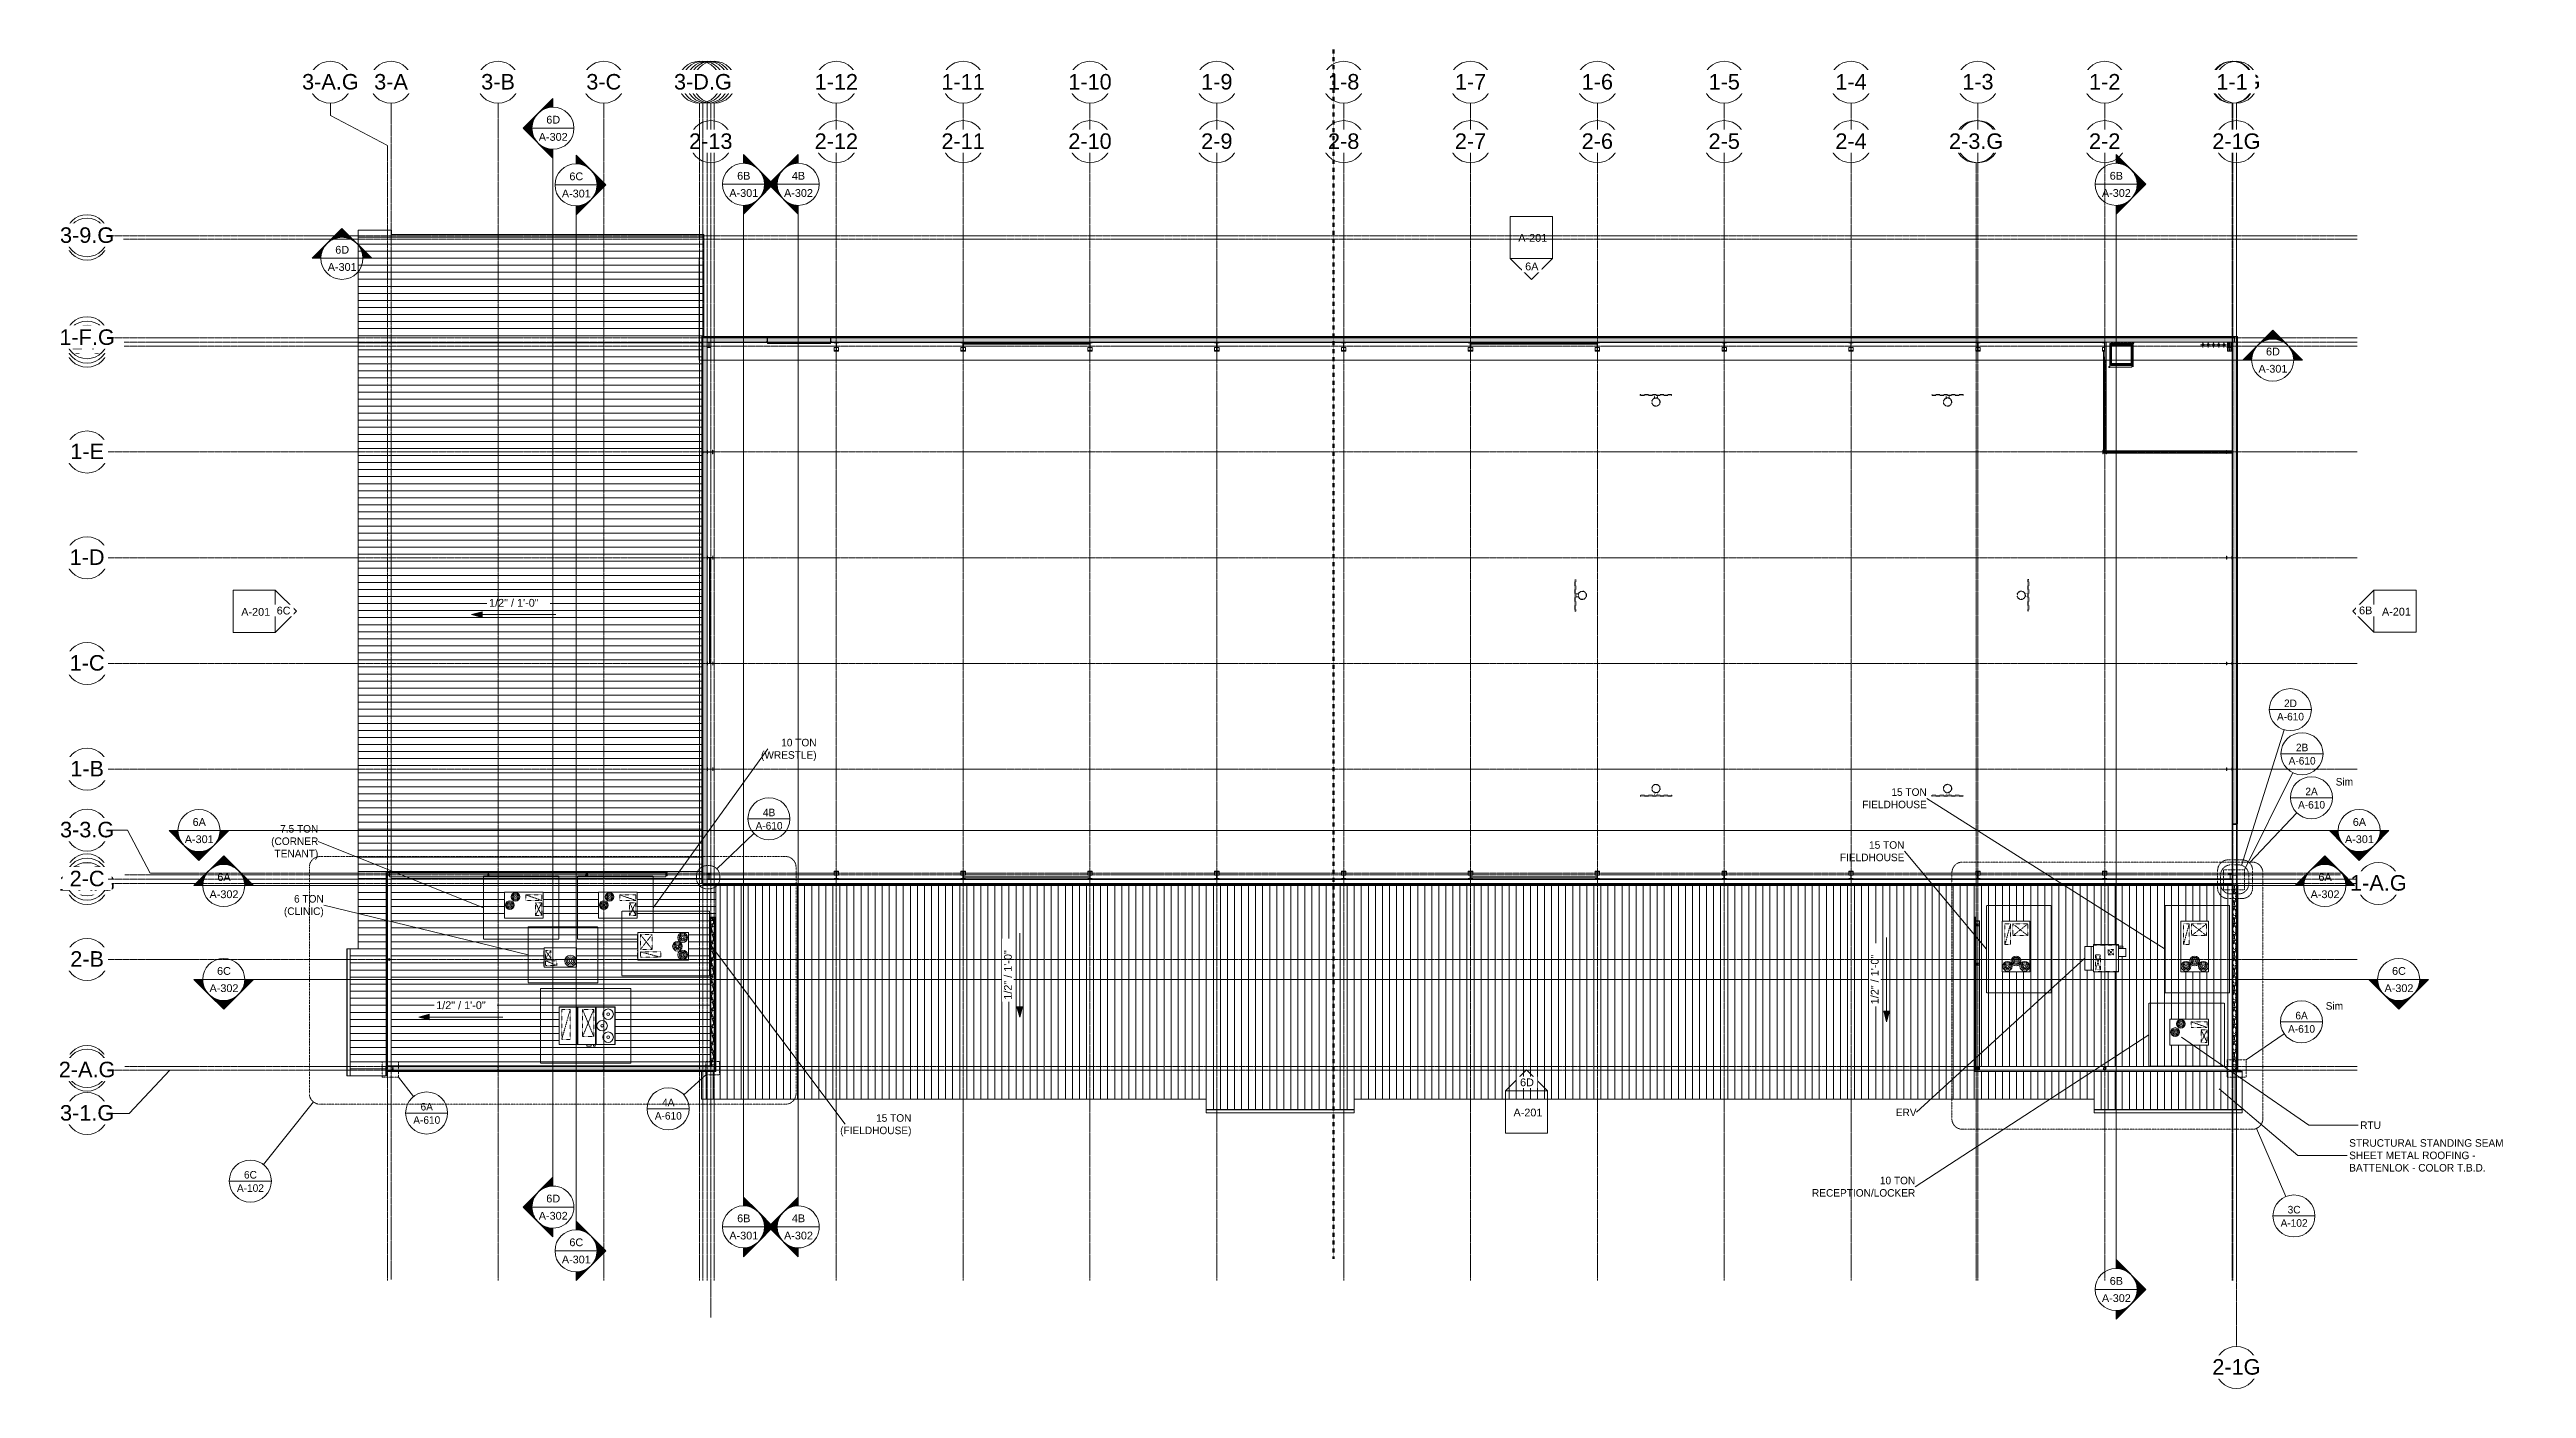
# Model space of a CAD drawing. Header units: inches. Extents: x 21290 to 29416, y -23522 to -20467.
# Drawn here: x 21290 to 26943, y -23522 to -20467 of the extents above; entities that cross this region are included whole.
import ezdxf

# ---------------------------------------------------------------- set-up
doc = ezdxf.new("R2010")
doc.units = ezdxf.units.IN
doc.header["$MEASUREMENT"] = 0
for name, pattern in [('Dash', [0.25, 0.125, -0.125]), ('Dash Dot 3_16_', [0.3125, 0.1875, -0.0625, 0, -0.0625]), ('Grid Line 1_2_', [0.875, 0.5, -0.125, 0.125, -0.125]), ('Hidden', [0.28125, 0.1875, -0.09375]), ('Hidden 1_8_', [0.1875, 0.125, -0.0625])]:
    doc.linetypes.add(name, pattern=pattern)
for name, color, linetype, lineweight in [('A-ANNO-IDEN', 131, 'Continuous', 9), ('A-ANNO-MATC', 214, 'Dash', 140), ('A-ANNO-SYMB', 150, 'Continuous', 9), ('A-AREA', 32, 'Continuous', 70), ('A-DOOR', 31, 'Continuous', 13), ('A-GLAZ', 151, 'Continuous', 13), ('A-GLAZ-CWMG', 51, 'Continuous', 13), ('A-ROOF', 132, 'Continuous', 13), ('A-ROOF-OTLN', 132, 'Continuous', 9), ('A-ROOF-PATT', 132, 'Continuous', 13), ('A-WALL', 113, 'Continuous', 13), ('A-WALL-PATT', 111, 'Continuous', 25), ('E-POWR-CNTR', 130, 'Continuous', 9), ('E-POWR-DROP', 130, 'Continuous', 9), ('G-ANNO-DIMS', 111, 'Continuous', 9), ('G-ANNO-SYMB', 111, 'Continuous', 9), ('I-WALL', 2, 'Continuous', 13), ('M-EQPM', 50, 'Continuous', 13), ('M-EQPM-HDLN', 50, 'Dash', 9), ('M-EQPM-IDEN', 50, 'Continuous', 9), ('Q-SPCQ', 91, 'Continuous', 13), ('Q-SPCQ-HDLN', 91, 'Dash', 9), ('S-BEAM', 12, 'Continuous', 13), ('S-COLS', 52, 'Continuous', 13), ('S-GRID', 1, 'Continuous', 9), ('S-GRID-IDEN', 1, 'Continuous', 9)]:
    doc.layers.add(name, color=color, linetype=linetype, lineweight=lineweight)
doc.styles.add('Arial', font='arial.ttf', dxfattribs={"height": 35.407186})
doc.styles.add('Arial_1', font='arial.ttf', dxfattribs={"height": 17.703593})
doc.styles.add('Century Gothic', font='GOTHIC.TTF', dxfattribs={"height": 17.245342})
pattern_1 = [(45, (0, 0), (-19.00703, 19.00703), []), (45, (0, 28.8), (-19.00703, 19.00703), [])]
pattern_2 = [(0, (0, 0), (0, 24), []), (90, (0, 0), (-24, 1e-15), [])]
pattern_3 = [(0, (0, 0), (30.72, 7.68), [2.534, -20.506, 2.534, -20.506, -122.88]), (0, (0, 0), (30.72, 7.68), [-46.08, 2.534, -43.546, 2.534, -20.506, -53.76]), (0, (0, 0), (30.72, 7.68), [-115.2, 2.534, -12.826, 2.534, -35.866]), (120, (11.52, 3.84), (-22.0110751, 22.7643004), [2.534, -20.506, 2.534, -20.506, -122.88]), (120, (11.52, 3.84), (-22.0110751, 22.7643004), [-46.08, 2.534, -43.546, 2.534, -20.506, -53.76]), (120, (11.52, 3.84), (-22.0110751, 22.7643004), [-115.2, 2.534, -12.826, 2.534, -35.866]), (240, (15.36, 19.2), (-8.7089249, -30.4443004), [2.534, -20.506, 2.534, -20.506, -122.88]), (240, (15.36, 19.2), (-8.7089249, -30.4443004), [-46.08, 2.534, -43.546, 2.534, -20.506, -53.76]), (240, (15.36, 19.2), (-8.7089249, -30.4443004), [-115.2, 2.534, -12.826, 2.534, -35.866])]
pattern_4 = [(161.57, (0.96, 0.96), (-7.6802237, -0.0009796), [0, -54.643, 6.067, 0]), (18.43, (-0.96, 0.96), (-7.6802237, 0.0009796), [0, -54.643, 6.067, 0]), (108.43, (0.96, 0.96), (3.8382953, -19.20136532), [18.211, -42.499]), (71.57, (-0.96, 0.96), (3.8382953, 19.20136532), [18.211, -42.499])]
pattern_5 = [(0, (0, 0), (61.44, 15.36), [2.534, -43.546, 2.534, -43.546, -245.76]), (0, (0, 0), (61.44, 15.36), [-92.16, 2.534, -89.626, 2.534, -43.546, -107.52]), (0, (0, 0), (61.44, 15.36), [-230.4, 2.534, -28.186, 2.534, -74.266]), (120, (23.04, 7.68), (-44.02215, 45.528601), [2.534, -43.546, 2.534, -43.546, -245.76]), (120, (23.04, 7.68), (-44.02215, 45.528601), [-92.16, 2.534, -89.626, 2.534, -43.546, -107.52]), (120, (23.04, 7.68), (-44.02215, 45.528601), [-230.4, 2.534, -28.186, 2.534, -74.266]), (240, (30.72, 38.4), (-17.41785, -60.888601), [2.534, -43.546, 2.534, -43.546, -245.76]), (240, (30.72, 38.4), (-17.41785, -60.888601), [-92.16, 2.534, -89.626, 2.534, -43.546, -107.52]), (240, (30.72, 38.4), (-17.41785, -60.888601), [-230.4, 2.534, -28.186, 2.534, -74.266])]
pattern_6 = [(225, (25691.39, -22360.053), (19.00703, -19.00703), []), (225, (25691.39, -22388.853), (19.00703, -19.00703), [])]
pattern_7 = [(225, (25401.89, -22360.053), (19.00703, -19.00703), []), (225, (25401.89, -22388.853), (19.00703, -19.00703), [])]
pattern_8 = [(225, (25112.39, -22360.053), (19.00703, -19.00703), []), (225, (25112.39, -22388.853), (19.00703, -19.00703), [])]
pattern_9 = [(225, (24822.89, -22360.053), (19.00703, -19.00703), []), (225, (24822.89, -22388.853), (19.00703, -19.00703), [])]
pattern_10 = [(225, (24533.39, -22360.053), (19.00703, -19.00703), []), (225, (24533.39, -22388.853), (19.00703, -19.00703), [])]
pattern_11 = [(225, (24243.89, -22360.053), (19.00703, -19.00703), []), (225, (24243.89, -22388.853), (19.00703, -19.00703), [])]
pattern_12 = [(225, (23954.39, -22360.053), (19.00703, -19.00703), []), (225, (23954.39, -22388.853), (19.00703, -19.00703), [])]
pattern_13 = [(225, (23664.89, -22360.053), (19.00703, -19.00703), []), (225, (23664.89, -22388.853), (19.00703, -19.00703), [])]
pattern_14 = [(225, (23375.39, -22360.053), (19.00703, -19.00703), []), (225, (23375.39, -22388.853), (19.00703, -19.00703), [])]
pattern_15 = [(225, (23085.89, -22360.053), (19.00703, -19.00703), []), (225, (23085.89, -22388.853), (19.00703, -19.00703), [])]
pattern_16 = [(225, (25980.89, -22360.053), (19.00703, -19.00703), []), (225, (25980.89, -22388.853), (19.00703, -19.00703), [])]

msp = doc.modelspace()

# ---------------------------------------------------------------- texts
at = {"layer": 'A-ANNO-SYMB', "char_height": 17.245342, "line_spacing_factor": 0.984117, "style": 'Century Gothic'}
for s, insert, width, attachment_point in [('A-610', (26404.82582, -21980.27583), 77.76, 2), ('2D', (26404.82582, -21949.89132), 36.72, 2), ('A-610', (26431.45781, -22081.02013), 77.76, 2), ('2B', (26431.45781, -22050.63562), 31.968, 2), ('2A', (26452.95156, -22150.99222), 36.936, 2), ('Sim', (26508.09877, -22128.90059), 46.224, 1), ('4B', (22932.40481, -22198.94094), 31.968, 2), ('A-610', (26452.95156, -22181.37673), 77.76, 2), ('A-610', (22932.40481, -22229.32545), 77.76, 2), ('6A', (26430.15241, -22662.3298), 36.936, 2), ('Sim', (26485.29962, -22640.23818), 46.224, 1), ('A-610', (26430.15241, -22692.71431), 77.76, 2), ('6A', (22151.10473, -22870.29529), 36.936, 2), ('A-610', (22702.44634, -22891.05264), 77.76, 2), ('4A', (22702.44634, -22860.66813), 36.936, 2), ('A-610', (22151.10473, -22900.6798), 77.76, 2), ('A-102', (21748.68928, -23055.9619), 77.76, 2), ('6C', (21748.68928, -23025.57739), 38.88, 2), ('3C', (26413.07917, -23105.18631), 38.88, 2), ('A-102', (26413.07917, -23135.57082), 77.76, 2)]:
    msp.add_mtext(s, dxfattribs=dict(at, insert=insert, width=width, attachment_point=attachment_point))
at = {"layer": 'G-ANNO-SYMB', "char_height": 17.703593, "attachment_point": 2, "line_spacing_factor": 0.938532, "style": 'Arial_1'}
for s, insert, width in [('6D', (22439.78836, -20618.00441), 37.584), ('A-302', (22439.78836, -20657.2769), 78.624), ('6C', (22492.46874, -20747.25045), 37.584), ('6B', (22874.77034, -20745.98183), 36.072), ('4B', (22999.57812, -20745.98183), 36.072), ('6B', (26007.4317, -20745.98183), 36.072), ('A-301', (22492.46874, -20786.52294), 78.624), ('A-301', (22874.77034, -20785.25432), 78.624), ('A-302', (22999.57812, -20785.25432), 78.624), ('A-302', (26007.4317, -20785.25432), 78.624), ('6D', (21958.10148, -20914.78883), 37.584), ('A-301', (21958.10148, -20954.06132), 78.624), ('A-301', (26364.84068, -21186.2799), 78.624), ('6D', (26364.84068, -21147.00741), 37.584), ('A-301', (21631.85824, -22259.76733), 78.624), ('6A', (21631.85824, -22220.49484), 36.072), ('A-301', (26562.22989, -22259.76733), 78.624), ('6A', (26562.22989, -22220.49484), 36.072), ('A-302', (21688.34587, -22385.29121), 78.624), ('6A', (21688.34587, -22346.01872), 36.072), ('A-302', (21688.34587, -22599.56453), 78.624), ('6C', (21688.34587, -22560.29204), 37.584), ('A-302', (26652.43839, -22599.56453), 78.624), ('6C', (26652.43839, -22560.29204), 37.584), ('A-302', (22439.78836, -23118.86812), 78.624), ('6D', (22439.78836, -23079.59563), 37.584), ('A-301', (22874.77034, -23164.03584), 78.624), ('6B', (22874.77034, -23124.76335), 36.072), ('A-302', (22999.57812, -23164.03584), 78.624), ('4B', (22999.57812, -23124.76335), 36.072), ('A-301', (22492.46874, -23218.68758), 78.624), ('6C', (22492.46874, -23179.41509), 37.584), ('6B', (26007.4317, -23267.52111), 36.072), ('A-302', (26007.4317, -23306.7936), 78.624)]:
    msp.add_mtext(s, dxfattribs=dict(at, insert=insert, width=width))
at = {"layer": 'M-EQPM-IDEN', "attachment_point": 3, "line_spacing_factor": 0.984117, "style": 'Century Gothic'}
for s, insert, char_height, width in [('10 TON\\P(WRESTLE)', (23040.87979, -22039.47093), 17.245342, 133.272), ('15 TON\\PFIELDHOUSE', (25574.73146, -22152.3854), 17.245342, 161.352), ('7.5 TON\\P(CORNER\\PTENANT)', (21903.63566, -22236.2069), 17.245342, 128.088), ('15 TON\\PFIELDHOUSE', (25523.73146, -22273.13529), 17.245342, 161.352), ('6 TON\\P(CLINIC)', (21916.07729, -22395.88288), 17.245342, 114.048), ('ERV', (25551.35646, -22883.23129), 17.245342, 51.84), ('15 TON\\P(FIELDHOUSE)', (23257.37307, -22896.00434), 17.2453416, 181.224), ('10 TON\\PRECEPTION/LOCKER', (25548.48146, -23038.62212), 17.2453416, 274.104)]:
    msp.add_mtext(s, dxfattribs=dict(at, insert=insert, char_height=char_height, width=width))

# ---------------------------------------------------------------- blocks, each defined once
blk = doc.blocks.new('Basketball_Backstop-Performance_Sports_Systems-3103-Ceiling_Hung - 27_-0_ to 27_-11 7_8_-652462-Roof Low')
at = {"layer": 'Q-SPCQ-HDLN', "color": 43}
for p, q in [((-36, 0), (-36, 2.2)), ((-36, 2.2), (36, 2.2)), ((36, 2.2), (36, 0)), ((36, 0), (-36, 0)), ((-3.5, 0), (-3.5, -6.2)), ((3.5, 0), (3.5, -6.2))]:
    blk.add_line(p, q, dxfattribs=at)
for radius in [9.63, 9]:
    blk.add_circle((0, -15.1), radius, dxfattribs=at)
blk = doc.blocks.new('Carrier_48TC_Standard_Efficiency_Gas_Heat_Electric_Cooling_Packaged_Rooftop_Unit_3_to_15_nominal_tons - 15 ton 48TC__16-873539-Roof Low')
at = {"layer": 'M-EQPM', "color": 43, "linetype": 'Hidden', "lineweight": 9}
for p, q in [((-105.9, -79.7), (-105.9, 67.7)), ((-105.9, 67.7), (93.9, 67.7)), ((93.9, 67.7), (93.9, -79.7)), ((93.9, -79.7), (-105.9, -79.7))]:
    blk.add_line(p, q, dxfattribs=at)
at = {"layer": 'M-EQPM', "color": 43, "lineweight": 9}
for p, q in [((57.9, 31.7), (-57.9, 31.7)), ((-57.9, 31.7), (-57.9, -31.7)), ((57.9, -31.7), (57.9, 31.7)), ((58.1, 27.3), (57.9, 27.3)), ((57.9, 15.4), (58.1, 15.4)), ((58.1, 10.3), (57.9, 10.3)), ((57.9, 9.3), (58.1, 9.3)), ((58.1, 6.7), (57.9, 6.7)), ((58.1, 27.3), (58.1, 15.4)), ((58.1, 9.3), (58.1, 10.3)), ((58.1, 10.3), (58.1, 9.3)), ((58.1, 6.7), (58.1, -25.1)), ((-57.9, -31.7), (57.9, -31.7)), ((57.9, -25.1), (58.1, -25.1))]:
    blk.add_line(p, q, dxfattribs=at)
for centre, radius in [((-44.9, 19.7), 11), ((-44.9, 19.7), 8.25), ((-44.9, 19.7), 5.5), ((-44.9, 19.7), 2.75), ((-32.9, 0), 11), ((-32.9, 0), 8.25), ((-32.9, 0), 5.5), ((-32.9, 0), 2.75), ((-44.9, -19.7), 11), ((-44.9, -19.7), 8.25), ((-44.9, -19.7), 5.5), ((-44.9, -19.7), 2.75)]:
    blk.add_circle(centre, radius, dxfattribs=at)
at = {"layer": 'M-EQPM-HDLN', "color": 43}
for p, q in [((4.8, 25.3), (51.7, 12.7)), ((4.8, 12.7), (4.8, 25.3)), ((4.8, 25.3), (51.7, 25.3)), ((51.7, 12.7), (4.8, 12.7)), ((24.9, -26.8), (51.7, 7.2)), ((24.9, 7.2), (51.7, -26.8)), ((24.9, -26.8), (24.9, 7.2)), ((24.9, 7.2), (51.7, 7.2)), ((51.7, 25.3), (51.7, 12.7)), ((51.7, 7.2), (51.7, -26.8)), ((51.7, -26.8), (24.9, -26.8))]:
    blk.add_line(p, q, dxfattribs=at)
blk = doc.blocks.new('Basketball_Backstop-Performance_Sports_Systems-3103-Ceiling_Hung - 27_-0_ to 27_-11 7_8_-706978-Roof Low')
at = {"layer": 'Q-SPCQ-HDLN', "color": 43}
for p, q in [((36, 0), (-36, 0)), ((-36, 0), (-36, -2.2)), ((-3.5, 0), (-3.5, 6.2)), ((3.5, 0), (3.5, 6.2)), ((36, -2.2), (36, 0)), ((-36, -2.2), (36, -2.2))]:
    blk.add_line(p, q, dxfattribs=at)
for radius in [9.62, 9]:
    blk.add_circle((0, 15.1), radius, dxfattribs=at)
blk = doc.blocks.new('Rectangular Mullion - Profile_Polycarbonate_Lower-1767983-Roof Low')
at = {"layer": 'A-GLAZ-CWMG', "color": 43, "lineweight": 9}
for p, q in [((22784.1, -22369.8), (26269.9, -22369.8)), ((22784.1, -22372.3), (22784.1, -22371.9)), ((22784.1, -22372.3), (26269.9, -22372.3)), ((26269.9, -22371.9), (26269.9, -22372.3))]:
    blk.add_line(p, q, dxfattribs=at)
at = {"layer": 'A-GLAZ-CWMG', "color": 10, "lineweight": 9}
for p, q in [((22784.1, -22371.9), (22784.1, -22370.3)), ((22784.1, -22370.3), (26269.9, -22370.3)), ((22784.1, -22371.9), (26269.9, -22371.9)), ((26269.9, -22370.3), (26269.9, -22371.9))]:
    blk.add_line(p, q, dxfattribs=at)
blk = doc.blocks.new('Rectangular Mullion - Profile_Polycarbonate_Upper and left-1872004-Roof Low')
at = {"layer": 'A-GLAZ-CWMG', "color": 7}
for p, q in [((-2.8, 1.3), (0, 1.3)), ((-2.8, 0.8), (-2.8, 1.3)), ((-2.5, 0.8), (-2.8, 0.8)), ((-0.1, 1.2), (-2.7, 1.2)), ((-2.7, 1.2), (-2.7, 0.8)), ((-2.7, 0.8), (-2.5, 0.8)), ((-2.5, 0.8), (-2.5, 0.8)), ((-0.1, -1.2), (-0.1, 1.2)), ((0, 1.3), (0, -1.2)), ((-2.8, -1.2), (-2.8, -0.8)), ((-2.8, -0.8), (-2.5, -0.8)), ((0, -1.2), (-2.8, -1.2)), ((-2.5, -0.8), (-2.7, -0.8)), ((-2.7, -0.8), (-2.7, -1.2)), ((-2.7, -1.2), (-0.1, -1.2)), ((-2.5, -0.8), (-2.5, -0.8))]:
    blk.add_line(p, q, dxfattribs=at)
blk = doc.blocks.new('Girt_C - 8_D-1779451-Roof Low')
at = {"layer": 'S-BEAM', "color": 43, "lineweight": 9}
for p, q in [((22696.8, -22346.1), (22518.2, -22346.1)), ((22518.2, -22354.1), (22696.8, -22354.1)), ((22696.9, -22346.1), (22696.8, -22346.1)), ((22696.8, -22353.9), (22696.8, -22346.2)), ((22696.8, -22346.2), (22696.9, -22346.2)), ((22696.8, -22346.2), (22696.8, -22353.9)), ((22696.8, -22346.2), (22696.9, -22346.2)), ((22696.9, -22346.7), (22696.8, -22346.7)), ((22696.9, -22353.4), (22696.8, -22353.4)), ((22696.9, -22353.9), (22696.8, -22353.9)), ((22696.9, -22353.9), (22696.8, -22353.9)), ((22696.8, -22354.1), (22696.9, -22354.1)), ((22696.9, -22346.6), (22696.9, -22346.1)), ((22696.9, -22346.2), (22696.9, -22346.7)), ((22696.9, -22353.4), (22696.9, -22353.9)), ((22696.9, -22354.1), (22696.9, -22353.5))]:
    blk.add_line(p, q, dxfattribs=at)
for centre, major_axis, start_param, end_param in [((22696.8, -22346.2), (0, 0.188), 0, 1.570796), ((22696.8, -22346.2), (0, 0.0782), 0.053099, 1.570796), ((22696.8, -22353.9), (0, 0.0782), 1.570796, 3.104544), ((22696.8, -22353.9), (0, 0.188), 1.570796, 3.141593)]:
    blk.add_ellipse(centre, major_axis=major_axis, ratio=0.041629, start_param=start_param, end_param=end_param, dxfattribs=at)
blk = doc.blocks.new('Carrier_48TC_Standard_Efficiency_Gas_Heat_Electric_Cooling_Packaged_Rooftop_Unit_3_to_15_nominal_tons - 7_5 ton 48TC__08-873531-Roof Low')
at = {"layer": 'M-EQPM', "color": 43, "linetype": 'Hidden', "lineweight": 9}
for p, q in [((-92.1, -77.8), (-92.1, 65.7)), ((-92.1, 65.7), (80.1, 65.7)), ((80.1, 65.7), (80.1, -77.8)), ((80.1, -77.8), (-92.1, -77.8))]:
    blk.add_line(p, q, dxfattribs=at)
at = {"layer": 'M-EQPM', "color": 43, "lineweight": 9}
for p, q in [((44.1, 29.7), (-44.1, 29.7)), ((-44.1, 29.7), (-44.1, -29.8)), ((44.1, -29.8), (44.1, 29.7)), ((44.2, 24.7), (44.1, 24.7)), ((44.1, 12.1), (44.2, 12.1)), ((44.2, 8.1), (44.1, 8.1)), ((44.1, 7.1), (44.2, 7.1)), ((44.2, 4.9), (44.1, 4.9)), ((44.2, 24.7), (44.2, 12.1)), ((44.2, 7.1), (44.2, 8.1)), ((44.2, 8.1), (44.2, 7.1)), ((44.2, 4.9), (44.2, -23.5)), ((-44.1, -29.8), (44.1, -29.8)), ((44.1, -23.5), (44.2, -23.5))]:
    blk.add_line(p, q, dxfattribs=at)
for centre, radius in [((-32.1, 0), 10), ((-32.1, 0), 7.5), ((-32.1, 0), 5), ((-32.1, 0), 2.5), ((-19.1, 18.7), 10), ((-19.1, 18.7), 7.5), ((-19.1, 18.7), 5), ((-19.1, 18.7), 2.5)]:
    blk.add_circle(centre, radius, dxfattribs=at)
at = {"layer": 'M-EQPM-HDLN', "color": 43}
for p, q in [((4.4, 23.2), (40.8, 10.6)), ((4.4, 10.6), (4.4, 23.2)), ((4.4, 23.2), (40.8, 23.2)), ((40.8, 10.6), (4.4, 10.6)), ((26.8, -23.5), (40.8, 5.2)), ((26.8, 5.2), (40.8, -23.5)), ((26.8, -23.5), (26.8, 5.2)), ((26.8, 5.2), (40.8, 5.2)), ((40.8, 23.2), (40.8, 10.6)), ((40.8, 5.2), (40.8, -23.5)), ((40.8, -23.5), (26.8, -23.5))]:
    blk.add_line(p, q, dxfattribs=at)
blk = doc.blocks.new('Carrier_48TC_Standard_Efficiency_Gas_Heat_Electric_Cooling_Packaged_Rooftop_Unit_3_to_15_nominal_tons - 6 ton 48TC__07-1350223-Roof Low')
at = {"layer": 'M-EQPM', "color": 43, "linetype": 'Hidden', "lineweight": 9}
for p, q in [((-85.2, -70), (-85.2, 58)), ((-85.2, 58), (73.2, 58)), ((73.2, 58), (73.2, -70)), ((73.2, -70), (-85.2, -70))]:
    blk.add_line(p, q, dxfattribs=at)
at = {"layer": 'M-EQPM', "color": 43, "lineweight": 9}
for p, q in [((37.2, 22), (-37.2, 22)), ((-37.2, 22), (-37.2, -22)), ((37.2, -22), (37.2, 22)), ((37.3, 19.7), (37.2, 19.7)), ((37.2, 9.2), (37.3, 9.2)), ((37.3, 5.3), (37.2, 5.3)), ((37.2, 4.2), (37.3, 4.2)), ((37.3, 1.4), (37.2, 1.4)), ((37.3, 19.7), (37.3, 9.2)), ((37.3, 4.2), (37.3, 5.3)), ((37.3, 5.3), (37.3, 4.2)), ((37.3, 1.4), (37.3, -15.4)), ((-37.2, -22), (37.2, -22)), ((37.2, -15.4), (37.3, -15.4))]:
    blk.add_line(p, q, dxfattribs=at)
for radius in [13, 9.75, 6.5, 3.25]:
    blk.add_circle((-23.2, 8), radius, dxfattribs=at)
at = {"layer": 'M-EQPM-HDLN', "color": 43}
for p, q in [((8.2, 18.2), (33.8, 7.4)), ((8.2, 7.4), (8.2, 18.2)), ((8.2, 18.2), (33.8, 18.2)), ((33.8, 7.4), (8.2, 7.4)), ((21.7, -15.8), (33.8, 2)), ((21.7, 2), (33.8, -15.8)), ((21.7, -15.8), (21.7, 2)), ((21.7, 2), (33.8, 2)), ((33.8, 18.2), (33.8, 7.4)), ((33.8, 2), (33.8, -15.8)), ((33.8, -15.8), (21.7, -15.8))]:
    blk.add_line(p, q, dxfattribs=at)
blk = doc.blocks.new('Carrier_48TC_Standard_Efficiency_Gas_Heat_Electric_Cooling_Packaged_Rooftop_Unit_3_to_15_nominal_tons - 10 ton 48TC__12-1646492-Roof Low')
at = {"layer": 'M-EQPM', "color": 43, "linetype": 'Hidden', "lineweight": 9}
for p, q in [((-92.1, -77.8), (-92.1, 65.7)), ((-92.1, 65.7), (80.1, 65.7)), ((80.1, 65.7), (80.1, -62.3)), ((45.1, -77.8), (-92.1, -77.8))]:
    blk.add_line(p, q, dxfattribs=at)
at = {"layer": 'M-EQPM', "color": 43, "lineweight": 9}
for p, q in [((44.1, 29.7), (-44.1, 29.7)), ((-44.1, 29.7), (-44.1, -29.8)), ((44.1, -29.8), (44.1, 29.7)), ((44.2, 24.7), (44.1, 24.7)), ((44.1, 12.1), (44.2, 12.1)), ((44.2, 8.1), (44.1, 8.1)), ((44.1, 7.1), (44.2, 7.1)), ((44.2, 4.9), (44.1, 4.9)), ((44.2, 24.7), (44.2, 12.1)), ((44.2, 7.1), (44.2, 8.1)), ((44.2, 8.1), (44.2, 7.1)), ((44.2, 4.9), (44.2, -23.5)), ((-44.1, -29.8), (44.1, -29.8)), ((44.1, -23.5), (44.2, -23.5))]:
    blk.add_line(p, q, dxfattribs=at)
for centre, radius in [((-32.1, 0), 10), ((-32.1, 0), 7.5), ((-32.1, 0), 5), ((-32.1, 0), 2.5), ((-19.1, 18.7), 10), ((-19.1, 18.7), 7.5), ((-19.1, 18.7), 5), ((-19.1, 18.7), 2.5)]:
    blk.add_circle(centre, radius, dxfattribs=at)
at = {"layer": 'M-EQPM-HDLN', "color": 43}
for p, q in [((4.4, 23.2), (40.8, 10.6)), ((4.4, 10.6), (4.4, 23.2)), ((4.4, 23.2), (40.8, 23.2)), ((40.8, 10.6), (4.4, 10.6)), ((26.8, -23.5), (40.8, 5.2)), ((26.8, 5.2), (40.8, -23.5)), ((26.8, -23.5), (26.8, 5.2)), ((26.8, 5.2), (40.8, 5.2)), ((40.8, 23.2), (40.8, 10.6)), ((40.8, 5.2), (40.8, -23.5)), ((40.8, -23.5), (26.8, -23.5))]:
    blk.add_line(p, q, dxfattribs=at)
blk = doc.blocks.new('Carrier_48TC_Standard_Efficiency_Gas_Heat_Electric_Cooling_Packaged_Rooftop_Unit_3_to_15_nominal_tons - 10 ton 48TC__12-V1-Roof Low')
at = {"layer": 'M-EQPM', "color": 43, "linetype": 'Hidden', "lineweight": 9}
for p, q in [((-92.1, -77.8), (-92.1, 65.7)), ((-92.1, 65.7), (80.1, 65.7)), ((80.1, 65.7), (80.1, -77.8)), ((80.1, -77.8), (-92.1, -77.8))]:
    blk.add_line(p, q, dxfattribs=at)
at = {"layer": 'M-EQPM', "color": 43, "lineweight": 9}
for p, q in [((44.1, 29.7), (-44.1, 29.7)), ((-44.1, 29.7), (-44.1, -29.8)), ((44.1, -29.8), (44.1, 29.7)), ((44.2, 24.7), (44.1, 24.7)), ((44.1, 12.1), (44.2, 12.1)), ((44.2, 8.1), (44.1, 8.1)), ((44.1, 7.1), (44.2, 7.1)), ((44.2, 4.9), (44.1, 4.9)), ((44.2, 24.7), (44.2, 12.1)), ((44.2, 7.1), (44.2, 8.1)), ((44.2, 8.1), (44.2, 7.1)), ((44.2, 4.9), (44.2, -23.5)), ((-44.1, -29.8), (44.1, -29.8)), ((44.1, -23.5), (44.2, -23.5))]:
    blk.add_line(p, q, dxfattribs=at)
for centre, radius in [((-32.1, 0), 10), ((-32.1, 0), 7.5), ((-32.1, 0), 5), ((-32.1, 0), 2.5), ((-19.1, 18.7), 10), ((-19.1, 18.7), 7.5), ((-19.1, 18.7), 5), ((-19.1, 18.7), 2.5)]:
    blk.add_circle(centre, radius, dxfattribs=at)
at = {"layer": 'M-EQPM-HDLN', "color": 43}
for p, q in [((4.4, 23.2), (40.8, 10.6)), ((4.4, 10.6), (4.4, 23.2)), ((4.4, 23.2), (40.8, 23.2)), ((40.8, 10.6), (4.4, 10.6)), ((26.8, -23.5), (40.8, 5.2)), ((26.8, 5.2), (40.8, -23.5)), ((26.8, -23.5), (26.8, 5.2)), ((26.8, 5.2), (40.8, 5.2)), ((40.8, 23.2), (40.8, 10.6)), ((40.8, 5.2), (40.8, -23.5)), ((40.8, -23.5), (26.8, -23.5))]:
    blk.add_line(p, q, dxfattribs=at)
blk = doc.blocks.new('he3xrtf - 115 V Single Phase-880047-Roof Low')
at = {"layer": 'M-EQPM', "color": 43, "lineweight": 9}
for p, q in [((28.6, 31.2), (-28.6, 31.2)), ((-28.6, 31.2), (-28.6, -31.2)), ((28.6, -31.2), (28.6, 31.2)), ((28.6, 27), (33.8, 27)), ((28.6, -27), (28.6, 27)), ((33.8, 27), (48.5, 27)), ((33.8, 27), (33.8, -27)), ((48.5, 27), (48.5, -27)), ((-45.4, -4), (-28.6, -4)), ((-45.4, -4), (-45.4, -22)), ((-28.6, -22), (-45.4, -22)), ((-38.7, -27.8), (-38.7, -23.8)), ((-28.6, -23.8), (-38.7, -23.8)), ((-38.7, -27.8), (-28.6, -27.8)), ((-28.6, -4), (-28.6, -22)), ((-28.6, -31.2), (28.6, -31.2)), ((33.8, -27), (28.6, -27)), ((48.5, -27), (33.8, -27))]:
    blk.add_line(p, q, dxfattribs=at)
at = {"layer": 'M-EQPM-HDLN', "color": 43}
for p, q in [((-28.4, -30.1), (-28.4, 30.1)), ((-28.4, 30.1), (28.4, 30.1)), ((23.8, 26.1), (12.8, -7.9)), ((12.8, 26.1), (23.8, -7.9)), ((12.8, -7.9), (12.8, 26.1)), ((12.8, 26.1), (23.8, 26.1)), ((23.8, 26.1), (23.8, -7.9)), ((28.4, 30.1), (28.4, -30.1)), ((28.4, -30.1), (-28.4, -30.1)), ((-17.2, -7.8), (-5.2, -19.8)), ((-5.2, -7.8), (-17.2, -19.8)), ((-17.2, -19.8), (-17.2, -7.8)), ((-17.2, -7.8), (-5.2, -7.8)), ((-5.2, -19.8), (-17.2, -19.8)), ((-5.2, -7.8), (-5.2, -19.8)), ((23.8, -7.9), (12.8, -7.9))]:
    blk.add_line(p, q, dxfattribs=at)
blk = doc.blocks.new('W-Wide Flange - W18X40-1630767-Roof Low')
at = {"layer": 'S-BEAM', "color": 43, "lineweight": 9}
for p, q in [((-108.1, -3), (-108.1, 0)), ((-108.1, -3), (108.1, -3)), ((108.1, -1.6), (108.1, -3))]:
    blk.add_line(p, q, dxfattribs=at)
at = {"layer": 'S-BEAM', "color": 43, "linetype": 'Hidden 1_8_', "lineweight": 9}
blk.add_line((-108.1, -0.2), (-107, -0.2), dxfattribs=at)
blk = doc.blocks.new('W-Wide Flange - W12X26-1530486-Roof Low')
at = {"layer": 'S-BEAM', "color": 43, "lineweight": 9}
for p, q in [((-129.7, 3.2), (-118.1, 3.2)), ((-117.6, 3.2), (-109.1, 3.2)), ((-129.7, -3.2), (-118.1, -3.2)), ((-117.6, -3.2), (-109.1, -3.2))]:
    blk.add_line(p, q, dxfattribs=at)
at = {"layer": 'S-BEAM', "color": 43, "linetype": 'Hidden 1_8_', "lineweight": 9}
for p, q in [((-129.7, 0.1), (-118.1, 0.1)), ((-117.6, 0.1), (-109.1, 0.1)), ((-129.6, -0.1), (-118.2, -0.1)), ((-117.6, -0.1), (-109.1, -0.1))]:
    blk.add_line(p, q, dxfattribs=at)
blk = doc.blocks.new('overhead door - one-983186-Roof Low')
at = {"layer": 'A-DOOR', "lineweight": 9}
h = blk.add_hatch(dxfattribs=at)
h.set_pattern_fill('FP_8', color=43, style=0, pattern_type=2)
h.set_pattern_definition([(270, (24, 0), (8, 5e-16), [])])
h.paths.add_polyline_path([(-72, -8.75), (72, -8.75), (72, -7), (-72, -7)], flags=0)
at = {"layer": 'A-DOOR', "color": 43, "lineweight": 9}
for p, q in [((-72, -8.75), (-72, -7)), ((-72, -7), (72, -7)), ((72, -8.75), (-72, -8.75)), ((72, -7), (72, -8.75))]:
    blk.add_line(p, q, dxfattribs=at)
blk = doc.blocks.new('columns and girder2 - one-1334686-Roof Low')
at = {"layer": 'S-BEAM', "lineweight": 9}
h = blk.add_hatch(dxfattribs=at)
h.set_pattern_fill('FP_9', color=253, style=0, pattern_type=2)
h.set_pattern_definition(pattern_6)
h.paths.add_polyline_path([(0, -1.3), (-5, -1.3), (-5, -2), (5, -2), (5, -1.3)], flags=0)
h.paths.add_polyline_path([(5, -17), (-5, -17), (-5, -18.5), (5, -18.5)], flags=0)
h.paths.add_polyline_path([(5, -1204.9), (-5, -1204.9), (-5, -1206.4), (5, -1206.4)], flags=0)
h.paths.add_polyline_path([(-5, -1224.3), (-5, -1225), (5, -1225), (5, -1224.3)], flags=0)
h = blk.add_hatch(dxfattribs=at)
h.set_pattern_fill('FP_9', color=253, style=0, pattern_type=2)
h.set_pattern_definition(pattern_6)
h.paths.add_polyline_path([(-0.6, -2), (-0.6, -17), (0.6, -17), (0.6, -2)], flags=0)
h.paths.add_polyline_path([(0.6, -1206.4), (-0.6, -1206.4), (-0.6, -1224.3), (0.6, -1224.3)], flags=0)
at = {"layer": 'S-BEAM', "color": 7}
for p, q in [((-5, -1.3), (-5, -2)), ((-5, -2), (5, -2)), ((5, -17), (-5, -17)), ((-5, -17), (-5, -18.5)), ((-5, -18.5), (5, -18.5)), ((0.6, -2), (-0.6, -2)), ((-0.6, -2), (-0.6, -17)), ((-0.6, -17), (0.6, -17)), ((0.6, -17), (0.6, -2)), ((5, -2), (5, -1.3)), ((5, -18.5), (5, -17)), ((5, -1204.9), (-5, -1204.9)), ((-5, -1204.9), (-5, -1206.4)), ((-5, -1206.4), (5, -1206.4)), ((5, -1224.3), (-5, -1224.3)), ((-5, -1224.3), (-5, -1225)), ((0.6, -1206.4), (-0.6, -1206.4)), ((-0.6, -1206.4), (-0.6, -1224.3)), ((-0.6, -1224.3), (0.6, -1224.3)), ((0.6, -1224.3), (0.6, -1206.4)), ((5, -1206.4), (5, -1204.9)), ((5, -1225), (5, -1224.3))]:
    blk.add_line(p, q, dxfattribs=at)
at = {"layer": 'S-BEAM', "color": 43, "lineweight": 9}
for p, q in [((-5, -17), (-5, -9.2)), ((-0.6, -9.2), (-5, -9.2)), ((5, -9.2), (0.6, -9.2)), ((5, -9.2), (5, -17)), ((-5, -1213.3), (-5, -1206.4)), ((-5, -1213.3), (-0.6, -1213.3)), ((0.6, -1213.3), (5, -1213.3)), ((5, -1206.4), (5, -1213.3))]:
    blk.add_line(p, q, dxfattribs=at)
blk = doc.blocks.new('columns and girder2 - one-V2-Roof Low')
at = {"layer": 'S-BEAM', "lineweight": 9}
h = blk.add_hatch(dxfattribs=at)
h.set_pattern_fill('FP_10', color=253, style=0, pattern_type=2)
h.set_pattern_definition(pattern_7)
h.paths.add_polyline_path([(0, -1.3), (-5, -1.3), (-5, -2), (5, -2), (5, -1.3)], flags=0)
h.paths.add_polyline_path([(5, -17), (-5, -17), (-5, -18.5), (5, -18.5)], flags=0)
h.paths.add_polyline_path([(5, -1204.9), (-5, -1204.9), (-5, -1206.4), (5, -1206.4)], flags=0)
h.paths.add_polyline_path([(-5, -1224.3), (-5, -1225), (5, -1225), (5, -1224.3)], flags=0)
h = blk.add_hatch(dxfattribs=at)
h.set_pattern_fill('FP_10', color=253, style=0, pattern_type=2)
h.set_pattern_definition(pattern_7)
h.paths.add_polyline_path([(-0.6, -2), (-0.6, -17), (0.6, -17), (0.6, -2)], flags=0)
h.paths.add_polyline_path([(-0.6, -1206.4), (-0.6, -1224.3), (0.6, -1224.3), (0.6, -1206.4)], flags=0)
at = {"layer": 'S-BEAM', "color": 7}
for p, q in [((-5, -1.3), (-5, -2)), ((-5, -2), (5, -2)), ((5, -17), (-5, -17)), ((-5, -17), (-5, -18.5)), ((-5, -18.5), (5, -18.5)), ((0.6, -2), (-0.6, -2)), ((-0.6, -2), (-0.6, -17)), ((-0.6, -17), (0.6, -17)), ((0.6, -17), (0.6, -2)), ((5, -2), (5, -1.3)), ((5, -18.5), (5, -17)), ((5, -1204.9), (-5, -1204.9)), ((-5, -1204.9), (-5, -1206.4)), ((-5, -1206.4), (5, -1206.4)), ((5, -1224.3), (-5, -1224.3)), ((-5, -1224.3), (-5, -1225)), ((0.6, -1206.4), (-0.6, -1206.4)), ((-0.6, -1206.4), (-0.6, -1224.3)), ((-0.6, -1224.3), (0.6, -1224.3)), ((0.6, -1224.3), (0.6, -1206.4)), ((5, -1206.4), (5, -1204.9)), ((5, -1225), (5, -1224.3))]:
    blk.add_line(p, q, dxfattribs=at)
at = {"layer": 'S-BEAM', "color": 43, "lineweight": 9}
for p, q in [((-5, -17), (-5, -9.2)), ((-0.6, -9.2), (-5, -9.2)), ((5, -9.2), (0.6, -9.2)), ((5, -9.2), (5, -17)), ((-5, -1213.3), (-5, -1206.4)), ((-5, -1213.3), (-0.6, -1213.3)), ((0.6, -1213.3), (5, -1213.3)), ((5, -1206.4), (5, -1213.3))]:
    blk.add_line(p, q, dxfattribs=at)
blk = doc.blocks.new('columns and girder2 - one-V3-Roof Low')
at = {"layer": 'S-BEAM', "lineweight": 9}
h = blk.add_hatch(dxfattribs=at)
h.set_pattern_fill('FP_11', color=253, style=0, pattern_type=2)
h.set_pattern_definition(pattern_8)
h.paths.add_polyline_path([(0, -1.3), (-5, -1.3), (-5, -2), (5, -2), (5, -1.3)], flags=0)
h.paths.add_polyline_path([(5, -17), (-5, -17), (-5, -18.5), (5, -18.5)], flags=0)
h.paths.add_polyline_path([(-5, -1204.9), (-5, -1206.4), (5, -1206.4), (5, -1204.9)], flags=0)
h.paths.add_polyline_path([(-5, -1224.3), (-5, -1225), (5, -1225), (5, -1224.3)], flags=0)
h = blk.add_hatch(dxfattribs=at)
h.set_pattern_fill('FP_11', color=253, style=0, pattern_type=2)
h.set_pattern_definition(pattern_8)
h.paths.add_polyline_path([(-0.6, -2), (-0.6, -17), (0.6, -17), (0.6, -2)], flags=0)
h.paths.add_polyline_path([(-0.6, -1206.4), (-0.6, -1224.3), (0.6, -1224.3), (0.6, -1206.4)], flags=0)
at = {"layer": 'S-BEAM', "color": 7}
for p, q in [((-5, -1.3), (-5, -2)), ((-5, -2), (5, -2)), ((5, -17), (-5, -17)), ((-5, -17), (-5, -18.5)), ((-5, -18.5), (5, -18.5)), ((0.6, -2), (-0.6, -2)), ((-0.6, -2), (-0.6, -17)), ((-0.6, -17), (0.6, -17)), ((0.6, -17), (0.6, -2)), ((5, -2), (5, -1.3)), ((5, -18.5), (5, -17)), ((5, -1204.9), (-5, -1204.9)), ((-5, -1204.9), (-5, -1206.4)), ((-5, -1206.4), (5, -1206.4)), ((5, -1224.3), (-5, -1224.3)), ((-5, -1224.3), (-5, -1225)), ((0.6, -1206.4), (-0.6, -1206.4)), ((-0.6, -1206.4), (-0.6, -1224.3)), ((-0.6, -1224.3), (0.6, -1224.3)), ((0.6, -1224.3), (0.6, -1206.4)), ((5, -1206.4), (5, -1204.9)), ((5, -1225), (5, -1224.3))]:
    blk.add_line(p, q, dxfattribs=at)
at = {"layer": 'S-BEAM', "color": 43, "lineweight": 9}
for p, q in [((-5, -17), (-5, -9.2)), ((-0.6, -9.2), (-5, -9.2)), ((5, -9.2), (0.6, -9.2)), ((5, -9.2), (5, -17)), ((-5, -1213.3), (-5, -1206.4)), ((-5, -1213.3), (-0.6, -1213.3)), ((0.6, -1213.3), (5, -1213.3)), ((5, -1206.4), (5, -1213.3))]:
    blk.add_line(p, q, dxfattribs=at)
blk = doc.blocks.new('columns and girder2 - one-V4-Roof Low')
at = {"layer": 'S-BEAM', "lineweight": 9}
h = blk.add_hatch(dxfattribs=at)
h.set_pattern_fill('FP_12', color=253, style=0, pattern_type=2)
h.set_pattern_definition(pattern_9)
h.paths.add_polyline_path([(5, -1.3), (-5, -1.3), (-5, -2), (5, -2)], flags=0)
h.paths.add_polyline_path([(5, -17), (-5, -17), (-5, -18.5), (5, -18.5)], flags=0)
h.paths.add_polyline_path([(5, -1204.9), (-5, -1204.9), (-5, -1206.4), (5, -1206.4)], flags=0)
h.paths.add_polyline_path([(3, -1224.3), (-5, -1224.3), (-5, -1225), (5, -1225), (5, -1224.3)], flags=0)
h = blk.add_hatch(dxfattribs=at)
h.set_pattern_fill('FP_12', color=253, style=0, pattern_type=2)
h.set_pattern_definition(pattern_9)
h.paths.add_polyline_path([(0, -5.7), (0.2, -5.6), (0, -5.7)], flags=0)
h.paths.add_polyline_path([(0.6, -2), (-0.6, -2), (-0.6, -17), (0.6, -17), (0.6, -5.7), (-0.2, -5.7), (-0.4, -5.3), (-0.2, -4.8), (0, -4.7), (0.6, -4.7), (0.6, -4)], flags=0)
h.paths.add_polyline_path([(0.6, -1206.4), (-0.6, -1206.4), (-0.6, -1224.3), (0.6, -1224.3), (0.6, -1222.3), (-0.1, -1222.2), (-0.4, -1222), (-0.4, -1221.7), (-0.3, -1221.4), (-0.1, -1221.3), (0.6, -1221.3), (0.6, -1214.3)], flags=0)
at = {"layer": 'S-BEAM', "color": 7}
for p, q in [((-5, -1.3), (-5, -2)), ((-5, -2), (5, -2)), ((5, -17), (-5, -17)), ((-5, -17), (-5, -18.5)), ((-5, -18.5), (5, -18.5)), ((0.6, -2), (-0.6, -2)), ((-0.6, -2), (-0.6, -17)), ((-0.6, -17), (0.6, -17)), ((0.6, -4.7), (0.6, -2)), ((0.6, -17), (0.6, -5.7)), ((5, -2), (5, -1.3)), ((5, -18.5), (5, -17)), ((5, -1204.9), (-5, -1204.9)), ((-5, -1204.9), (-5, -1206.4)), ((-5, -1206.4), (5, -1206.4)), ((5, -1224.3), (-5, -1224.3)), ((-5, -1224.3), (-5, -1225)), ((0.6, -1206.4), (-0.6, -1206.4)), ((-0.6, -1206.4), (-0.6, -1224.3)), ((-0.6, -1224.3), (0.6, -1224.3)), ((0.6, -1221.3), (0.6, -1206.4)), ((0.6, -1224.3), (0.6, -1222.3)), ((5, -1206.4), (5, -1204.9)), ((5, -1225), (5, -1224.3))]:
    blk.add_line(p, q, dxfattribs=at)
at = {"layer": 'S-BEAM', "color": 43, "lineweight": 9}
for p, q in [((-5, -17), (-5, -9.2)), ((-0.6, -9.2), (-5, -9.2)), ((5, -9.2), (0.6, -9.2)), ((5, -9.2), (5, -17)), ((-5, -1213.3), (-5, -1206.4)), ((-5, -1213.3), (-0.6, -1213.3)), ((0.6, -1213.3), (5, -1213.3)), ((5, -1206.4), (5, -1213.3))]:
    blk.add_line(p, q, dxfattribs=at)
blk = doc.blocks.new('columns and girder2 - one-V5-Roof Low')
at = {"layer": 'S-BEAM', "lineweight": 9}
h = blk.add_hatch(dxfattribs=at)
h.set_pattern_fill('FP_13', color=253, style=0, pattern_type=2)
h.set_pattern_definition(pattern_10)
h.paths.add_polyline_path([(0, -1.3), (-5, -1.3), (-5, -2), (5, -2), (5, -1.3)], flags=0)
h.paths.add_polyline_path([(5, -17), (-5, -17), (-5, -18.5), (5, -18.5)], flags=0)
h.paths.add_polyline_path([(5, -1204.9), (-5, -1204.9), (-5, -1206.4), (5, -1206.4)], flags=0)
h.paths.add_polyline_path([(5, -1224.3), (-5, -1224.3), (-5, -1225), (5, -1225)], flags=0)
h = blk.add_hatch(dxfattribs=at)
h.set_pattern_fill('FP_13', color=253, style=0, pattern_type=2)
h.set_pattern_definition(pattern_10)
h.paths.add_polyline_path([(0.6, -2), (-0.6, -2), (-0.6, -4.7), (0.1, -4.8), (0.3, -4.9), (0.4, -5.3), (0.3, -5.6), (-0.1, -5.7), (-0.6, -5.7), (-0.6, -17), (0.6, -17), (0.6, -4)], flags=0)
h.paths.add_polyline_path([(-0.6, -1206.4), (-0.6, -1221.3), (-0.2, -1221.3), (0.1, -1221.5), (0.1, -1221.8), (0, -1222.1), (-0.2, -1222.3), (-0.6, -1222.3), (-0.6, -1224.3), (0.6, -1224.3), (0.6, -1206.4)], flags=0)
at = {"layer": 'S-BEAM', "color": 7}
for p, q in [((-5, -1.3), (-5, -2)), ((-5, -2), (5, -2)), ((5, -17), (-5, -17)), ((-5, -17), (-5, -18.5)), ((-5, -18.5), (5, -18.5)), ((0.6, -2), (-0.6, -2)), ((-0.6, -2), (-0.6, -4.7)), ((-0.6, -5.7), (-0.6, -17)), ((-0.6, -17), (0.6, -17)), ((0.6, -17), (0.6, -2)), ((5, -2), (5, -1.3)), ((5, -18.5), (5, -17)), ((5, -1204.9), (-5, -1204.9)), ((-5, -1204.9), (-5, -1206.4)), ((-5, -1206.4), (5, -1206.4)), ((5, -1224.3), (-5, -1224.3)), ((-5, -1224.3), (-5, -1225)), ((0.6, -1206.4), (-0.6, -1206.4)), ((-0.6, -1206.4), (-0.6, -1221.3)), ((-0.6, -1222.3), (-0.6, -1224.3)), ((-0.6, -1224.3), (0.6, -1224.3)), ((0.6, -1224.3), (0.6, -1206.4)), ((5, -1206.4), (5, -1204.9)), ((5, -1225), (5, -1224.3))]:
    blk.add_line(p, q, dxfattribs=at)
at = {"layer": 'S-BEAM', "color": 43, "lineweight": 9}
for p, q in [((-5, -17), (-5, -9.2)), ((-0.6, -9.2), (-5, -9.2)), ((5, -9.2), (0.6, -9.2)), ((5, -9.2), (5, -17)), ((-5, -1213.3), (-5, -1206.4)), ((-5, -1213.3), (-0.6, -1213.3)), ((0.6, -1213.3), (5, -1213.3)), ((5, -1206.4), (5, -1213.3))]:
    blk.add_line(p, q, dxfattribs=at)
blk = doc.blocks.new('columns and girder2 - one-V6-Roof Low')
at = {"layer": 'S-BEAM', "lineweight": 9}
h = blk.add_hatch(dxfattribs=at)
h.set_pattern_fill('FP_14', color=253, style=0, pattern_type=2)
h.set_pattern_definition(pattern_11)
h.paths.add_polyline_path([(0, -1.3), (-5, -1.3), (-5, -2), (5, -2), (5, -1.3)], flags=0)
h.paths.add_polyline_path([(5, -17), (-5, -17), (-5, -18.5), (5, -18.5)], flags=0)
h.paths.add_polyline_path([(-5, -1204.9), (-5, -1206.4), (5, -1206.4), (5, -1204.9)], flags=0)
h.paths.add_polyline_path([(-5, -1224.3), (-5, -1225), (5, -1225), (5, -1224.3)], flags=0)
h = blk.add_hatch(dxfattribs=at)
h.set_pattern_fill('FP_14', color=253, style=0, pattern_type=2)
h.set_pattern_definition(pattern_11)
h.paths.add_polyline_path([(-0.6, -2), (-0.6, -17), (0.6, -17), (0.6, -2)], flags=0)
h.paths.add_polyline_path([(-0.6, -1206.4), (-0.6, -1224.3), (0.6, -1224.3), (0.6, -1206.4)], flags=0)
at = {"layer": 'S-BEAM', "color": 7}
for p, q in [((-5, -1.3), (-5, -2)), ((-5, -2), (5, -2)), ((5, -17), (-5, -17)), ((-5, -17), (-5, -18.5)), ((-5, -18.5), (5, -18.5)), ((0.6, -2), (-0.6, -2)), ((-0.6, -2), (-0.6, -17)), ((-0.6, -17), (0.6, -17)), ((0.6, -17), (0.6, -2)), ((5, -2), (5, -1.3)), ((5, -18.5), (5, -17)), ((5, -1204.9), (-5, -1204.9)), ((-5, -1204.9), (-5, -1206.4)), ((-5, -1206.4), (5, -1206.4)), ((5, -1224.3), (-5, -1224.3)), ((-5, -1224.3), (-5, -1225)), ((0.6, -1206.4), (-0.6, -1206.4)), ((-0.6, -1206.4), (-0.6, -1224.3)), ((-0.6, -1224.3), (0.6, -1224.3)), ((0.6, -1224.3), (0.6, -1206.4)), ((5, -1206.4), (5, -1204.9)), ((5, -1225), (5, -1224.3))]:
    blk.add_line(p, q, dxfattribs=at)
at = {"layer": 'S-BEAM', "color": 43, "lineweight": 9}
for p, q in [((-5, -17), (-5, -9.2)), ((-0.6, -9.2), (-5, -9.2)), ((5, -9.2), (0.6, -9.2)), ((5, -9.2), (5, -17)), ((-5, -1213.3), (-5, -1206.4)), ((-5, -1213.3), (-0.6, -1213.3)), ((0.6, -1213.3), (5, -1213.3)), ((5, -1206.4), (5, -1213.3))]:
    blk.add_line(p, q, dxfattribs=at)
blk = doc.blocks.new('columns and girder2 - one-V7-Roof Low')
at = {"layer": 'S-BEAM', "lineweight": 9}
h = blk.add_hatch(dxfattribs=at)
h.set_pattern_fill('FP_15', color=253, style=0, pattern_type=2)
h.set_pattern_definition(pattern_12)
h.paths.add_polyline_path([(0, -1.3), (-5, -1.3), (-5, -2), (5, -2), (5, -1.3)], flags=0)
h.paths.add_polyline_path([(5, -17), (-5, -17), (-5, -18.5), (5, -18.5)], flags=0)
h.paths.add_polyline_path([(-5, -1204.9), (-5, -1206.4), (5, -1206.4), (5, -1204.9)], flags=0)
h.paths.add_polyline_path([(-5, -1224.3), (-5, -1225), (5, -1225), (5, -1224.3)], flags=0)
h = blk.add_hatch(dxfattribs=at)
h.set_pattern_fill('FP_15', color=253, style=0, pattern_type=2)
h.set_pattern_definition(pattern_12)
h.paths.add_polyline_path([(-0.6, -2), (-0.6, -17), (0.6, -17), (0.6, -2)], flags=0)
h.paths.add_polyline_path([(-0.6, -1206.4), (-0.6, -1224.3), (0.6, -1224.3), (0.6, -1206.4)], flags=0)
at = {"layer": 'S-BEAM', "color": 7}
for p, q in [((-5, -1.3), (-5, -2)), ((-5, -2), (5, -2)), ((5, -17), (-5, -17)), ((-5, -17), (-5, -18.5)), ((-5, -18.5), (5, -18.5)), ((0.6, -2), (-0.6, -2)), ((-0.6, -2), (-0.6, -17)), ((-0.6, -17), (0.6, -17)), ((0.6, -17), (0.6, -2)), ((5, -2), (5, -1.3)), ((5, -18.5), (5, -17)), ((5, -1204.9), (-5, -1204.9)), ((-5, -1204.9), (-5, -1206.4)), ((-5, -1206.4), (5, -1206.4)), ((5, -1224.3), (-5, -1224.3)), ((-5, -1224.3), (-5, -1225)), ((0.6, -1206.4), (-0.6, -1206.4)), ((-0.6, -1206.4), (-0.6, -1224.3)), ((-0.6, -1224.3), (0.6, -1224.3)), ((0.6, -1224.3), (0.6, -1206.4)), ((5, -1206.4), (5, -1204.9)), ((5, -1225), (5, -1224.3))]:
    blk.add_line(p, q, dxfattribs=at)
at = {"layer": 'S-BEAM', "color": 43, "lineweight": 9}
for p, q in [((-5, -17), (-5, -9.2)), ((-0.6, -9.2), (-5, -9.2)), ((5, -9.2), (0.6, -9.2)), ((5, -9.2), (5, -17)), ((-5, -1213.3), (-5, -1206.4)), ((-5, -1213.3), (-0.6, -1213.3)), ((0.6, -1213.3), (5, -1213.3)), ((5, -1206.4), (5, -1213.3))]:
    blk.add_line(p, q, dxfattribs=at)
blk = doc.blocks.new('columns and girder2 - one-V8-Roof Low')
at = {"layer": 'S-BEAM', "lineweight": 9}
h = blk.add_hatch(dxfattribs=at)
h.set_pattern_fill('FP_16', color=253, style=0, pattern_type=2)
h.set_pattern_definition(pattern_13)
h.paths.add_polyline_path([(5, -1.3), (-5, -1.3), (-5, -2), (5, -2)], flags=0)
h.paths.add_polyline_path([(3.1, -17), (-5, -17), (-5, -18.5), (5, -18.5), (5, -17)], flags=0)
h.paths.add_polyline_path([(5, -1204.9), (-5, -1204.9), (-5, -1206.4), (5, -1206.4)], flags=0)
h.paths.add_polyline_path([(-5, -1224.3), (-5, -1225), (5, -1225), (5, -1224.3)], flags=0)
h = blk.add_hatch(dxfattribs=at)
h.set_pattern_fill('FP_16', color=253, style=0, pattern_type=2)
h.set_pattern_definition(pattern_13)
h.paths.add_polyline_path([(0, -5.7), (0.2, -5.6), (0, -5.7)], flags=0)
h.paths.add_polyline_path([(0.6, -2), (-0.6, -2), (-0.6, -17), (0.6, -17), (0.6, -5.7), (-0.2, -5.7), (-0.4, -5.3), (-0.2, -4.8), (0, -4.7), (0.6, -4.7), (0.6, -4)], flags=0)
h.paths.add_polyline_path([(0.6, -1206.4), (-0.6, -1206.4), (-0.6, -1224.3), (0.6, -1224.3), (0.6, -1222.3), (0, -1222.2), (-0.3, -1222), (-0.4, -1221.7), (-0.2, -1221.4), (0, -1221.3), (0.6, -1221.3), (0.6, -1214.3)], flags=0)
at = {"layer": 'S-BEAM', "color": 7}
for p, q in [((-5, -1.3), (-5, -2)), ((-5, -2), (5, -2)), ((5, -17), (-5, -17)), ((-5, -17), (-5, -18.5)), ((-5, -18.5), (5, -18.5)), ((0.6, -2), (-0.6, -2)), ((-0.6, -2), (-0.6, -17)), ((-0.6, -17), (0.6, -17)), ((0.6, -4.7), (0.6, -2)), ((0.6, -17), (0.6, -5.7)), ((5, -2), (5, -1.3)), ((5, -18.5), (5, -17)), ((5, -1204.9), (-5, -1204.9)), ((-5, -1204.9), (-5, -1206.4)), ((-5, -1206.4), (5, -1206.4)), ((5, -1224.3), (-5, -1224.3)), ((-5, -1224.3), (-5, -1225)), ((0.6, -1206.4), (-0.6, -1206.4)), ((-0.6, -1206.4), (-0.6, -1224.3)), ((-0.6, -1224.3), (0.6, -1224.3)), ((0.6, -1221.3), (0.6, -1206.4)), ((0.6, -1224.3), (0.6, -1222.3)), ((5, -1206.4), (5, -1204.9)), ((5, -1225), (5, -1224.3))]:
    blk.add_line(p, q, dxfattribs=at)
at = {"layer": 'S-BEAM', "color": 43, "lineweight": 9}
for p, q in [((-5, -17), (-5, -9.2)), ((-0.6, -9.2), (-5, -9.2)), ((5, -9.2), (0.6, -9.2)), ((5, -9.2), (5, -17)), ((-5, -1213.3), (-5, -1206.4)), ((-5, -1213.3), (-0.6, -1213.3)), ((0.6, -1213.3), (5, -1213.3)), ((5, -1206.4), (5, -1213.3))]:
    blk.add_line(p, q, dxfattribs=at)
blk = doc.blocks.new('columns and girder2 - one-V9-Roof Low')
at = {"layer": 'S-BEAM', "lineweight": 9}
h = blk.add_hatch(dxfattribs=at)
h.set_pattern_fill('FP_17', color=253, style=0, pattern_type=2)
h.set_pattern_definition(pattern_14)
h.paths.add_polyline_path([(0, -1.3), (-5, -1.3), (-5, -2), (5, -2), (5, -1.3)], flags=0)
h.paths.add_polyline_path([(5, -17), (-5, -17), (-5, -18.5), (5, -18.5)], flags=0)
h.paths.add_polyline_path([(5, -1204.9), (-5, -1204.9), (-5, -1206.4), (5, -1206.4)], flags=0)
h.paths.add_polyline_path([(5, -1224.3), (-5, -1224.3), (-5, -1225), (5, -1225)], flags=0)
h = blk.add_hatch(dxfattribs=at)
h.set_pattern_fill('FP_17', color=253, style=0, pattern_type=2)
h.set_pattern_definition(pattern_14)
h.paths.add_polyline_path([(0.6, -2), (-0.6, -2), (-0.6, -4.7), (0.1, -4.8), (0.3, -4.9), (0.4, -5.3), (0.3, -5.6), (-0.1, -5.7), (-0.6, -5.7), (-0.6, -17), (0.6, -17), (0.6, -4)], flags=0)
h.paths.add_polyline_path([(-0.6, -1206.4), (-0.6, -1221.3), (-0.3, -1221.3), (0, -1221.5), (0.1, -1221.8), (-0.1, -1222.1), (-0.3, -1222.3), (-0.6, -1222.3), (-0.6, -1224.3), (0.6, -1224.3), (0.6, -1206.4)], flags=0)
at = {"layer": 'S-BEAM', "color": 7}
for p, q in [((-5, -1.3), (-5, -2)), ((-5, -2), (5, -2)), ((5, -17), (-5, -17)), ((-5, -17), (-5, -18.5)), ((-5, -18.5), (5, -18.5)), ((0.6, -2), (-0.6, -2)), ((-0.6, -2), (-0.6, -4.7)), ((-0.6, -5.7), (-0.6, -17)), ((-0.6, -17), (0.6, -17)), ((0.6, -17), (0.6, -2)), ((5, -2), (5, -1.3)), ((5, -18.5), (5, -17)), ((5, -1204.9), (-5, -1204.9)), ((-5, -1204.9), (-5, -1206.4)), ((-5, -1206.4), (5, -1206.4)), ((5, -1224.3), (-5, -1224.3)), ((-5, -1224.3), (-5, -1225)), ((0.6, -1206.4), (-0.6, -1206.4)), ((-0.6, -1206.4), (-0.6, -1221.3)), ((-0.6, -1222.3), (-0.6, -1224.3)), ((-0.6, -1224.3), (0.6, -1224.3)), ((0.6, -1224.3), (0.6, -1206.4)), ((5, -1206.4), (5, -1204.9)), ((5, -1225), (5, -1224.3))]:
    blk.add_line(p, q, dxfattribs=at)
at = {"layer": 'S-BEAM', "color": 43, "lineweight": 9}
for p, q in [((-5, -17), (-5, -9.2)), ((-0.6, -9.2), (-5, -9.2)), ((5, -9.2), (0.6, -9.2)), ((5, -9.2), (5, -17)), ((-5, -1213.3), (-5, -1206.4)), ((-5, -1213.3), (-0.6, -1213.3)), ((0.6, -1213.3), (5, -1213.3)), ((5, -1206.4), (5, -1213.3))]:
    blk.add_line(p, q, dxfattribs=at)
blk = doc.blocks.new('columns and girder2 - one-V10-Roof Low')
at = {"layer": 'S-BEAM', "lineweight": 9}
h = blk.add_hatch(dxfattribs=at)
h.set_pattern_fill('FP_18', color=253, style=0, pattern_type=2)
h.set_pattern_definition(pattern_15)
h.paths.add_polyline_path([(0, -1.3), (-5, -1.3), (-5, -2), (5, -2), (5, -1.3)], flags=0)
h.paths.add_polyline_path([(5, -17), (-5, -17), (-5, -18.5), (5, -18.5)], flags=0)
h.paths.add_polyline_path([(-5, -1204.9), (-5, -1206.4), (5, -1206.4), (5, -1204.9)], flags=0)
h.paths.add_polyline_path([(-5, -1224.3), (-5, -1225), (5, -1225), (5, -1224.3)], flags=0)
h = blk.add_hatch(dxfattribs=at)
h.set_pattern_fill('FP_18', color=253, style=0, pattern_type=2)
h.set_pattern_definition(pattern_15)
h.paths.add_polyline_path([(-0.6, -2), (-0.6, -17), (0.6, -17), (0.6, -2)], flags=0)
h.paths.add_polyline_path([(-0.6, -1206.4), (-0.6, -1224.3), (0.6, -1224.3), (0.6, -1206.4)], flags=0)
at = {"layer": 'S-BEAM', "color": 7}
for p, q in [((-5, -1.3), (-5, -2)), ((-5, -2), (5, -2)), ((5, -17), (-5, -17)), ((-5, -17), (-5, -18.5)), ((-5, -18.5), (5, -18.5)), ((0.6, -2), (-0.6, -2)), ((-0.6, -2), (-0.6, -17)), ((-0.6, -17), (0.6, -17)), ((0.6, -17), (0.6, -2)), ((5, -2), (5, -1.3)), ((5, -18.5), (5, -17)), ((5, -1204.9), (-5, -1204.9)), ((-5, -1204.9), (-5, -1206.4)), ((-5, -1206.4), (5, -1206.4)), ((5, -1224.3), (-5, -1224.3)), ((-5, -1224.3), (-5, -1225)), ((0.6, -1206.4), (-0.6, -1206.4)), ((-0.6, -1206.4), (-0.6, -1224.3)), ((-0.6, -1224.3), (0.6, -1224.3)), ((0.6, -1224.3), (0.6, -1206.4)), ((5, -1206.4), (5, -1204.9)), ((5, -1225), (5, -1224.3))]:
    blk.add_line(p, q, dxfattribs=at)
at = {"layer": 'S-BEAM', "color": 43, "lineweight": 9}
for p, q in [((-5, -17), (-5, -9.2)), ((-0.6, -9.2), (-5, -9.2)), ((5, -9.2), (0.6, -9.2)), ((5, -9.2), (5, -17)), ((-5, -1213.3), (-5, -1206.4)), ((-5, -1213.3), (-0.6, -1213.3)), ((0.6, -1213.3), (5, -1213.3)), ((5, -1206.4), (5, -1213.3))]:
    blk.add_line(p, q, dxfattribs=at)
blk = doc.blocks.new('columns and girder2 - one-V11-Roof Low')
at = {"layer": 'S-BEAM', "lineweight": 9}
h = blk.add_hatch(dxfattribs=at)
h.set_pattern_fill('FP_19', color=253, style=0, pattern_type=2)
h.set_pattern_definition(pattern_16)
h.paths.add_polyline_path([(0, -1.3), (-5, -1.3), (-5, -2), (5, -2), (5, -1.3)], flags=0)
h.paths.add_polyline_path([(5, -17), (-5, -17), (-5, -18.5), (5, -18.5)], flags=0)
h.paths.add_polyline_path([(5, -1204.9), (0, -1204.9), (0, -1206.4), (5, -1206.4)], flags=0)
h.paths.add_polyline_path([(5, -1224.3), (0, -1224.3), (0, -1225), (5, -1225)], flags=0)
h = blk.add_hatch(dxfattribs=at)
h.set_pattern_fill('FP_19', color=253, style=0, pattern_type=2)
h.set_pattern_definition(pattern_16)
h.paths.add_polyline_path([(0.6, -2), (-0.6, -2), (-0.6, -17), (0.6, -17)], flags=0)
h.paths.add_polyline_path([(0, -1206.4), (0, -1224.3), (0.6, -1224.3), (0.6, -1206.4)], flags=0)
at = {"layer": 'S-BEAM', "color": 7}
for p, q in [((-5, -1.3), (-5, -2)), ((-5, -2), (5, -2)), ((5, -17), (-5, -17)), ((-5, -17), (-5, -18.5)), ((-5, -18.5), (5, -18.5)), ((0.6, -2), (-0.6, -2)), ((-0.6, -2), (-0.6, -17)), ((-0.6, -17), (0.6, -17)), ((0.6, -17), (0.6, -2)), ((5, -2), (5, -1.3)), ((5, -18.5), (5, -17)), ((5, -1204.9), (0, -1204.9)), ((0.6, -1206.4), (0, -1206.4)), ((0, -1206.4), (5, -1206.4)), ((0, -1224.3), (0.6, -1224.3)), ((5, -1224.3), (0, -1224.3)), ((0.6, -1224.3), (0.6, -1206.4)), ((5, -1206.4), (5, -1204.9)), ((5, -1225), (5, -1224.3))]:
    blk.add_line(p, q, dxfattribs=at)
at = {"layer": 'S-BEAM', "color": 43, "lineweight": 9}
for p, q in [((-5, -17), (-5, -9.2)), ((-0.6, -9.2), (-5, -9.2)), ((5, -9.2), (0.6, -9.2)), ((5, -9.2), (5, -17)), ((0.6, -1213.3), (5, -1213.3)), ((5, -1206.4), (5, -1213.3))]:
    blk.add_line(p, q, dxfattribs=at)
blk = doc.blocks.new('Girt_C - 8_D-1757323-Roof Low')
at = {"layer": 'S-BEAM', "color": 43, "lineweight": 9}
for p, q in [((26273.4, -22350.9), (26273.4, -22372.9)), ((26273.4, -22350.9), (26273.6, -22350.9)), ((26273.6, -22350.9), (26281.2, -22350.9)), ((26281.2, -22350.9), (26281.4, -22350.9)), ((26281.4, -22372.9), (26281.4, -22350.9))]:
    blk.add_line(p, q, dxfattribs=at)
blk = doc.blocks.new('Girt_C - 8_D-1785280-Roof Low')
at = {"layer": 'S-BEAM', "color": 43, "lineweight": 9}
for p, q in [((22061.6, -22350), (22061.6, -22785.8)), ((22061.6, -22350), (22061.8, -22350)), ((22061.8, -22350), (22063.7, -22350)), ((22063.9, -22350), (22067.4, -22350)), ((22067.6, -22350), (22069.5, -22350)), ((22069.6, -22785.8), (22069.6, -22350))]:
    blk.add_line(p, q, dxfattribs=at)
blk = doc.blocks.new('Girt_C - 8_D-1783450-Roof Low')
at = {"layer": 'S-BEAM', "color": 43, "lineweight": 9}
for p, q in [((22518.2, -22346.1), (22065.8, -22346.1)), ((22065.8, -22346.2), (22065.8, -22346.1)), ((22065.8, -22348.1), (22065.8, -22346.2)), ((22065.8, -22351.8), (22065.8, -22348.3)), ((22065.8, -22353.9), (22065.8, -22352)), ((22065.8, -22354.1), (22518.2, -22354.1)), ((22518.2, -22346.1), (22518.2, -22346.2)), ((22518.2, -22346.2), (22518.2, -22353.9)), ((22518.2, -22353.9), (22518.2, -22354.1))]:
    blk.add_line(p, q, dxfattribs=at)
blk = doc.blocks.new('Girt_C - 8_D-1762565-Roof Low')
at = {"layer": 'S-BEAM', "color": 43, "lineweight": 9}
for p, q in [((25688, -22454.9), (25687.4, -22455)), ((25687.4, -22455), (25687.4, -22455.1)), ((25687.4, -22455.1), (25687.4, -22455.3)), ((25687.5, -22455), (25688, -22454.9)), ((25687.5, -22455.1), (25687.5, -22455)), ((25687.5, -22455.1), (25687.5, -22455)), ((25695.2, -22455.1), (25687.6, -22455.1)), ((25687.6, -22455.1), (25695.2, -22455.1)), ((25688, -22454.9), (25688, -22455.1)), ((25694.7, -22454.9), (25695.3, -22455)), ((25694.7, -22454.9), (25694.7, -22455.1)), ((25695.4, -22455), (25694.8, -22454.9)), ((25695.3, -22455), (25695.3, -22455.1)), ((25695.3, -22455), (25695.3, -22455.1)), ((25695.4, -22455.1), (25695.4, -22455)), ((25695.4, -22455.3), (25695.4, -22455.1)), ((25687.4, -22787.8), (25687.4, -22791.8)), ((25688.5, -22791.8), (25687.6, -22791.8)), ((25694.1, -22791.8), (25688.7, -22791.8)), ((25694.9, -22791.8), (25694.3, -22791.8))]:
    blk.add_line(p, q, dxfattribs=at)
for centre, major_axis, start_param, end_param in [((25687.6, -22455.1), (0.188, 0), 3.141593, 4.712389), ((25687.6, -22455.1), (0.0782, 0), 3.194692, 4.712389), ((25695.2, -22455.1), (-0.0782, 0), 1.570796, 3.104544), ((25695.2, -22455.1), (0.188, 0), 4.712389, 6.283185), ((25687.6, -22791.8), (0.188, 0), 3.141593, 4.712389)]:
    blk.add_ellipse(centre, major_axis=major_axis, ratio=0.041607, start_param=start_param, end_param=end_param, dxfattribs=at)
blk = doc.blocks.new('Girt_Z - 10_D-1732176-Roof Low')
at = {"layer": 'S-BEAM', "color": 43, "lineweight": 9}
for p, q in [((26272.9, -22360.1), (22791.4, -22360.1)), ((26272.9, -22360.2), (22791.4, -22360.2)), ((26263.4, -22359.6), (22799.4, -22359.6)), ((26272.9, -22359.6), (26272, -22359.6)), ((26272.9, -22359.6), (26272.9, -22360.1)), ((26272.9, -22360.1), (26272.9, -22360.2))]:
    blk.add_line(p, q, dxfattribs=at)
blk = doc.blocks.new('Girt_Z - 10_D-1223975-Roof Low')
at = {"layer": 'S-BEAM', "color": 43, "lineweight": 9}
for p, q in [((26271.4, -22234.7), (26271.4, -22347.6)), ((26272, -22233.4), (26272, -22233.5)), ((26272, -22234.7), (26272, -22359.6)), ((26272, -22234.7), (26272, -22359.6)), ((26281.4, -22350.9), (26281.4, -22234.7)), ((26271.4, -22348), (26271.4, -22359.1)), ((26272, -22359.6), (26271.4, -22359.6)), ((26272, -22359.6), (26272, -22359.6))]:
    blk.add_line(p, q, dxfattribs=at)
blk = doc.blocks.new('Rectangular Mullion - Profile_Polycarbonate_right-1766041-Roof Low')
at = {"layer": 'A-GLAZ-CWMG', "color": 7}
for p, q in [((0, 1.3), (-2.7, 1.3)), ((-2.7, 1.3), (-2.7, 0.8)), ((-2.7, 0.8), (-2.7, 1.2)), ((-2.7, 1.2), (-0.1, 1.2)), ((-2.7, 0.8), (-2.5, 0.8)), ((-2.5, 0.8), (-2.7, 0.8)), ((-2.5, 0.8), (-2.5, 0.8)), ((-0.1, 1.2), (-0.1, -1.2)), ((0, -1.2), (0, 1.3)), ((-2.7, -1.2), (-2.7, -0.8)), ((-2.7, -0.8), (-2.5, -0.8)), ((-2.5, -0.8), (-2.7, -0.8)), ((-2.7, -0.8), (-2.7, -1.2)), ((-0.1, -1.2), (-2.7, -1.2)), ((-2.7, -1.2), (0, -1.2)), ((-2.5, -0.8), (-2.5, -0.8))]:
    blk.add_line(p, q, dxfattribs=at)
blk = doc.blocks.new('Girt_C - 8_D-1755906-Roof Low')
at = {"layer": 'S-BEAM', "color": 43, "lineweight": 9}
for p, q in [((26271.9, -22787.3), (25694.9, -22787.3)), ((25694.9, -22795.1), (25694.9, -22787.5)), ((25694.9, -22795.3), (25694.9, -22795.1)), ((25694.9, -22795.3), (26271.9, -22795.3))]:
    blk.add_line(p, q, dxfattribs=at)
blk = doc.blocks.new('Girt_C - 8_D-1757616-Roof Low')
at = {"layer": 'S-BEAM', "color": 43, "lineweight": 9}
for p, q in [((25687.4, -22455.3), (25687.4, -22787.8)), ((25687.4, -22455.3), (25687.6, -22455.3)), ((25687.6, -22455.3), (25695.2, -22455.3)), ((25695.2, -22455.3), (25695.4, -22455.3)), ((25695.4, -22787.8), (25695.4, -22455.3)), ((25687.6, -22787.8), (25687.4, -22787.8)), ((25695.2, -22787.8), (25687.6, -22787.8))]:
    blk.add_line(p, q, dxfattribs=at)
blk = doc.blocks.new('Round Bar - 1_-1251515-Roof Low')
at = {"layer": 'S-BEAM', "color": 43, "lineweight": 9}
for p, q in [((22796.3, -21748.2), (22796.3, -21867.6)), ((22797.3, -21867.6), (22797.3, -21748.2))]:
    blk.add_line(p, q, dxfattribs=at)
for start_param, end_param in [(0, 3.141593), (3.141593, 6.283185)]:
    blk.add_ellipse((22796.8, -21867.6), major_axis=(0.5, 0), ratio=0.829527, start_param=start_param, end_param=end_param, dxfattribs=at)
blk = doc.blocks.new('Round Bar - 1_-1251605-Roof Low')
at = {"layer": 'S-BEAM', "color": 43, "lineweight": 9}
for p, q in [((22796.3, -21626.3), (22796.3, -21749)), ((22797.3, -21749), (22797.3, -21626.3))]:
    blk.add_line(p, q, dxfattribs=at)
for start_param, end_param in [(0, 3.141593), (3.141593, 6.283185)]:
    blk.add_ellipse((22796.8, -21626.3), major_axis=(0.5, 0), ratio=0.836579, start_param=start_param, end_param=end_param, dxfattribs=at)
blk = doc.blocks.new('Round Bar - 1_-1257056-Roof Low')
at = {"layer": 'S-BEAM', "color": 43, "lineweight": 9}
for p, q in [((24678.6, -22354.3), (24533.4, -22354.3)), ((24533.4, -22355.3), (24678.6, -22355.3))]:
    blk.add_line(p, q, dxfattribs=at)
for start_param, end_param in [(0, 3.141593), (3.141593, 6.283185)]:
    blk.add_ellipse((24533.4, -22354.8), major_axis=(0, 0.5), ratio=0.73532, start_param=start_param, end_param=end_param, dxfattribs=at)
blk = doc.blocks.new('Round Bar - 1_-1257174-Roof Low')
at = {"layer": 'S-BEAM', "color": 43, "lineweight": 9}
for p, q in [((24822.9, -22354.3), (24677.6, -22354.3)), ((24677.7, -22355.3), (24822.9, -22355.3))]:
    blk.add_line(p, q, dxfattribs=at)
for start_param, end_param in [(0, 3.141593), (3.141593, 6.283185)]:
    blk.add_ellipse((24822.9, -22354.8), major_axis=(0, 0.5), ratio=0.73532, start_param=start_param, end_param=end_param, dxfattribs=at)
blk = doc.blocks.new('Round Bar - 1_-1262143-Roof Low')
at = {"layer": 'S-BEAM', "color": 43, "lineweight": 9}
for p, q in [((24678.7, -21137.8), (24533.6, -21137.8)), ((24533.6, -21138.8), (24678.7, -21138.8))]:
    blk.add_line(p, q, dxfattribs=at)
for start_param, end_param in [(0, 3.141593), (3.141593, 6.283185)]:
    blk.add_ellipse((24533.6, -21138.3), major_axis=(0, 0.5), ratio=0.802206, start_param=start_param, end_param=end_param, dxfattribs=at)
blk = doc.blocks.new('Round Bar - 1_-1262172-Roof Low')
at = {"layer": 'S-BEAM', "color": 43, "lineweight": 9}
for p, q in [((24823, -21137.8), (24677.9, -21137.8)), ((24677.9, -21138.8), (24823, -21138.8))]:
    blk.add_line(p, q, dxfattribs=at)
for start_param, end_param in [(0, 3.141593), (3.141593, 6.283185)]:
    blk.add_ellipse((24823, -21138.3), major_axis=(0, 0.5), ratio=0.802206, start_param=start_param, end_param=end_param, dxfattribs=at)
blk = doc.blocks.new('Round Bar - 1_-V12-Roof Low')
at = {"layer": 'S-BEAM', "color": 43, "lineweight": 9}
for p, q in [((23520.7, -21137.8), (23375.7, -21137.8)), ((23375.7, -21138.8), (23520.7, -21138.8))]:
    blk.add_line(p, q, dxfattribs=at)
for start_param, end_param in [(0, 3.141593), (3.141593, 6.283185)]:
    blk.add_ellipse((23375.7, -21138.3), major_axis=(0, 0.5), ratio=0.802206, start_param=start_param, end_param=end_param, dxfattribs=at)
blk = doc.blocks.new('Round Bar - 1_-V13-Roof Low')
at = {"layer": 'S-BEAM', "color": 43, "lineweight": 9}
for p, q in [((23664.9, -21137.8), (23519.9, -21137.8)), ((23519.9, -21138.8), (23664.9, -21138.8))]:
    blk.add_line(p, q, dxfattribs=at)
for start_param, end_param in [(0, 3.141593), (3.141593, 6.283185)]:
    blk.add_ellipse((23664.9, -21138.3), major_axis=(0, 0.5), ratio=0.802206, start_param=start_param, end_param=end_param, dxfattribs=at)
blk = doc.blocks.new('lad500 - Standard-1624177-Roof Low')
at = {"layer": 'Q-SPCQ', "color": 43, "lineweight": 9}
for p, q in [((26008.1, -21143.7), (26008.1, -21141.8)), ((26009.6, -21142.7), (26009.6, -21141.8)), ((26027.7, -21142.7), (26009.6, -21142.7)), ((26009.6, -21142.7), (26009.6, -21143.7)), ((26027.7, -21142.7), (26027.7, -21141.8)), ((26027.7, -21143.7), (26027.7, -21142.7)), ((26029.2, -21141.8), (26029.2, -21143.7)), ((26009.6, -21143.7), (26008.1, -21143.7)), ((26029.2, -21143.7), (26027.7, -21143.7))]:
    blk.add_line(p, q, dxfattribs=at)
blk = doc.blocks.new('HSS-Hollow Structural Section - HSS1-1_2X1-1_2X1_8 - Obsolete-1395972-Roof Low')
at = {"layer": 'S-BEAM', "color": 43, "lineweight": 9}
for p, q in [((22811.1, -22797.6), (22810.7, -22797.6)), ((26272.6, -22799.2), (26294.4, -22799.2)), ((26294.4, -22797.6), (26284.7, -22797.6)), ((26294.4, -22797.6), (26294.4, -22797.7)), ((26294.4, -22797.7), (26294.4, -22797.9)), ((26294.4, -22797.9), (26294.4, -22798.9)), ((26294.4, -22798.9), (26294.4, -22799.2))]:
    blk.add_line(p, q, dxfattribs=at)
blk = doc.blocks.new('HSS-Hollow Structural Section - HSS1-1_2X1-1_2X1_8 - Obsolete-1396620-Roof Low')
at = {"layer": 'S-BEAM', "color": 43, "lineweight": 9}
for p, q in [((22058, -22808.3), (22057.9, -22808.3)), ((22059, -22808.3), (22058, -22808.3)), ((22059.3, -22808.3), (22059, -22808.3)), ((22059.3, -22808.3), (22059.3, -22798.6)), ((22059.3, -22808.3), (22059.3, -22808.3))]:
    blk.add_line(p, q, dxfattribs=at)
blk = doc.blocks.new('RoofHatch_RHSR-FB_1_10228_SafetyRailSource - RoofHatch_RHSR-FB_1_10228_SafetyRailSource-1630512-Roof Low')
at = {"layer": 'A-GLAZ', "color": 43, "lineweight": 9}
for p, q in [((-40.5, 17.4), (-34.1, 17.4)), ((-40.5, -32.4), (-40.5, 17.4)), ((-38.8, 17.4), (-39.2, 17.8)), ((-39.2, 17.8), (-39.2, 17.4)), ((13.2, 17.8), (-39.2, 17.8)), ((-37, -32.4), (-37, 15.6)), ((-37, 15.6), (11, 15.6)), ((10, 16.6), (-36, 16.6)), ((-36, 16.6), (-36, 14.6)), ((-36, 14.6), (10, 14.6)), ((12.9, 17.4), (-32, 17.4)), ((12.4, 16.9), (-32, 16.9)), ((10, 14.6), (-32, 14.6)), ((-32, 13.8), (9.3, 13.8)), ((9.3, 13.8), (9.3, -30.7)), ((10, 14.6), (10, 16.6)), ((10, -31.4), (10, 14.6)), ((11, 15.6), (11, -32.4)), ((12.9, 17.4), (12.4, 16.9)), ((12.4, -33.8), (12.4, 16.9)), ((13.2, 17.8), (12.9, 17.4)), ((12.9, -34.3), (12.9, 17.4)), ((13.2, -34.6), (13.2, 17.8)), ((-34.1, -32.4), (-40.5, -32.4)), ((-39.9, -35.3), (-40, -35.3)), ((-40, -35.3), (-40, -35.8)), ((-40, -35.8), (-39.9, -35.8)), ((-39.9, -35.8), (-39.9, -35.3)), ((-39.9, -35.3), (13.9, -35.3)), ((13.9, -35.8), (-39.9, -35.8)), ((-39.2, -32.4), (-39.2, -34.6)), ((-38.8, -34.3), (-39.2, -34.6)), ((-39.2, -34.6), (13.2, -34.6)), ((-38.8, -32.4), (-38.8, -34.3)), ((-38.3, -33.8), (-38.8, -34.3)), ((-38.8, -34.3), (12.9, -34.3)), ((-38.3, -32.4), (-38.3, -33.8)), ((-38.3, -33.8), (12.4, -33.8)), ((11, -32.4), (-37, -32.4)), ((9.3, -30.7), (-32, -30.7)), ((-32, -31.4), (10, -31.4)), ((12.4, -33.8), (12.9, -34.3)), ((12.9, -34.3), (13.2, -34.6)), ((13.9, -35.3), (13.9, -35.8)), ((14, -35.3), (13.9, -35.3)), ((13.9, -35.8), (14, -35.8)), ((14, -35.8), (14, -35.3))]:
    blk.add_line(p, q, dxfattribs=at)
at = {"layer": 'A-GLAZ', "color": 7}
for p, q in [((-32, 17.4), (-34.1, 17.4)), ((-34.1, 17.4), (-34.1, -32.4)), ((-32, -32.4), (-32, 17.4)), ((-34.1, -32.4), (-32, -32.4))]:
    blk.add_line(p, q, dxfattribs=at)
for centre, start, end in [((-40, 18.7), 360, 180), ((-40, 18.7), 180, 360), ((14.1, -35.5), 360, 166.5752), ((14.1, -35.5), 191.0739, 360)]:
    blk.add_arc(centre, 1.25, start, end, dxfattribs=at)
blk = doc.blocks.new('W-Wide Flange - W12X22-1624375-Roof Low')
at = {"layer": 'S-BEAM', "color": 43, "lineweight": 9}
for p, q in [((-142.2, -1.6), (-142.2, 2)), ((-142.2, 2), (-142.1, 2)), ((-141.9, 2), (-138, 2)), ((82.5, -2), (127, -2))]:
    blk.add_line(p, q, dxfattribs=at)
at = {"layer": 'S-BEAM', "color": 43, "linetype": 'Hidden 1_8_', "lineweight": 9}
for p, q in [((-142.2, 0.1), (-142.1, 0.1)), ((-141.9, 0.1), (-138, 0.1)), ((82.5, 0.1), (127, 0.1)), ((-142.2, -0.1), (-142.1, -0.1)), ((-141.9, -0.1), (-138, -0.1)), ((82.5, -0.1), (127, -0.1))]:
    blk.add_line(p, q, dxfattribs=at)
blk = doc.blocks.new('AHU-Rooftop-Carrier 48TC 15-28 ton - TC017-1749339-Roof Low')
at = {"layer": 'M-EQPM', "color": 43, "linetype": 'Hidden', "lineweight": 9}
for p, q in [((-105.9, -85.2), (-105.9, 85.2)), ((-105.9, 85.2), (99.9, 85.2)), ((99.9, 85.2), (99.9, -85.2)), ((99.9, -85.2), (-105.9, -85.2))]:
    blk.add_line(p, q, dxfattribs=at)
at = {"layer": 'M-EQPM', "color": 43, "lineweight": 9}
for p, q in [((-63.9, 43.2), (63.9, 43.2)), ((-63.9, 43.2), (-63.9, -43.2)), ((-63.5, 42.5), (-63.5, -42.5)), ((-63.5, 42.5), (-63.5, -42.5)), ((63.2, 42.7), (-63.2, 42.7)), ((63.2, 42.7), (-63.2, 42.7)), ((-22.3, 42.7), (-22.3, -42.7)), ((-21.3, 42.7), (-21.3, -42.7)), ((19.4, 42.7), (19.4, -42.7)), ((20.9, 42.7), (20.9, -42.7)), ((63.5, -42.5), (63.5, 42.5)), ((63.5, -42.5), (63.5, 42.5)), ((63.9, -43.2), (63.9, 43.2)), ((-0.7, -43.2), (-63.9, -43.2)), ((-63.2, -42.7), (63.2, -42.7)), ((-63.2, -42.7), (63.2, -42.7)), ((-0.7, -42.7), (-0.7, -46.3)), ((-0.7, -46.3), (9.3, -46.3)), ((9.3, -46.3), (9.3, -42.7)), ((14.9, -43.2), (9.3, -43.2)), ((14.9, -42.7), (14.9, -46.3)), ((14.9, -46.3), (18.4, -46.3)), ((18.4, -46.3), (18.4, -42.7)), ((63.9, -43.2), (18.4, -43.2))]:
    blk.add_line(p, q, dxfattribs=at)
for centre, radius in [((34.4, 0), 12), ((34.4, 0), 3), ((48.1, 26.2), 12), ((48.1, 26.2), 3), ((48.1, -26.2), 12), ((48.1, -26.2), 3)]:
    blk.add_circle(centre, radius, dxfattribs=at)
for centre, start, end in [((-63.2, 42.5), 90, 180), ((-63.2, 42.5), 90, 180), ((63.2, 42.5), 0, 90), ((63.2, 42.5), 0, 90), ((-63.2, -42.5), 180, 270), ((-63.2, -42.5), 180, 270), ((63.2, -42.5), 270, 0), ((63.2, -42.5), 270, 0)]:
    blk.add_arc(centre, 0.25, start, end, dxfattribs=at)
at = {"layer": 'M-EQPM-HDLN', "color": 43}
for p, q in [((-38.4, 36.9), (-57.7, -31.2)), ((-57.7, -31.2), (-57.7, 36.9)), ((-57.7, 36.9), (-38.4, 36.9)), ((-38.4, 36.9), (-38.4, -31.2)), ((-10.2, 36.9), (15.3, -24.7)), ((-10.2, -24.7), (15.3, 36.9)), ((-10.2, -24.7), (-10.2, 36.9)), ((-10.2, 36.9), (15.3, 36.9)), ((15.3, 36.9), (15.3, -24.7)), ((-38.4, -31.2), (-57.7, -31.2)), ((15.3, -24.7), (-10.2, -24.7))]:
    blk.add_line(p, q, dxfattribs=at)
blk = doc.blocks.new('Grid - Grid Head - Circle-14747-Roof Low')
at = {"layer": 'S-GRID-IDEN'}
blk.add_circle((0, 0), 0.25, dxfattribs=at)
blk = doc.blocks.new('Section - Section Head - Filled-1526-Roof Low')
at = {"layer": 'G-ANNO-SYMB'}
h = blk.add_hatch(color=256, dxfattribs=at)
edge = h.paths.add_edge_path(flags=0)
edge.add_line((-0.427, 0.177), (-0.25, 0.354))
edge.add_line((-0.25, 0.354), (-0.25, 0.25))
edge.add_arc((-0.25, 0), 0.25, 90, 135)
h = blk.add_hatch(color=256, dxfattribs=at)
edge = h.paths.add_edge_path(flags=0)
edge.add_arc((-0.25, 0), 0.25, 45, 90)
edge.add_line((-0.25, 0.25), (-0.25, 0.354))
edge.add_line((-0.25, 0.354), (-0.073, 0.177))
h = blk.add_hatch(color=256, dxfattribs=at)
edge = h.paths.add_edge_path(flags=0)
edge.add_arc((-0.25, 0), 0.25, 137.9216, 180)
edge.add_line((-0.5, 0), (-0.604, 0))
edge.add_line((-0.604, 0), (-0.436, 0.168))
h = blk.add_hatch(color=256, dxfattribs=at)
edge = h.paths.add_edge_path(flags=0)
edge.add_line((-0.064, 0.168), (0.104, 0))
edge.add_line((0.104, 0), (0, 0))
edge.add_arc((-0.25, 0), 0.25, 0, 42.0784)
for p, q in [((-0.25, 0.354), (-0.604, 0)), ((-0.25, 0.354), (-0.427, 0.177)), ((-0.25, 0.354), (0.104, 0)), ((-0.25, 0.25), (-0.25, 0.354)), ((-0.073, 0.177), (-0.25, 0.354)), ((-0.25, 0.354), (-0.25, 0.25)), ((-0.436, 0.168), (-0.604, 0)), ((-0.604, 0), (-0.5, 0)), ((0.104, 0), (-0.064, 0.168)), ((0, 0), (0.104, 0)), ((-0.5, 0), (-0.604, 0)), ((0, 0), (0.104, 0))]:
    blk.add_line(p, q, dxfattribs=at)
for start, end in [(360, 180), (137.9216, 180), (180, 360), (90, 135), (45, 90), (0, 42.0784)]:
    blk.add_arc((-0.25, 0), 0.25, start, end, dxfattribs=at)
blk = doc.blocks.new('Elevation - Detail Number-93309-Roof Low')
at = {"layer": 'G-ANNO-SYMB'}
for p, q in [((-0.25, -0.25), (-0.25, 0.25)), ((-0.25, 0.25), (0.25, 0.25)), ((0.25, 0.25), (0.25, -0.25)), ((0.25, -0.25), (-0.25, -0.25))]:
    blk.add_line(p, q, dxfattribs=at)
blk = doc.blocks.new('Elevation - Detail Number-93036-Roof Low')
at = {"layer": 'G-ANNO-SYMB'}
for p, q in [((0, 0.25), (-0.25, 0)), ((0.25, 0), (0, 0.25)), ((-0.25, 0), (0.25, 0))]:
    blk.add_line(p, q, dxfattribs=at)
blk = doc.blocks.new('Floor Plan - Callout Head-19020-Roof Low')
at = {"layer": 'A-ANNO-SYMB'}
blk.add_line((-0.25, 0), (0.25, 0), dxfattribs=at)
for start, end in [(360, 180), (180, 360)]:
    blk.add_arc((0, 0), 0.25, start, end, dxfattribs=at)

# ---------------------------------------------------------------- hatches: boundary and pattern name
at = {"layer": 'A-ROOF-PATT', "lineweight": 9}
h = msp.add_hatch(dxfattribs=at)
h.set_pattern_fill('FP_3', color=43, style=0, pattern_type=2)
h.set_pattern_definition([(0, (37.673, -180.953), (0, 16.082), [])])
h.paths.add_polyline_path([(22784.14023, -22372.30281), (22784.14023, -22370.55281), (22781.45273, -22370.55281), (22781.45273, -22372.24031), (22784.07773, -22372.24031)], flags=0)
h.paths.add_polyline_path([(21976.59556, -22808.30281), (22057.89023, -22808.30281), (22057.89023, -22786.55281), (22058.32773, -22786.55281), (22058.32773, -22342.74031), (22699.76523, -22342.74031), (22699.76523, -22345.55281), (22061.14023, -22345.55281), (22061.14023, -22785.80281), (22061.64023, -22785.80281), (22061.66535, -22349.95445), (22063.66268, -22349.95445), (22063.862, -22349.15531), (22064.39325, -22348.48915), (22065.19518, -22348.10295), (22065.84523, -22348.10295), (22065.84523, -22346.05281), (22696.76523, -22346.10773), (22696.77075, -22346.16219), (22696.90652, -22346.16219), (22696.92526, -22346.69874), (22696.76749, -22346.69874), (22696.76749, -22350.04284), (22696.98699, -22349.15531), (22697.51824, -22348.48915), (22698.32017, -22348.10295), (22699.21026, -22348.10295), (22700.01949, -22348.49829), (22700.56715, -22349.18504), (22700.76522, -22350.05281), (22700.54344, -22350.95031), (22700.0122, -22351.61647), (22699.21026, -22352.00267), (22698.32017, -22352.00267), (22697.51094, -22351.60733), (22696.92522, -22350.75384), (22696.76749, -22350.06278), (22696.76749, -22353.40797), (22696.92522, -22353.40797), (22696.90652, -22353.94344), (22696.76523, -22353.99789), (22696.76294, -22354.05281), (22069.64023, -22354.05281), (22069.64023, -22785.80281), (22797.89023, -22785.80281), (22797.89023, -22446.67781), (22810.64023, -22446.67781), (22810.64023, -22372.30281), (22781.39023, -22372.24031), (22781.39023, -22370.55281), (22779.95173, -22370.55281), (22779.95173, -22369.55281), (22778.89023, -22369.55281), (22778.89023, -21121.80281), (22783.89023, -21121.80281), (22783.89023, -20889.05281), (22070.39023, -20889.05281), (22070.39023, -20878.55281), (21994.89023, -20878.55281), (21994.89023, -22519.05281), (21976.59556, -22519.05281), (21976.59556, -22801.50736)], flags=0)
h.paths.add_polyline_path([(22526.30451, -22740.45909), (22516.30451, -22740.45909), (22516.30451, -22737.30284), (22453.04669, -22737.30284), (22453.04669, -22650.92784), (22580.92169, -22650.92784), (22580.92169, -22737.30284), (22535.39044, -22737.30284), (22535.39044, -22740.45909), (22531.89044, -22740.45909), (22531.89044, -22737.30284), (22526.30451, -22737.30284)], flags=0)
h.paths.add_polyline_path([(22447.83222, -22560.36531), (22418.83222, -22560.36531), (22418.83222, -22558.11531), (22418.70722, -22558.11531), (22418.70722, -22547.61531), (22418.83222, -22547.61531), (22418.83222, -22539.74031), (22418.70722, -22539.74031), (22418.70722, -22522.99031), (22418.83222, -22522.99031), (22418.83222, -22516.36531), (22493.20722, -22516.36531), (22493.20722, -22560.36531), (22468.60262, -22560.36531)], flags=0)
h.paths.add_polyline_path([(22632.51523, -22544.42781), (22632.51523, -22540.05281), (22632.39023, -22540.05281), (22632.39023, -22528.17781), (22632.51523, -22528.17781), (22632.51523, -22519.42781), (22632.39023, -22519.42781), (22632.39023, -22487.67781), (22632.51523, -22487.67781), (22632.51523, -22481.05281), (22748.39023, -22481.05281), (22748.39023, -22544.42781), (22638.76523, -22544.42781)], flags=0)
h.paths.add_polyline_path([(22572.79648, -22448.55281), (22543.39023, -22448.55281), (22543.39023, -22389.05281), (22631.51523, -22389.05281), (22631.51523, -22394.05281), (22631.64023, -22394.05281), (22631.64023, -22406.67781), (22631.51523, -22406.67781), (22631.51523, -22413.92781), (22631.64023, -22413.92781), (22631.64023, -22442.30281), (22631.51523, -22442.30281), (22631.51523, -22448.55281), (22572.90199, -22448.55281)], flags=0)
h.paths.add_polyline_path([(22357.48291, -22448.55244), (22328.70309, -22448.55244), (22328.70309, -22389.05244), (22416.82809, -22389.05244), (22416.82809, -22394.05244), (22416.95309, -22394.05244), (22416.95309, -22406.67744), (22416.82809, -22406.67744), (22416.82809, -22413.92744), (22416.95309, -22413.92744), (22416.95309, -22442.30244), (22416.82809, -22442.30244), (22416.82809, -22448.55244), (22357.57032, -22448.55244)], flags=0)
h.paths.add_polyline_path([(22698.76522, -22351.84781), (22699.76523, -22351.50482), (22700.3277, -22350.92058), (22700.56022, -22350.05281), (22700.31973, -22349.15531), (22699.66272, -22348.49829), (22698.76522, -22348.25781), (22697.86772, -22348.49829), (22697.20273, -22349.18504), (22696.97022, -22350.05281), (22697.26523, -22351.00483), (22697.90185, -22351.61647), (22698.32017, -22351.72856)], flags=0)
h.paths.add_polyline_path([(22065.02842, -22349.95445), (22065.84523, -22349.95445), (22065.84523, -22348.31274), (22065.64023, -22348.25781), (22064.74273, -22348.49829), (22064.07774, -22349.18504), (22063.87158, -22349.95445), (22064.74273, -22349.95445)], flags=0)
h = msp.add_hatch(dxfattribs=at)
h.set_pattern_fill('FP_2', color=43, style=0, pattern_type=2)
h.set_pattern_definition([(90, (0.298, -40.069), (-16.082, 1e-15), [])])
h.paths.add_polyline_path([(24100.44611, -22885.61531), (24267.89023, -22885.61531), (24267.89023, -22861.61531), (25956.89023, -22861.61531), (25956.89023, -22885.61531), (26294.39023, -22885.61531), (26294.39023, -22799.17781), (26272.64023, -22799.17781), (26272.64023, -22798.61531), (25684.07773, -22798.61531), (25684.07773, -22446.67781), (25686.89023, -22446.67781), (25686.89023, -22795.80281), (26271.89023, -22795.80281), (26271.89023, -22795.30281), (25694.89023, -22795.27769), (25694.89023, -22791.84039), (25694.26846, -22791.91498), (25694.15723, -22792.4578), (25693.34679, -22793.53422), (25692.44911, -22794.09219), (25691.39023, -22794.30281), (25690.23523, -22794.06981), (25689.15882, -22793.25937), (25688.61859, -22792.45086), (25688.49716, -22791.84039), (25687.39023, -22791.82443), (25687.41535, -22455.09396), (25687.4996, -22455.09396), (25687.57773, -22454.95163), (25688.03615, -22454.93563), (25688.03615, -22455.09331), (25694.74539, -22455.09331), (25694.74539, -22454.93567), (25695.28085, -22454.95436), (25695.36511, -22455.09396), (25695.39023, -22455.09682), (25695.39023, -22787.30281), (26271.89023, -22787.30281), (26271.89023, -22372.92781), (26272.64023, -22372.92781), (26272.57773, -22372.30281), (22811.14023, -22372.30281), (22811.14023, -22798.61531), (22778.14023, -22798.61531), (22778.14023, -22861.61531), (23930.39023, -22861.61531), (23930.39023, -22885.61531), (24082.8994, -22885.61531)], flags=0)
h.paths.add_polyline_path([(24132.95273, -22795.42781), (24132.95273, -22795.30281), (24137.70273, -22795.30281), (24137.70273, -22795.42781)], flags=0)
h.paths.add_polyline_path([(25691.39023, -22794.06981), (25692.53828, -22793.79961), (25693.34679, -22793.25937), (25693.9466, -22792.3617), (25694.05029, -22791.84039), (25688.73272, -22791.85326), (25688.89343, -22792.45086), (25689.43366, -22793.25937), (25690.33134, -22793.85919)], flags=0)
h.paths.add_polyline_path([(26153.4105, -22738.30281), (26129.76523, -22738.30281), (26129.76523, -22678.80281), (26217.89023, -22678.80281), (26217.89023, -22683.80281), (26218.01523, -22683.80281), (26218.01523, -22696.42781), (26217.89023, -22696.42781), (26217.89023, -22703.67781), (26218.01523, -22703.67781), (26218.01523, -22732.05281), (26217.89023, -22732.05281), (26217.89023, -22738.30281), (26158.51523, -22738.30281)], flags=0)
h.paths.add_polyline_path([(26012.39023, -22571.44669), (25955.14023, -22571.42781), (25955.14023, -22567.25919), (25935.26523, -22567.25919), (25935.26523, -22513.25919), (25955.14023, -22513.25919), (25955.14023, -22509.07169), (26012.39023, -22509.07169), (26012.39023, -22512.44873), (26022.51523, -22512.44873), (26022.51523, -22516.44873), (26012.39023, -22516.44873), (26012.39023, -22518.25919), (26029.14023, -22518.25919), (26029.14023, -22536.25919), (26012.39023, -22536.25919)], flags=0)
h.paths.add_polyline_path([(26195.39023, -22571.42781), (26154.51523, -22571.42781), (26154.51523, -22455.55281), (26158.89023, -22455.55281), (26158.89023, -22455.42781), (26170.76523, -22455.42781), (26170.76523, -22455.55281), (26179.51523, -22455.55281), (26179.51523, -22455.42781), (26211.26523, -22455.42781), (26211.26523, -22455.55281), (26217.89023, -22455.55281), (26217.89023, -22571.42781), (26199.4417, -22571.42781)], flags=0)
h.paths.add_polyline_path([(25802.47642, -22571.42781), (25746.89023, -22571.42781), (25746.89023, -22455.55281), (25751.26523, -22455.55281), (25751.26523, -22455.42781), (25763.14023, -22455.42781), (25763.14023, -22455.55281), (25771.89023, -22455.55281), (25771.89023, -22455.42781), (25803.64023, -22455.42781), (25803.64023, -22455.55281), (25810.26523, -22455.55281), (25810.26523, -22571.42781), (25805.39023, -22571.42781)], flags=0)
h.paths.add_polyline_path([(26269.89023, -22372.30281), (26269.95273, -22372.24031), (26272.57773, -22372.24031), (26272.57773, -22370.30281), (26269.89023, -22370.30281), (26269.89023, -22372.24031)], flags=0)
at = {"layer": 'A-WALL-PATT', "lineweight": 9}
h = msp.add_hatch(dxfattribs=at)
h.set_pattern_fill('FP_4', color=253, style=0, pattern_type=2)
h.set_pattern_definition(pattern_2)
h.paths.add_polyline_path([(24609.30053, -21124.30281), (26277.26523, -21124.30281), (26277.26523, -21123.30281), (22780.26523, -21123.30281), (22780.26523, -21124.30281), (24539.11371, -21124.30281)], flags=0)
h = msp.add_hatch(dxfattribs=at)
h.set_pattern_fill('FP_6', color=253, style=0, pattern_type=2)
h.set_pattern_definition(pattern_4)
h.paths.add_polyline_path([(24609.30053, -21134.30281), (26277.26523, -21134.30281), (26277.26523, -21124.30281), (22780.26523, -21124.30281), (22780.26523, -21134.30281), (24539.11371, -21134.30281)], flags=0)
h = msp.add_hatch(dxfattribs=at)
h.set_pattern_fill('FP_4', color=253, style=0, pattern_type=2)
h.set_pattern_definition(pattern_2)
h.paths.add_polyline_path([(22780.39023, -22369.55281), (22781.39023, -22369.55281), (22781.39023, -21121.80281), (22780.39023, -21121.80281), (22780.39023, -22336.72664)], flags=0)
h = msp.add_hatch(dxfattribs=at)
h.set_pattern_fill('FP_6', color=253, style=0, pattern_type=2)
h.set_pattern_definition(pattern_4)
h.paths.add_polyline_path([(22791.39023, -22369.55281), (22791.39023, -21121.80281), (22781.39023, -21121.80281), (22781.39023, -22369.55281), (22784.44329, -22369.55281)], flags=0)
h = msp.add_hatch(dxfattribs=at)
h.set_pattern_fill('FP_6', color=253, style=0, pattern_type=2)
h.set_pattern_definition(pattern_4)
h.paths.add_polyline_path([(26271.39023, -22233.42781), (26281.39023, -22233.42781), (26281.39023, -21124.30281), (26271.39023, -21124.30281), (26271.39023, -22104.33628)], flags=0)
h = msp.add_hatch(dxfattribs=at)
h.set_pattern_fill('FP_4', color=253, style=0, pattern_type=2)
h.set_pattern_definition(pattern_2)
h.paths.add_polyline_path([(26281.39023, -22233.42781), (26282.39023, -22233.42781), (26282.39023, -21124.30281), (26281.39023, -21124.30281), (26281.39023, -22104.33628)], flags=0)
h = msp.add_hatch(dxfattribs=at)
h.set_pattern_fill('FP_7', color=253, style=0, pattern_type=2)
h.set_pattern_definition(pattern_5)
h.paths.add_polyline_path([(25979.32773, -21386.55281), (25979.95273, -21386.55281), (25979.95273, -21177.70707), (25979.32773, -21177.70707), (25979.32773, -21378.11641)], flags=0)
h = msp.add_hatch(dxfattribs=at)
h.set_pattern_fill('FP_7', color=253, style=0, pattern_type=2)
h.set_pattern_definition(pattern_5)
h.paths.add_polyline_path([(25983.57773, -21386.55281), (25984.20273, -21386.55281), (25984.20273, -21177.70707), (25983.57773, -21177.70707), (25983.57773, -21378.11641)], flags=0)
h = msp.add_hatch(dxfattribs=at)
h.set_pattern_fill('FP_7', color=253, style=0, pattern_type=2)
h.set_pattern_definition(pattern_5)
h.paths.add_polyline_path([(25995.49016, -21387.49031), (26271.39023, -21387.49031), (26271.39023, -21386.86531), (25979.32773, -21386.86531), (25979.32773, -21387.49031)], flags=0)
h = msp.add_hatch(dxfattribs=at)
h.set_pattern_fill('FP_6', color=253, style=0, pattern_type=2)
h.set_pattern_definition(pattern_4)
h.paths.add_polyline_path([(26276.23743, -22796.80281), (26281.39023, -22796.80281), (26281.39023, -22374.42781), (26273.39023, -22374.42781), (26273.39023, -22796.80281)], flags=0)
h = msp.add_hatch(dxfattribs=at)
h.set_pattern_fill('FP_5', color=253, style=0, pattern_type=2)
h.set_pattern_definition(pattern_3)
h.paths.add_polyline_path([(26281.39023, -22796.80281), (26281.89023, -22796.80281), (26281.89023, -22374.42781), (26281.39023, -22374.42781), (26281.39023, -22791.82443)], flags=0)
h = msp.add_hatch(dxfattribs=at)
h.set_pattern_fill('FP_4', color=253, style=0, pattern_type=2)
h.set_pattern_definition(pattern_2)
h.paths.add_polyline_path([(26281.89023, -22796.80281), (26282.89023, -22796.80281), (26282.89023, -22374.42781), (26281.89023, -22374.42781), (26281.89023, -22791.82443)], flags=0)
h = msp.add_hatch(dxfattribs=at)
h.set_pattern_fill('FP_6', color=253, style=0, pattern_type=2)
h.set_pattern_definition(pattern_4)
h.paths.add_polyline_path([(22801.99, -22787.30281), (22807.39023, -22787.30281), (22807.39023, -22448.17781), (22799.39023, -22448.17781), (22799.39023, -22787.30281)], flags=0)
h = msp.add_hatch(dxfattribs=at)
h.set_pattern_fill('FP_5', color=253, style=0, pattern_type=2)
h.set_pattern_definition(pattern_3)
h.paths.add_polyline_path([(22807.89023, -22795.30281), (22807.89023, -22448.17781), (22807.39023, -22448.17781), (22807.39023, -22795.30281)], flags=0)
h = msp.add_hatch(dxfattribs=at)
h.set_pattern_fill('FP_4', color=253, style=0, pattern_type=2)
h.set_pattern_definition(pattern_2)
h.paths.add_polyline_path([(22808.89023, -22795.80281), (22808.89023, -22448.17781), (22807.89023, -22448.17781), (22807.89023, -22795.80281)], flags=0)
h = msp.add_hatch(dxfattribs=at)
h.set_pattern_fill('FP_6', color=253, style=0, pattern_type=2)
h.set_pattern_definition(pattern_4)
h.paths.add_polyline_path([(22060.14023, -22795.30281), (22807.39023, -22795.30281), (22807.39023, -22787.30281), (22060.14023, -22787.30281), (22060.14023, -22791.82443)], flags=0)
h = msp.add_hatch(dxfattribs=at)
h.set_pattern_fill('FP_5', color=253, style=0, pattern_type=2)
h.set_pattern_definition(pattern_3)
h.paths.add_polyline_path([(22060.14023, -22795.80281), (22807.89023, -22795.80281), (22807.89023, -22795.30281), (22060.14023, -22795.30281)], flags=0)
h = msp.add_hatch(dxfattribs=at)
h.set_pattern_fill('FP_4', color=253, style=0, pattern_type=2)
h.set_pattern_definition(pattern_2)
h.paths.add_polyline_path([(22060.14023, -22796.80281), (22808.89023, -22796.80281), (22808.89023, -22795.80281), (22060.14023, -22795.80281)], flags=0)
at = {"layer": 'E-POWR-DROP', "lineweight": 13}
for points in [[(26205.11577, -21143.79245), (26206.05061, -21143.64748), (26206.77202, -21143.34866), (26207.45807, -21142.82224), (26207.98448, -21142.1362), (26208.3154, -21141.33729), (26208.42827, -21140.47995), (26208.3154, -21139.62261), (26207.98448, -21138.8237), (26207.45807, -21138.13766), (26206.77202, -21137.61124), (26205.97311, -21137.28032), (26205.11577, -21137.16745), (26204.25844, -21137.28032), (26203.45952, -21137.61124), (26202.77348, -21138.13766), (26202.24707, -21138.8237), (26201.91615, -21139.62261), (26201.80327, -21140.47995), (26201.91615, -21141.33729), (26202.24707, -21142.1362), (26202.77348, -21142.82224), (26203.45952, -21143.34866), (26204.25844, -21143.67958)], [(26217.11577, -21143.79245), (26217.97311, -21143.67958), (26218.77202, -21143.34866), (26219.45807, -21142.82224), (26219.98448, -21142.1362), (26220.3154, -21141.33729), (26220.42827, -21140.47995), (26220.3154, -21139.62261), (26219.98448, -21138.8237), (26219.45807, -21138.13766), (26218.77202, -21137.61124), (26217.97311, -21137.28032), (26217.11577, -21137.16745), (26216.25844, -21137.28032), (26215.45952, -21137.61124), (26214.77348, -21138.13766), (26214.24707, -21138.8237), (26213.91615, -21139.62261), (26213.80327, -21140.47995), (26213.91615, -21141.33729), (26214.24707, -21142.1362), (26214.77348, -21142.82224), (26215.45952, -21143.34866), (26216.25844, -21143.67958)], [(26229.11577, -21143.79245), (26229.97311, -21143.67958), (26230.77202, -21143.34866), (26231.45807, -21142.82224), (26231.98448, -21142.1362), (26232.3154, -21141.33729), (26232.42827, -21140.47995), (26232.3154, -21139.62261), (26231.98448, -21138.8237), (26231.45807, -21138.13766), (26230.77202, -21137.61124), (26229.97311, -21137.28032), (26229.11577, -21137.16745), (26228.25844, -21137.28032), (26227.45952, -21137.61124), (26226.77348, -21138.13766), (26226.24707, -21138.8237), (26225.91615, -21139.62261), (26225.80327, -21140.47995), (26225.91615, -21141.33729), (26226.24707, -21142.1362), (26226.77348, -21142.82224), (26227.45952, -21143.34866), (26228.25844, -21143.67958)], [(26241.11577, -21143.79245), (26241.97311, -21143.67958), (26242.77202, -21143.34866), (26243.45807, -21142.82224), (26243.98448, -21142.1362), (26244.3154, -21141.33729), (26244.42827, -21140.47995), (26244.3154, -21139.62261), (26243.98448, -21138.8237), (26243.45807, -21138.13766), (26242.77202, -21137.61124), (26241.97311, -21137.28032), (26241.11577, -21137.16745), (26240.25844, -21137.28032), (26239.45952, -21137.61124), (26238.77348, -21138.13766), (26238.24707, -21138.8237), (26237.91615, -21139.62261), (26237.80327, -21140.47995), (26237.91615, -21141.33729), (26238.24707, -21142.1362), (26238.77348, -21142.82224), (26239.45952, -21143.34866), (26240.25844, -21143.67958)], [(26253.11577, -21143.79245), (26253.97311, -21143.67958), (26254.77202, -21143.34866), (26255.45807, -21142.82224), (26255.98448, -21142.1362), (26256.3154, -21141.33729), (26256.42827, -21140.47995), (26256.3154, -21139.62261), (26255.98448, -21138.8237), (26255.45807, -21138.13766), (26254.77202, -21137.61124), (26253.97311, -21137.28032), (26253.11577, -21137.16745), (26252.25844, -21137.28032), (26251.45952, -21137.61124), (26250.77348, -21138.13766), (26250.24707, -21138.8237), (26249.91615, -21139.62261), (26249.80327, -21140.47995), (26249.91615, -21141.33729), (26250.24707, -21142.1362), (26250.77348, -21142.82224), (26251.45952, -21143.34866), (26252.25844, -21143.67958)]]:
    msp.add_hatch(color=8, dxfattribs=at).paths.add_polyline_path(points, flags=0)
at = {"layer": 'S-COLS', "lineweight": 9}
h = msp.add_hatch(dxfattribs=at)
h.set_pattern_fill('FP_1', color=253, style=0, pattern_type=2)
h.set_pattern_definition(pattern_1)
h.paths.add_polyline_path([(22799.39023, -21146.80281), (22799.39023, -21146.36922), (22796.22616, -21146.36922), (22795.73726, -21146.16671), (22795.53476, -21145.67781), (22795.53476, -21135.42781), (22795.73726, -21134.93891), (22796.22616, -21134.7364), (22799.39023, -21134.7364), (22799.39023, -21134.30281), (22791.39023, -21134.30281), (22791.39023, -21134.7364), (22794.55429, -21134.7364), (22795.04319, -21134.93891), (22795.24569, -21135.42781), (22795.24569, -21145.67781), (22795.04319, -21146.16671), (22794.55429, -21146.36922), (22791.39023, -21146.36922), (22791.39023, -21146.80281)], flags=0)
h = msp.add_hatch(dxfattribs=at)
h.set_pattern_fill('FP_1', color=253, style=0, pattern_type=2)
h.set_pattern_definition(pattern_1)
h.paths.add_polyline_path([(22928.76523, -21134.30281), (22928.76523, -21124.30281), (22925.87523, -21124.30281), (22926.00293, -21124.61111), (22926.31123, -21124.73881), (22928.23923, -21125.04418), (22928.23923, -21133.56145), (22926.00293, -21133.99451), (22925.87523, -21134.30281)], flags=0)
h = msp.add_hatch(dxfattribs=at)
h.set_pattern_fill('FP_1', color=253, style=0, pattern_type=2)
h.set_pattern_definition(pattern_1)
h.paths.add_polyline_path([(26259.39023, -21146.80281), (26271.39023, -21146.80281), (26271.39023, -21146.36922), (26266.22616, -21146.36922), (26265.73726, -21146.16671), (26265.53476, -21145.67781), (26265.53476, -21135.42781), (26265.73726, -21134.93891), (26266.22616, -21134.7364), (26271.39023, -21134.7364), (26271.39023, -21134.30281), (26259.39023, -21134.30281), (26259.39023, -21134.7364), (26264.55429, -21134.7364), (26265.04319, -21134.93891), (26265.24569, -21135.42781), (26265.22571, -21145.72605), (26265.04319, -21146.16671), (26264.55429, -21146.36922), (26259.39023, -21146.36922)], flags=0)
h = msp.add_hatch(dxfattribs=at)
h.set_pattern_fill('FP_1', color=253, style=0, pattern_type=2)
h.set_pattern_definition(pattern_1)
h.paths.add_polyline_path([(22781.38923, -21387.94281), (22781.69752, -21387.81511), (22781.82523, -21387.50681), (22782.13059, -21385.57881), (22790.64786, -21385.57881), (22791.08093, -21387.81511), (22791.38923, -21387.94281), (22791.38923, -21385.05281), (22781.38923, -21385.05281)], flags=0)
h = msp.add_hatch(dxfattribs=at)
h.set_pattern_fill('FP_1', color=253, style=0, pattern_type=2)
h.set_pattern_definition(pattern_1)
h.paths.add_polyline_path([(22791.39023, -21389.05281), (22791.82382, -21389.05281), (22791.82382, -21385.88875), (22792.02633, -21385.39985), (22792.51523, -21385.19734), (22802.76523, -21385.19734), (22803.25412, -21385.39985), (22803.45663, -21385.88875), (22803.45663, -21389.05281), (22803.89023, -21389.05281), (22803.89023, -21381.05281), (22803.45663, -21381.05281), (22803.45663, -21384.21687), (22803.25412, -21384.70577), (22802.76523, -21384.90828), (22792.51523, -21384.90828), (22792.02633, -21384.70577), (22791.82382, -21384.21687), (22791.82382, -21381.05281), (22791.39023, -21381.05281)], flags=0)
h = msp.add_hatch(dxfattribs=at)
h.set_pattern_fill('FP_1', color=253, style=0, pattern_type=2)
h.set_pattern_definition(pattern_1)
h.paths.add_polyline_path([(26271.01023, -21629.54781), (26271.39023, -21629.54781), (26271.39023, -21623.05781), (26271.01023, -21623.05781), (26271.01023, -21625.50531), (26270.81033, -21625.98791), (26270.32773, -21626.18781), (26260.25273, -21626.18781), (26259.77012, -21625.98791), (26259.57023, -21625.50531), (26259.57023, -21623.05781), (26259.19023, -21623.05781), (26259.19023, -21629.54781), (26259.57023, -21629.54781), (26259.57023, -21627.10031), (26259.77012, -21626.61771), (26260.25273, -21626.41781), (26270.32773, -21626.41781), (26270.81033, -21626.61771), (26271.01023, -21627.10031)], flags=0)
h = msp.add_hatch(dxfattribs=at)
h.set_pattern_fill('FP_1', color=253, style=0, pattern_type=2)
h.set_pattern_definition(pattern_1)
h.paths.add_polyline_path([(22804.14023, -21871.55281), (22804.14023, -21863.55281), (22803.70663, -21863.55281), (22803.70663, -21866.71687), (22803.50412, -21867.20577), (22803.01523, -21867.40828), (22797.26523, -21867.48707), (22797.26523, -21867.69734), (22803.01523, -21867.69734), (22803.50412, -21867.89985), (22803.70663, -21868.38875), (22803.70663, -21871.55281)], flags=0)
h.paths.add_polyline_path([(22791.39023, -21871.55281), (22791.82382, -21871.55281), (22791.82382, -21868.38875), (22792.02633, -21867.89985), (22792.51523, -21867.69734), (22796.30184, -21867.63371), (22796.26523, -21867.40828), (22792.51523, -21867.40828), (22792.02633, -21867.20577), (22791.82382, -21866.71687), (22791.82382, -21863.55281), (22791.39023, -21863.55281)], flags=0)
h = msp.add_hatch(dxfattribs=at)
h.set_pattern_fill('FP_1', color=253, style=0, pattern_type=2)
h.set_pattern_definition(pattern_1)
h.paths.add_polyline_path([(26271.01023, -21870.79781), (26271.39023, -21870.79781), (26271.39023, -21864.30781), (26271.01023, -21864.30781), (26271.01023, -21866.75531), (26270.81033, -21867.23791), (26270.32773, -21867.43781), (26260.25273, -21867.43781), (26259.77012, -21867.23791), (26259.57023, -21866.75531), (26259.57023, -21864.30781), (26259.19023, -21864.30781), (26259.19023, -21870.79781), (26259.57023, -21870.79781), (26259.57023, -21868.35031), (26259.77012, -21867.86771), (26260.25273, -21867.66781), (26270.32773, -21867.66781), (26270.81033, -21867.86771), (26271.01023, -21868.35031)], flags=0)
h = msp.add_hatch(dxfattribs=at)
h.set_pattern_fill('FP_1', color=253, style=0, pattern_type=2)
h.set_pattern_definition(pattern_1)
h.paths.add_polyline_path([(22791.82382, -22112.80281), (22791.82382, -22109.63875), (22792.02633, -22109.14985), (22792.51523, -22108.94734), (22803.01523, -22108.94734), (22803.50412, -22109.14985), (22803.70663, -22109.63875), (22803.70663, -22112.80281), (22804.14023, -22112.80281), (22804.14023, -22104.80281), (22803.70663, -22104.80281), (22803.70663, -22107.96687), (22803.50412, -22108.45577), (22803.01523, -22108.65828), (22792.51523, -22108.65828), (22792.02633, -22108.45577), (22791.82382, -22107.96687), (22791.82382, -22104.80281), (22791.39023, -22104.80281), (22791.39023, -22112.80281)], flags=0)
h = msp.add_hatch(dxfattribs=at)
h.set_pattern_fill('FP_1', color=253, style=0, pattern_type=2)
h.set_pattern_definition(pattern_1)
h.paths.add_polyline_path([(26281.39023, -22234.66081), (26281.39023, -22231.77081), (26281.08193, -22231.89851), (26280.95423, -22232.20681), (26280.64886, -22234.13481), (26272.13159, -22234.13481), (26271.69852, -22231.89851), (26271.39023, -22231.77081), (26271.39023, -22234.66081)], flags=0)
h = msp.add_hatch(dxfattribs=at)
h.set_pattern_fill('FP_1', color=253, style=0, pattern_type=2)
h.set_pattern_definition(pattern_1)
h.paths.add_polyline_path([(22516.08527, -22352.00267), (22516.8872, -22351.61647), (22517.44216, -22350.92058), (22517.64023, -22350.05281), (22517.44216, -22349.18504), (22516.8872, -22348.48915), (22516.08527, -22348.10295), (22515.19518, -22348.10295), (22514.39325, -22348.48915), (22513.83829, -22349.18504), (22513.64023, -22350.05281), (22513.83829, -22350.92058), (22514.39325, -22351.61647), (22515.19518, -22352.00267)], flags=0)
h.paths.add_polyline_path([(22515.64023, -22351.84781), (22514.74273, -22351.60733), (22514.08571, -22350.95031), (22513.84523, -22350.05281), (22514.08571, -22349.15531), (22514.74273, -22348.49829), (22515.64023, -22348.25781), (22516.53773, -22348.49829), (22517.19474, -22349.15531), (22517.43523, -22350.05281), (22517.19474, -22350.95031), (22516.53773, -22351.60733)], flags=0)
h = msp.add_hatch(dxfattribs=at)
h.set_pattern_fill('FP_1', color=253, style=0, pattern_type=2)
h.set_pattern_definition(pattern_1)
h.paths.add_polyline_path([(22699.21026, -22352.00267), (22700.0122, -22351.61647), (22700.56715, -22350.92058), (22700.76522, -22350.05281), (22700.56715, -22349.18504), (22700.0122, -22348.48915), (22699.21026, -22348.10295), (22698.32017, -22348.10295), (22697.51824, -22348.48915), (22696.96328, -22349.18504), (22696.76522, -22350.05281), (22696.96328, -22350.92058), (22697.51824, -22351.61647), (22698.32017, -22352.00267)], flags=0)
h.paths.add_polyline_path([(22698.76522, -22351.84781), (22697.86772, -22351.60733), (22697.2107, -22350.95031), (22696.97022, -22350.05281), (22697.2107, -22349.15531), (22697.86772, -22348.49829), (22698.76522, -22348.25781), (22699.66272, -22348.49829), (22700.31973, -22349.15531), (22700.56022, -22350.05281), (22700.31973, -22350.95031), (22699.66272, -22351.60733)], flags=0)
h = msp.add_hatch(dxfattribs=at)
h.set_pattern_fill('FP_1', color=253, style=0, pattern_type=2)
h.set_pattern_definition(pattern_1)
h.paths.add_polyline_path([(26263.39023, -22359.55281), (26271.39023, -22359.55281), (26271.39023, -22359.11922), (26268.22616, -22359.11922), (26267.73726, -22358.91671), (26267.53476, -22358.42781), (26267.53476, -22348.67781), (26267.73726, -22348.18891), (26268.22616, -22347.9864), (26271.39023, -22347.9864), (26271.39023, -22347.55281), (26263.39023, -22347.55281), (26263.39023, -22347.9864), (26266.55429, -22347.9864), (26267.04319, -22348.18891), (26267.24569, -22348.67781), (26267.24569, -22358.42781), (26267.04319, -22358.91671), (26266.55429, -22359.11922), (26263.39023, -22359.11922)], flags=0)
h = msp.add_hatch(dxfattribs=at)
h.set_pattern_fill('FP_1', color=253, style=0, pattern_type=2)
h.set_pattern_definition(pattern_1)
h.paths.add_polyline_path([(25691.39023, -22556.81825), (25692.53828, -22556.58989), (25693.51155, -22555.93957), (25694.16186, -22554.9663), (25694.39023, -22553.81825), (25694.16186, -22552.6702), (25693.51155, -22551.69693), (25692.53828, -22551.04661), (25691.39023, -22550.81825), (25690.24218, -22551.04661), (25689.26891, -22551.69693), (25688.61859, -22552.6702), (25688.39023, -22553.81825), (25688.61859, -22554.9663), (25689.26891, -22555.93957), (25690.24218, -22556.58989)], flags=0)
h.paths.add_polyline_path([(25691.39023, -22556.58525), (25690.33134, -22556.37463), (25689.43366, -22555.77482), (25688.83385, -22554.87714), (25688.62323, -22553.81825), (25688.83385, -22552.75937), (25689.43366, -22551.86169), (25690.33134, -22551.26188), (25691.39023, -22551.05125), (25692.44911, -22551.26188), (25693.34679, -22551.86169), (25693.9466, -22552.75937), (25694.15723, -22553.81825), (25693.9466, -22554.87714), (25693.34679, -22555.77482), (25692.44911, -22556.37463)], flags=0)
h = msp.add_hatch(dxfattribs=at)
h.set_pattern_fill('FP_1', color=253, style=0, pattern_type=2)
h.set_pattern_definition(pattern_1)
h.paths.add_polyline_path([(26273.50023, -22545.02281), (26273.70523, -22545.02281), (26273.70523, -22543.62031), (26273.84655, -22543.27913), (26274.18773, -22543.13781), (26280.70273, -22543.13781), (26281.0439, -22543.27913), (26281.18523, -22543.62031), (26281.18523, -22545.02281), (26281.39023, -22545.02281), (26281.39023, -22541.08281), (26281.18523, -22541.08281), (26281.18523, -22542.48531), (26281.0439, -22542.82649), (26280.70273, -22542.96781), (26274.18773, -22542.96781), (26273.84655, -22542.82649), (26273.70523, -22542.48531), (26273.70523, -22541.08281), (26273.50023, -22541.08281)], flags=0)
h = msp.add_hatch(dxfattribs=at)
h.set_pattern_fill('FP_1', color=253, style=0, pattern_type=2)
h.set_pattern_definition(pattern_1)
h.paths.add_polyline_path([(22799.39023, -22785.27281), (22799.59523, -22785.27281), (22799.59523, -22783.87031), (22799.73655, -22783.52913), (22800.07773, -22783.38781), (22806.59273, -22783.38781), (22806.9339, -22783.52913), (22807.07523, -22783.87031), (22807.07523, -22785.27281), (22807.28023, -22785.27281), (22807.28023, -22781.33281), (22807.07523, -22781.33281), (22807.07523, -22782.73531), (22806.9339, -22783.07649), (22806.59273, -22783.21781), (22800.07773, -22783.21781), (22799.73655, -22783.07649), (22799.59523, -22782.73531), (22799.59523, -22781.33281), (22799.39023, -22781.33281), (22799.39023, -22782.1415)], flags=0)
h = msp.add_hatch(dxfattribs=at)
h.set_pattern_fill('FP_1', color=253, style=0, pattern_type=2)
h.set_pattern_definition(pattern_1)
h.paths.add_polyline_path([(22071.67023, -22795.30281), (22075.61023, -22795.30281), (22075.61023, -22795.09781), (22074.20773, -22795.09781), (22073.86655, -22794.95649), (22073.72523, -22794.61531), (22073.72523, -22788.10031), (22073.86655, -22787.75913), (22074.20773, -22787.61781), (22075.61023, -22787.61781), (22075.61023, -22787.41281), (22071.67023, -22787.41281), (22071.67023, -22787.61781), (22073.07273, -22787.61781), (22073.4139, -22787.75913), (22073.55523, -22788.10031), (22073.55523, -22794.61531), (22073.4139, -22794.95649), (22073.07273, -22795.09781), (22071.67023, -22795.09781)], flags=0)
h = msp.add_hatch(dxfattribs=at)
h.set_pattern_fill('FP_1', color=253, style=0, pattern_type=2)
h.set_pattern_definition(pattern_1)
h.paths.add_polyline_path([(22557.11023, -22795.30281), (22557.11023, -22795.09781), (22555.70773, -22795.09781), (22555.36655, -22794.95649), (22555.22523, -22794.61531), (22555.22523, -22788.10031), (22555.36655, -22787.75913), (22555.70773, -22787.61781), (22557.11023, -22787.61781), (22557.11023, -22787.41281), (22553.17023, -22787.41281), (22553.17023, -22787.61781), (22554.57273, -22787.61781), (22554.9139, -22787.75913), (22555.05523, -22788.10031), (22555.05523, -22794.61531), (22554.9139, -22794.95649), (22554.57273, -22795.09781), (22553.17023, -22795.09781), (22553.17023, -22795.30281)], flags=0)
h = msp.add_hatch(dxfattribs=at)
h.set_pattern_fill('FP_1', color=253, style=0, pattern_type=2)
h.set_pattern_definition(pattern_1)
h.paths.add_polyline_path([(25980.89023, -22794.30281), (25982.03828, -22794.07445), (25983.01155, -22793.42413), (25983.66186, -22792.45086), (25983.89023, -22791.30281), (25983.66186, -22790.15476), (25983.01155, -22789.18149), (25982.03828, -22788.53117), (25980.89023, -22788.30281), (25979.74218, -22788.53117), (25978.76891, -22789.18149), (25978.11859, -22790.15476), (25977.89023, -22791.30281), (25978.11859, -22792.45086), (25978.76891, -22793.42413), (25979.74218, -22794.07445)], flags=0)
h.paths.add_polyline_path([(25980.89023, -22794.06981), (25979.83134, -22793.85919), (25978.93366, -22793.25937), (25978.33385, -22792.3617), (25978.12323, -22791.30281), (25978.33385, -22790.24393), (25978.93366, -22789.34625), (25979.83134, -22788.74644), (25980.89023, -22788.53581), (25981.94911, -22788.74644), (25982.84679, -22789.34625), (25983.4466, -22790.24393), (25983.65723, -22791.30281), (25983.4466, -22792.3617), (25982.84679, -22793.25937), (25981.94911, -22793.85919)], flags=0)

# ---------------------------------------------------------------- linework, layer by layer
at = {"layer": 'A-ANNO-IDEN', "color": 153}
for p, q in [((26155.78554, -22720.13836), (26446.91003, -22920.77106)), ((26242.28335, -22838.38348), (26421.84753, -22990.53788)), ((26446.91003, -22920.77106), (26563.95109, -22920.84552)), ((26421.84753, -22990.53788), (26538.88859, -22990.53788))]:
    msp.add_line(p, q, dxfattribs=at)
at = {"layer": 'A-ANNO-SYMB'}
for p, q in [((26293.07218, -22328.16512), (26390.17918, -22018.67123)), ((26300.20553, -22338.59601), (26409.91164, -22116.64737)), ((26310.99302, -22322.41207), (26419.53305, -22208.69575)), ((22813.23722, -22336.1415), (22897.5136, -22255.17655)), ((26303.72459, -22772.15194), (26390.33794, -22712.52836)), ((22086.59487, -22811.36689), (22121.208, -22855.50545)), ((22787.95273, -22806.14806), (22737.78634, -22851.47121)), ((21892.36215, -22867.98966), (21778.33367, -23011.02582)), ((26327.14541, -22928.5088), (26393.87762, -23084.0558))]:
    msp.add_line(p, q, dxfattribs=at)
at = {"layer": 'A-ANNO-SYMB', "linetype": 'Dash Dot 3_16_'}
for p, q in [((22970.02903, -22308.14766), (21907.32277, -22308.14766)), ((22795.93004, -22328.76863), (22790.86364, -22328.76863)), ((26317.68306, -22320.82089), (25656.11141, -22320.82089)), ((26294.42219, -22315.77317), (26262.58376, -22315.77317)), ((26285.88729, -22327.06441), (26269.0228, -22327.06441)), ((21883.32277, -22332.14766), (21883.32277, -22849.2232)), ((22766.86364, -22352.76863), (22766.86364, -22357.83503)), ((22790.86364, -22381.83503), (22795.93004, -22381.83503)), ((22819.93004, -22357.83503), (22819.93004, -22352.76863)), ((22994.02903, -22849.2232), (22994.02903, -22332.14766)), ((25632.11141, -22344.82089), (25632.11141, -22906.45287)), ((26238.58376, -22339.77317), (26238.58376, -22380.06507)), ((26245.0228, -22351.06441), (26245.0228, -22369.46416)), ((26252.25644, -22338.59601), (26252.25644, -22384.02147)), ((26300.20553, -22338.59601), (26252.25644, -22338.59601)), ((26252.25644, -22384.02147), (26300.20553, -22384.02147)), ((26300.20553, -22384.02147), (26300.20553, -22338.59601)), ((26309.88729, -22369.46416), (26309.88729, -22351.06441)), ((26318.42219, -22380.06507), (26318.42219, -22339.77317)), ((26341.68306, -22906.45287), (26341.68306, -22344.82089)), ((26262.58376, -22404.06507), (26294.42219, -22404.06507)), ((26269.0228, -22393.46416), (26285.88729, -22393.46416)), ((22049.36495, -22776.82367), (22049.36495, -22811.36689)), ((22086.59487, -22776.82367), (22049.36495, -22776.82367)), ((22086.59487, -22811.36689), (22086.59487, -22776.82367)), ((22787.95273, -22775.57738), (22787.95273, -22806.14806)), ((22819.61522, -22775.57738), (22787.95273, -22775.57738)), ((22819.61522, -22806.14806), (22819.61522, -22775.57738)), ((26260.43624, -22772.15194), (26260.43624, -22811.35649)), ((26303.72459, -22772.15194), (26260.43624, -22772.15194)), ((26303.72459, -22811.35649), (26303.72459, -22772.15194)), ((22049.36495, -22811.36689), (22086.59487, -22811.36689)), ((22787.95273, -22806.14806), (22819.61522, -22806.14806)), ((26260.43624, -22811.35649), (26303.72459, -22811.35649)), ((21907.32277, -22873.2232), (22970.02903, -22873.2232)), ((25656.11141, -22930.45287), (26317.68306, -22930.45287))]:
    msp.add_line(p, q, dxfattribs=at)
for centre, start, end in [((21907.32277, -22332.14766), 90, 180), ((22790.86364, -22352.76863), 90, 180), ((22795.93004, -22352.76863), 0, 90), ((22970.02903, -22332.14766), 0, 90), ((25656.11141, -22344.82089), 90, 180), ((26262.58376, -22339.77317), 90, 180), ((26269.0228, -22351.06441), 90, 180), ((26285.88729, -22351.06441), 0, 90), ((26294.42219, -22339.77317), 0, 90), ((26317.68306, -22344.82089), 0, 90), ((22790.86364, -22357.83503), 180, 270), ((22795.93004, -22357.83503), 270, 0), ((26262.58376, -22380.06507), 180, 270), ((26269.0228, -22369.46416), 180, 270), ((26285.88729, -22369.46416), 270, 0), ((26294.42219, -22380.06507), 270, 0), ((21907.32277, -22849.2232), 180, 270), ((22970.02903, -22849.2232), 270, 0), ((25656.11141, -22906.45287), 180, 270), ((26317.68306, -22906.45287), 270, 0)]:
    msp.add_arc(centre, 24, start, end, dxfattribs=at)
at = {"layer": 'A-AREA', "color": 43, "lineweight": 9}
msp.add_line((25984.52108, -21175.92781), (25984.52108, -21134.30281), dxfattribs=at)
at = {"layer": 'A-ROOF', "color": 43, "lineweight": 9}
for p, q in [((22070.39023, -20878.55281), (21994.89023, -20878.55281)), ((21994.89023, -20878.55281), (21994.89023, -22519.05281)), ((22070.39023, -20889.05281), (22070.39023, -20878.55281)), ((22783.89023, -20889.05281), (22070.39023, -20889.05281)), ((22783.89023, -21121.80281), (22783.89023, -20889.05281)), ((25980.89023, -21134.30281), (25980.89023, -21171.21055)), ((25996.39023, -21137.85667), (25996.39023, -21134.30281)), ((26040.89023, -21134.30281), (26040.89023, -21137.85667)), ((26261.39023, -21146.36922), (26261.39023, -21134.7364)), ((26261.39023, -21155.30281), (26261.39023, -21146.80281)), ((26271.39023, -21155.30281), (26261.39023, -21155.30281)), ((22779.95173, -22369.55281), (22779.95173, -22370.55281)), ((22781.39023, -22370.55281), (22779.95173, -22370.55281)), ((22810.64023, -22446.67781), (22810.64023, -22372.30281)), ((22811.14023, -22372.30281), (22811.14023, -22798.61531)), ((26272.64023, -22372.92781), (26272.64023, -22372.30281)), ((21994.89023, -22519.05281), (21976.59556, -22519.05281)), ((21976.59556, -22519.05281), (21976.59556, -22808.30281)), ((21976.59556, -22808.30281), (22057.89023, -22808.30281)), ((22057.89023, -22786.55281), (22058.33411, -22786.55281)), ((22057.89023, -22808.30281), (22057.89023, -22786.55281)), ((22778.14023, -22861.61531), (22778.14023, -22798.61531)), ((22811.14023, -22798.61531), (22810.70273, -22798.61531)), ((26272.64023, -22799.17781), (26272.64023, -22798.61047)), ((26294.39023, -22799.17781), (26272.64023, -22799.17781)), ((26294.39023, -22799.17781), (26294.39023, -22885.61531)), ((22778.14023, -22861.61531), (23930.39023, -22861.61531)), ((23930.39023, -22861.61531), (23930.39023, -22885.61531)), ((23930.39023, -22885.61531), (24267.89023, -22885.61531)), ((24267.89023, -22885.61531), (24267.89023, -22861.61531)), ((24267.89023, -22861.61531), (25956.89023, -22861.61531)), ((25956.89023, -22861.61531), (25956.89023, -22885.61531)), ((25956.89023, -22885.61531), (26294.39023, -22885.61531))]:
    msp.add_line(p, q, dxfattribs=at)
at = {"layer": 'A-ROOF', "color": 10, "lineweight": 9}
for p, q in [((22784.14023, -22370.55281), (22781.45273, -22370.55281)), ((26269.89023, -22370.30281), (26272.57773, -22370.30281))]:
    msp.add_line(p, q, dxfattribs=at)
at = {"layer": 'A-ROOF-OTLN', "color": 43}
for p, q in [((21969.04625, -22519.05281), (21969.04625, -22808.30281)), ((21969.04625, -22519.05281), (21976.59556, -22519.05281)), ((21969.65806, -22808.30281), (21969.65806, -22519.05281)), ((21976.53306, -22808.30281), (21976.53306, -22519.05281)), ((21976.59556, -22808.30281), (21969.04625, -22808.30281)), ((23930.39023, -22893.16462), (23930.39023, -22885.61531)), ((24267.89023, -22885.67781), (23930.39023, -22885.67781)), ((24267.89023, -22892.55281), (23930.39023, -22892.55281)), ((23930.39023, -22893.16462), (24267.89023, -22893.16462)), ((24267.89023, -22885.61531), (24267.89023, -22893.16462)), ((25956.89023, -22893.16462), (25956.89023, -22885.61531)), ((26294.39023, -22885.67781), (25956.89023, -22885.67781)), ((26294.39023, -22892.55281), (25956.89023, -22892.55281)), ((25956.89023, -22893.16462), (26294.39023, -22893.16462)), ((26294.39023, -22885.61531), (26294.39023, -22893.16462))]:
    msp.add_line(p, q, dxfattribs=at)
at = {"layer": 'A-WALL', "color": 7}
for p, q in [((26277.26523, -21121.80281), (22778.89023, -21121.80281)), ((22778.89023, -21121.80281), (22778.89023, -22369.55281)), ((22780.26523, -21121.80281), (22780.26523, -21134.30281)), ((22780.26523, -21123.30281), (26277.26523, -21123.30281)), ((26283.89023, -21124.30281), (22780.26523, -21124.30281)), ((22780.26523, -21134.30281), (26277.26523, -21134.30281)), ((22780.39023, -21121.80281), (22780.39023, -22369.55281)), ((22781.39023, -21121.80281), (22781.39023, -22369.55281)), ((22791.39023, -22369.55281), (22791.39023, -21121.80281)), ((26271.39023, -21124.30281), (26271.39023, -22233.42781)), ((26277.26523, -21134.30281), (26277.26523, -21121.80281)), ((26281.39023, -22233.42781), (26281.39023, -21124.30281)), ((26282.39023, -22233.42781), (26282.39023, -21124.30281)), ((26283.89023, -22233.42781), (26283.89023, -21124.30281)), ((25979.95273, -21177.70707), (25979.95273, -21386.55281)), ((25983.57773, -21177.70707), (25983.57773, -21386.55281)), ((26271.39023, -21383.24031), (25979.32773, -21383.24031)), ((26271.39023, -21386.86531), (25979.32773, -21386.86531)), ((26271.39023, -22233.42781), (26283.89023, -22233.42781)), ((26281.89023, -22233.74031), (26281.89023, -22372.24031)), ((26283.46503, -22233.74031), (26281.89023, -22233.74031)), ((26283.46503, -22372.24031), (26283.46503, -22233.74031)), ((22058.32773, -22342.74031), (22058.32773, -22798.30281)), ((22699.76523, -22342.74031), (22058.32773, -22342.74031)), ((22058.64023, -22798.61531), (22058.64023, -22343.05281)), ((22697.26523, -22343.05281), (22058.64023, -22343.05281)), ((22061.14023, -22798.30281), (22061.14023, -22345.55281)), ((22061.14023, -22345.55281), (22699.76523, -22345.55281)), ((22697.26523, -22343.05281), (22697.26523, -22342.74031)), ((22699.76523, -22345.55281), (22699.76523, -22342.74031)), ((22778.89023, -22369.55281), (22791.39023, -22369.55281)), ((26272.57773, -22370.30281), (22781.45273, -22370.30281)), ((22781.45273, -22370.30281), (22781.45273, -22371.87761)), ((22781.45273, -22371.87761), (26272.57773, -22371.87761)), ((26271.89023, -22372.92781), (26271.89023, -22798.30281)), ((26284.70273, -22372.92781), (26271.89023, -22372.92781)), ((26272.57773, -22371.87761), (26272.57773, -22370.30281)), ((26273.39023, -22796.80281), (26273.39023, -22374.42781)), ((26284.39023, -22374.42781), (26273.39023, -22374.42781)), ((26281.39023, -22796.80281), (26281.39023, -22374.42781)), ((26281.89023, -22372.24031), (26283.46503, -22372.24031)), ((26281.89023, -22796.80281), (26281.89023, -22374.42781)), ((26282.89023, -22796.80281), (26282.89023, -22374.42781)), ((26284.39023, -22798.61531), (26284.39023, -22372.92781)), ((26284.70273, -22798.30281), (26284.70273, -22372.92781)), ((22797.89023, -22446.67781), (22797.89023, -22785.80281)), ((22810.70273, -22446.67781), (22797.89023, -22446.67781)), ((22799.39023, -22787.30281), (22799.39023, -22448.17781)), ((22810.39023, -22448.17781), (22799.39023, -22448.17781)), ((22807.39023, -22795.30281), (22807.39023, -22448.17781)), ((22807.89023, -22795.80281), (22807.89023, -22448.17781)), ((22808.89023, -22796.80281), (22808.89023, -22448.17781)), ((22810.39023, -22798.30281), (22810.39023, -22446.67781)), ((22810.70273, -22798.61531), (22810.70273, -22446.67781)), ((25686.89023, -22446.67781), (25684.07773, -22446.67781)), ((25684.07773, -22446.67781), (25684.07773, -22798.61531)), ((25684.39023, -22449.17781), (25684.07773, -22449.17781)), ((25684.39023, -22449.17781), (25684.39023, -22798.30281)), ((25686.89023, -22795.80281), (25686.89023, -22446.67781)), ((22058.32773, -22795.80281), (22058.64023, -22795.80281)), ((22810.39023, -22798.30281), (22058.32773, -22798.30281)), ((22797.89023, -22785.80281), (22058.64023, -22785.80281)), ((22058.64023, -22798.61531), (22810.70273, -22798.61531)), ((22060.14023, -22787.30281), (22060.14023, -22798.30281)), ((22799.39023, -22787.30281), (22060.14023, -22787.30281)), ((22807.39023, -22795.30281), (22060.14023, -22795.30281)), ((22807.89023, -22795.80281), (22060.14023, -22795.80281)), ((22808.89023, -22796.80281), (22060.14023, -22796.80281)), ((25684.07773, -22798.61531), (26284.39023, -22798.61531)), ((26284.70273, -22798.30281), (25684.39023, -22798.30281)), ((26284.39023, -22795.80281), (25686.89023, -22795.80281)), ((26273.39023, -22796.80281), (26284.39023, -22796.80281)), ((26281.89023, -22798.61531), (26281.89023, -22798.30281))]:
    msp.add_line(p, q, dxfattribs=at)
at = {"layer": 'A-WALL', "color": 43, "lineweight": 9}
for p, q in [((22795.09036, -21135.05281), (22791.39023, -21135.05281)), ((22928.76523, -21135.05281), (22795.69009, -21135.05281)), ((22928.76523, -21135.05281), (22928.76523, -21134.30281)), ((23072.76523, -21134.30281), (23072.76523, -21135.05281)), ((25980.89023, -21135.05281), (23072.76523, -21135.05281)), ((26270.64023, -21135.05281), (26269.25937, -21135.05281)), ((26277.26523, -21121.80281), (26283.89023, -21121.80281)), ((26283.89023, -21124.30281), (26283.89023, -21121.80281)), ((22791.39023, -22358.80281), (22795.09036, -22358.80281)), ((26273.39128, -22369.55281), (22791.39023, -22369.55281)), ((22795.69009, -22358.80281), (26267.09036, -22358.80281)), ((26267.69009, -22358.80281), (26271.3902, -22358.80281)), ((26272.03504, -22358.80281), (26273.39067, -22358.80281))]:
    msp.add_line(p, q, dxfattribs=at)
at = {"layer": 'E-POWR-CNTR', "color": 43}
for p, q in [((26199.11577, -21140.47995), (26211.11577, -21140.47995)), ((26205.11577, -21146.47995), (26205.11577, -21134.47995)), ((26211.11577, -21140.47995), (26223.11577, -21140.47995)), ((26217.11577, -21146.47995), (26217.11577, -21134.47995)), ((26223.11577, -21140.47995), (26235.11577, -21140.47995)), ((26229.11577, -21146.47995), (26229.11577, -21134.47995)), ((26235.11577, -21140.47995), (26247.11577, -21140.47995)), ((26241.11577, -21146.47995), (26241.11577, -21134.47995)), ((26247.11577, -21140.47995), (26259.11577, -21140.47995)), ((26253.11577, -21146.47995), (26253.11577, -21134.47995))]:
    msp.add_line(p, q, dxfattribs=at)
at = {"layer": 'G-ANNO-SYMB'}
for p, q in [((22391.17362, -20646.34266), (22487.17362, -20646.34266)), ((22439.17362, -20694.34266), (22439.17362, -23059.93388)), ((22443.854, -20775.5887), (22539.854, -20775.5887)), ((22826.1556, -20774.32008), (22922.1556, -20774.32008)), ((22950.96338, -20774.32008), (23046.96338, -20774.32008)), ((25958.81696, -20774.32008), (26054.81696, -20774.32008)), ((22491.854, -20823.5887), (22491.854, -23159.75334)), ((22874.1556, -20822.32008), (22874.1556, -23105.1016)), ((22998.96338, -20822.32008), (22998.96338, -23105.1016)), ((26006.81696, -20822.32008), (26006.81696, -23247.85936)), ((21909.48674, -20943.12708), (22005.48674, -20943.12708)), ((22772.63634, -20943.12708), (22005.48674, -20943.12708)), ((22772.63634, -21175.34566), (22772.63634, -20943.12708)), ((26316.22594, -21175.34566), (22772.63634, -21175.34566)), ((26316.22594, -21175.34566), (26412.22594, -21175.34566)), ((21583.2435, -22248.83309), (21679.2435, -22248.83309)), ((26513.61515, -22248.83309), (21679.2435, -22248.83309)), ((26513.61515, -22248.83309), (26609.61515, -22248.83309)), ((21639.73113, -22374.35697), (21735.73113, -22374.35697)), ((26435.16144, -22374.35697), (21735.73113, -22374.35697)), ((21639.73113, -22588.63029), (21735.73113, -22588.63029)), ((26603.82365, -22588.63029), (21735.73113, -22588.63029)), ((26603.82365, -22588.63029), (26699.82365, -22588.63029)), ((22391.17362, -23107.93388), (22487.17362, -23107.93388)), ((22826.1556, -23153.1016), (22922.1556, -23153.1016)), ((22950.96338, -23153.1016), (23046.96338, -23153.1016)), ((22443.854, -23207.75334), (22539.854, -23207.75334)), ((25958.81696, -23295.85936), (26054.81696, -23295.85936))]:
    msp.add_line(p, q, dxfattribs=at)
at = {"layer": 'I-WALL', "color": 43, "lineweight": 9}
for p, q in [((25978.45273, -21168.93076), (25978.45273, -21155.16169)), ((25978.45273, -21384.91031), (25978.45273, -21170.0075)), ((25980.89023, -21170.0075), (25978.45273, -21170.0075)), ((25979.32773, -21177.70707), (25979.32773, -21170.0075)), ((25984.20273, -21171.21055), (25984.20273, -21177.70707)), ((25979.32773, -21384.91031), (25978.45273, -21384.91031)), ((24132.95273, -22795.42781), (24132.95273, -22795.30281)), ((24137.70273, -22795.30281), (24132.95273, -22795.30281)), ((24132.95273, -22795.42781), (24137.70273, -22795.42781)), ((24137.70273, -22795.30281), (24137.70273, -22795.42781))]:
    msp.add_line(p, q, dxfattribs=at)
at = {"layer": 'I-WALL', "color": 7}
for p, q in [((25984.20273, -21177.70707), (25979.32773, -21177.70707)), ((25979.32773, -21177.70707), (25979.32773, -21387.49031)), ((25984.20273, -21386.55281), (25984.20273, -21177.70707)), ((26271.39023, -21382.61531), (25979.32773, -21382.61531)), ((25979.32773, -21386.55281), (25984.20273, -21386.55281)), ((25979.32773, -21387.49031), (26271.39023, -21387.49031))]:
    msp.add_line(p, q, dxfattribs=at)
at = {"layer": 'M-EQPM-IDEN', "color": 153}
for p, q in [((22667.51523, -22424.80281), (22929.81979, -22062.43056)), ((26118.51523, -22519.49031), (25574.73146, -22175.34503)), ((22280.70309, -22424.80244), (21903.63566, -22273.73796)), ((25710.89023, -22519.49031), (25523.73146, -22296.09492)), ((22382.83222, -22532.36531), (21916.07729, -22418.84251)), ((22796.39023, -22506.74031), (23106.35307, -22918.96397)), ((25935.26523, -22540.25919), (25551.35646, -22891.61949)), ((26081.76523, -22714.55281), (25548.48146, -23061.58174))]:
    msp.add_line(p, q, dxfattribs=at)
at = {"layer": 'S-COLS', "color": 7}
for p, q in [((22799.39023, -21134.30281), (22791.39023, -21134.30281)), ((22791.39023, -21134.30281), (22791.39023, -21134.7364)), ((22791.39023, -21134.7364), (22794.55429, -21134.7364)), ((22795.24569, -21135.42781), (22795.24569, -21145.67781)), ((22795.53476, -21145.67781), (22795.53476, -21135.42781)), ((22796.22616, -21134.7364), (22799.39023, -21134.7364)), ((22799.39023, -21134.7364), (22799.39023, -21134.30281)), ((22928.76523, -21124.30281), (22925.87523, -21124.30281)), ((22925.87523, -21134.30281), (22928.76523, -21134.30281)), ((22926.31123, -21124.73881), (22928.23923, -21125.04418)), ((22928.23923, -21133.56145), (22926.31123, -21133.86681)), ((22928.23923, -21125.04418), (22928.23923, -21133.56145)), ((22928.76523, -21134.30281), (22928.76523, -21124.30281)), ((23075.65523, -21124.30281), (23072.76523, -21124.30281)), ((23072.76523, -21124.30281), (23072.76523, -21134.30281)), ((23072.76523, -21134.30281), (23075.65523, -21134.30281)), ((23073.29123, -21125.04418), (23075.21923, -21124.73881)), ((23073.29123, -21133.56145), (23073.29123, -21125.04418)), ((23075.21923, -21133.86681), (23073.29123, -21133.56145)), ((26271.39023, -21134.30281), (26259.39023, -21134.30281)), ((26259.39023, -21134.30281), (26259.39023, -21134.7364)), ((26259.39023, -21134.7364), (26264.55429, -21134.7364)), ((26265.24569, -21135.42781), (26265.24569, -21145.67781)), ((26265.53476, -21145.67781), (26265.53476, -21135.42781)), ((26266.22616, -21134.7364), (26271.39023, -21134.7364)), ((26271.39023, -21134.7364), (26271.39023, -21134.30281)), ((22794.55429, -21146.36922), (22791.39023, -21146.36922)), ((22791.39023, -21146.36922), (22791.39023, -21146.80281)), ((22791.39023, -21146.80281), (22799.39023, -21146.80281)), ((22799.39023, -21146.36922), (22796.22616, -21146.36922)), ((22799.39023, -21146.80281), (22799.39023, -21146.36922)), ((26264.55429, -21146.36922), (26259.39023, -21146.36922)), ((26259.39023, -21146.36922), (26259.39023, -21146.80281)), ((26259.39023, -21146.80281), (26271.39023, -21146.80281)), ((26271.39023, -21146.36922), (26266.22616, -21146.36922)), ((26271.39023, -21146.80281), (26271.39023, -21146.36922)), ((22791.38923, -21385.05281), (22781.38923, -21385.05281)), ((22781.38923, -21385.05281), (22781.38923, -21387.94281)), ((22781.82523, -21387.50681), (22782.13059, -21385.57881)), ((22782.13059, -21385.57881), (22790.64786, -21385.57881)), ((22790.64786, -21385.57881), (22790.95323, -21387.50681)), ((22791.38923, -21387.94281), (22791.38923, -21385.05281)), ((22791.82382, -21381.05281), (22791.39023, -21381.05281)), ((22791.39023, -21381.05281), (22791.39023, -21389.05281)), ((22791.39023, -21389.05281), (22791.82382, -21389.05281)), ((22791.82382, -21384.21687), (22791.82382, -21381.05281)), ((22791.82382, -21389.05281), (22791.82382, -21385.88875)), ((22802.76523, -21384.90828), (22792.51523, -21384.90828)), ((22792.51523, -21385.19734), (22802.76523, -21385.19734)), ((22803.89023, -21381.05281), (22803.45663, -21381.05281)), ((22803.45663, -21381.05281), (22803.45663, -21384.21687)), ((22803.45663, -21385.88875), (22803.45663, -21389.05281)), ((22803.45663, -21389.05281), (22803.89023, -21389.05281)), ((22803.89023, -21389.05281), (22803.89023, -21381.05281)), ((26259.57023, -21381.80781), (26259.19023, -21381.80781)), ((26259.19023, -21381.80781), (26259.19023, -21388.29781)), ((26259.19023, -21388.29781), (26259.57023, -21388.29781)), ((26259.57023, -21384.25531), (26259.57023, -21381.80781)), ((26259.57023, -21388.29781), (26259.57023, -21385.85031)), ((26270.32773, -21384.93781), (26260.25273, -21384.93781)), ((26260.25273, -21385.16781), (26270.32773, -21385.16781)), ((26271.39023, -21381.80781), (26271.01023, -21381.80781)), ((26271.01023, -21381.80781), (26271.01023, -21384.25531)), ((26271.01023, -21385.85031), (26271.01023, -21388.29781)), ((26271.01023, -21388.29781), (26271.39023, -21388.29781)), ((26271.39023, -21388.29781), (26271.39023, -21381.80781)), ((22791.82382, -21622.30281), (22791.39023, -21622.30281)), ((22791.39023, -21622.30281), (22791.39023, -21630.30281)), ((22791.39023, -21630.30281), (22791.82382, -21630.30281)), ((22791.82382, -21625.46687), (22791.82382, -21622.30281)), ((22791.82382, -21630.30281), (22791.82382, -21627.13875)), ((22796.33422, -21626.15828), (22792.51523, -21626.15828)), ((22792.51523, -21626.44734), (22796.26523, -21626.44734)), ((22803.01523, -21626.15828), (22797.19623, -21626.15828)), ((22797.26523, -21626.44734), (22803.01523, -21626.44734)), ((22804.14023, -21622.30281), (22803.70663, -21622.30281)), ((22803.70663, -21622.30281), (22803.70663, -21625.46687)), ((22803.70663, -21627.13875), (22803.70663, -21630.30281)), ((22803.70663, -21630.30281), (22804.14023, -21630.30281)), ((22804.14023, -21630.30281), (22804.14023, -21622.30281)), ((26259.57023, -21623.05781), (26259.19023, -21623.05781)), ((26259.19023, -21623.05781), (26259.19023, -21629.54781)), ((26259.19023, -21629.54781), (26259.57023, -21629.54781)), ((26259.57023, -21625.50531), (26259.57023, -21623.05781)), ((26259.57023, -21629.54781), (26259.57023, -21627.10031)), ((26270.32773, -21626.18781), (26260.25273, -21626.18781)), ((26260.25273, -21626.41781), (26270.32773, -21626.41781)), ((26271.39023, -21623.05781), (26271.01023, -21623.05781)), ((26271.01023, -21623.05781), (26271.01023, -21625.50531)), ((26271.01023, -21627.10031), (26271.01023, -21629.54781)), ((26271.01023, -21629.54781), (26271.39023, -21629.54781)), ((26271.39023, -21629.54781), (26271.39023, -21623.05781)), ((22791.82382, -21863.55281), (22791.39023, -21863.55281)), ((22791.39023, -21863.55281), (22791.39023, -21871.55281)), ((22791.39023, -21871.55281), (22791.82382, -21871.55281)), ((22791.82382, -21866.71687), (22791.82382, -21863.55281)), ((22791.82382, -21871.55281), (22791.82382, -21868.38875)), ((22796.26523, -21867.40828), (22792.51523, -21867.40828)), ((22792.51523, -21867.69734), (22796.33361, -21867.69734)), ((22797.19684, -21867.69734), (22803.01523, -21867.69734)), ((22803.01523, -21867.40828), (22797.26523, -21867.40828)), ((22804.14023, -21863.55281), (22803.70663, -21863.55281)), ((22803.70663, -21863.55281), (22803.70663, -21866.71687)), ((22803.70663, -21868.38875), (22803.70663, -21871.55281)), ((22803.70663, -21871.55281), (22804.14023, -21871.55281)), ((22804.14023, -21871.55281), (22804.14023, -21863.55281)), ((26259.57023, -21864.30781), (26259.19023, -21864.30781)), ((26259.19023, -21864.30781), (26259.19023, -21870.79781)), ((26259.19023, -21870.79781), (26259.57023, -21870.79781)), ((26259.57023, -21866.75531), (26259.57023, -21864.30781)), ((26259.57023, -21870.79781), (26259.57023, -21868.35031)), ((26270.32773, -21867.43781), (26260.25273, -21867.43781)), ((26260.25273, -21867.66781), (26270.32773, -21867.66781)), ((26271.39023, -21864.30781), (26271.01023, -21864.30781)), ((26271.01023, -21864.30781), (26271.01023, -21866.75531)), ((26271.01023, -21868.35031), (26271.01023, -21870.79781)), ((26271.01023, -21870.79781), (26271.39023, -21870.79781)), ((26271.39023, -21870.79781), (26271.39023, -21864.30781)), ((22791.82382, -22104.80281), (22791.39023, -22104.80281)), ((22791.39023, -22104.80281), (22791.39023, -22112.80281)), ((22791.39023, -22112.80281), (22791.82382, -22112.80281)), ((22791.82382, -22107.96687), (22791.82382, -22104.80281)), ((22791.82382, -22112.80281), (22791.82382, -22109.63875)), ((22803.01523, -22108.65828), (22792.51523, -22108.65828)), ((22792.51523, -22108.94734), (22803.01523, -22108.94734)), ((22804.14023, -22104.80281), (22803.70663, -22104.80281)), ((22803.70663, -22104.80281), (22803.70663, -22107.96687)), ((22803.70663, -22109.63875), (22803.70663, -22112.80281)), ((22803.70663, -22112.80281), (22804.14023, -22112.80281)), ((22804.14023, -22112.80281), (22804.14023, -22104.80281)), ((26259.57023, -22105.55781), (26259.19023, -22105.55781)), ((26259.19023, -22105.55781), (26259.19023, -22112.04781)), ((26259.19023, -22112.04781), (26259.57023, -22112.04781)), ((26259.57023, -22108.00531), (26259.57023, -22105.55781)), ((26259.57023, -22112.04781), (26259.57023, -22109.60031)), ((26270.32773, -22108.68781), (26260.25273, -22108.68781)), ((26260.25273, -22108.91781), (26270.32773, -22108.91781)), ((26271.39023, -22105.55781), (26271.01023, -22105.55781)), ((26271.01023, -22105.55781), (26271.01023, -22108.00531)), ((26271.01023, -22109.60031), (26271.01023, -22112.04781)), ((26271.01023, -22112.04781), (26271.39023, -22112.04781)), ((26271.39023, -22112.04781), (26271.39023, -22105.55781)), ((26271.39023, -22231.77081), (26271.39023, -22234.66081)), ((26271.39023, -22234.66081), (26281.39023, -22234.66081)), ((26272.13159, -22234.13481), (26271.82623, -22232.20681)), ((26280.64886, -22234.13481), (26272.13159, -22234.13481)), ((26280.95423, -22232.20681), (26280.64886, -22234.13481)), ((26281.39023, -22234.66081), (26281.39023, -22231.77081)), ((22799.39023, -22347.30281), (22791.39023, -22347.30281)), ((22791.39023, -22347.30281), (22791.39023, -22347.7364)), ((22791.39023, -22347.7364), (22794.55429, -22347.7364)), ((22794.55429, -22359.11922), (22791.39023, -22359.11922)), ((22791.39023, -22359.11922), (22791.39023, -22359.55281)), ((22791.39023, -22359.55281), (22799.39023, -22359.55281)), ((22795.24569, -22348.42781), (22795.24569, -22358.42781)), ((22795.53476, -22358.42781), (22795.53476, -22348.42781)), ((22796.22616, -22347.7364), (22799.39023, -22347.7364)), ((22799.39023, -22359.11922), (22796.22616, -22359.11922)), ((22799.39023, -22347.7364), (22799.39023, -22347.30281)), ((22799.39023, -22359.55281), (22799.39023, -22359.11922)), ((26271.39023, -22347.55281), (26263.39023, -22347.55281)), ((26263.39023, -22347.55281), (26263.39023, -22347.9864)), ((26263.39023, -22347.9864), (26266.55429, -22347.9864)), ((26266.55429, -22359.11922), (26263.39023, -22359.11922)), ((26263.39023, -22359.11922), (26263.39023, -22359.55281)), ((26263.39023, -22359.55281), (26271.39023, -22359.55281)), ((26267.24569, -22348.67781), (26267.24569, -22358.42781)), ((26267.53476, -22358.42781), (26267.53476, -22348.67781)), ((26268.22616, -22347.9864), (26271.39023, -22347.9864)), ((26271.39023, -22359.11922), (26268.22616, -22359.11922)), ((26271.39023, -22347.9864), (26271.39023, -22347.55281)), ((26271.39023, -22359.55281), (26271.39023, -22359.11922)), ((22799.51523, -22450.64381), (22799.51523, -22453.71181)), ((22799.74823, -22453.71181), (22799.74823, -22450.64381)), ((22803.04923, -22450.17781), (22799.98123, -22450.17781)), ((22799.98123, -22450.41081), (22803.04923, -22450.41081)), ((22803.04923, -22453.94481), (22799.98123, -22453.94481)), ((22799.98123, -22454.17781), (22803.04923, -22454.17781)), ((22803.28223, -22450.64381), (22803.28223, -22453.71181)), ((22803.51523, -22453.71181), (22803.51523, -22450.64381)), ((22799.51523, -22541.51881), (22799.51523, -22544.58681)), ((22799.74823, -22544.58681), (22799.74823, -22541.51881)), ((22803.04923, -22541.05281), (22799.98123, -22541.05281)), ((22799.98123, -22541.28581), (22803.04923, -22541.28581)), ((22803.04923, -22544.81981), (22799.98123, -22544.81981)), ((22799.98123, -22545.05281), (22803.04923, -22545.05281)), ((22803.28223, -22541.51881), (22803.28223, -22544.58681)), ((22803.51523, -22544.58681), (22803.51523, -22541.51881)), ((26273.70523, -22541.08281), (26273.50023, -22541.08281)), ((26273.50023, -22541.08281), (26273.50023, -22545.02281)), ((26273.50023, -22545.02281), (26273.70523, -22545.02281)), ((26273.70523, -22542.48531), (26273.70523, -22541.08281)), ((26273.70523, -22545.02281), (26273.70523, -22543.62031)), ((26280.70273, -22542.96781), (26274.18773, -22542.96781)), ((26274.18773, -22543.13781), (26280.70273, -22543.13781)), ((26281.39023, -22541.08281), (26281.18523, -22541.08281)), ((26281.18523, -22541.08281), (26281.18523, -22542.48531)), ((26281.18523, -22543.62031), (26281.18523, -22545.02281)), ((26281.18523, -22545.02281), (26281.39023, -22545.02281)), ((26281.39023, -22545.02281), (26281.39023, -22541.08281)), ((22799.59523, -22781.33281), (22799.39023, -22781.33281)), ((22799.39023, -22781.33281), (22799.39023, -22785.27281)), ((22799.59523, -22782.73531), (22799.59523, -22781.33281)), ((22807.28023, -22781.33281), (22807.07523, -22781.33281)), ((22807.07523, -22781.33281), (22807.07523, -22782.73531)), ((22807.28023, -22785.27281), (22807.28023, -22781.33281)), ((26273.70523, -22781.33281), (26273.50023, -22781.33281)), ((26273.50023, -22781.33281), (26273.50023, -22785.27281)), ((26273.70523, -22782.73531), (26273.70523, -22781.33281)), ((26281.39023, -22781.33281), (26281.18523, -22781.33281)), ((26281.18523, -22781.33281), (26281.18523, -22782.73531)), ((26281.39023, -22785.27281), (26281.39023, -22781.33281)), ((22075.61023, -22787.41281), (22071.67023, -22787.41281)), ((22071.67023, -22787.41281), (22071.67023, -22787.61781)), ((22071.67023, -22787.61781), (22073.07273, -22787.61781)), ((22073.07273, -22795.09781), (22071.67023, -22795.09781)), ((22071.67023, -22795.09781), (22071.67023, -22795.30281)), ((22071.67023, -22795.30281), (22075.61023, -22795.30281)), ((22073.55523, -22788.10031), (22073.55523, -22794.61531)), ((22073.72523, -22794.61531), (22073.72523, -22788.10031)), ((22074.20773, -22787.61781), (22075.61023, -22787.61781)), ((22075.61023, -22795.09781), (22074.20773, -22795.09781)), ((22075.61023, -22787.61781), (22075.61023, -22787.41281)), ((22075.61023, -22795.30281), (22075.61023, -22795.09781)), ((22315.86023, -22787.41281), (22311.92023, -22787.41281)), ((22311.92023, -22787.41281), (22311.92023, -22787.61781)), ((22311.92023, -22787.61781), (22313.32273, -22787.61781)), ((22313.32273, -22795.09781), (22311.92023, -22795.09781)), ((22311.92023, -22795.09781), (22311.92023, -22795.30281)), ((22311.92023, -22795.30281), (22315.86023, -22795.30281)), ((22313.80523, -22788.10031), (22313.80523, -22794.61531)), ((22313.97523, -22794.61531), (22313.97523, -22788.10031)), ((22314.45773, -22787.61781), (22315.86023, -22787.61781)), ((22315.86023, -22795.09781), (22314.45773, -22795.09781)), ((22315.86023, -22787.61781), (22315.86023, -22787.41281)), ((22315.86023, -22795.30281), (22315.86023, -22795.09781)), ((22557.11023, -22787.41281), (22553.17023, -22787.41281)), ((22553.17023, -22787.41281), (22553.17023, -22787.61781)), ((22553.17023, -22787.61781), (22554.57273, -22787.61781)), ((22554.57273, -22795.09781), (22553.17023, -22795.09781)), ((22553.17023, -22795.09781), (22553.17023, -22795.30281)), ((22553.17023, -22795.30281), (22557.11023, -22795.30281)), ((22555.05523, -22788.10031), (22555.05523, -22794.61531)), ((22555.22523, -22794.61531), (22555.22523, -22788.10031)), ((22555.70773, -22787.61781), (22557.11023, -22787.61781)), ((22557.11023, -22795.09781), (22555.70773, -22795.09781)), ((22557.11023, -22787.61781), (22557.11023, -22787.41281)), ((22557.11023, -22795.30281), (22557.11023, -22795.09781)), ((22799.39023, -22785.27281), (22799.59523, -22785.27281)), ((22799.59523, -22785.27281), (22799.59523, -22783.87031)), ((22806.59273, -22783.21781), (22800.07773, -22783.21781)), ((22800.07773, -22783.38781), (22806.59273, -22783.38781)), ((22807.07523, -22783.87031), (22807.07523, -22785.27281)), ((22807.07523, -22785.27281), (22807.28023, -22785.27281)), ((26273.50023, -22785.27281), (26273.70523, -22785.27281)), ((26273.70523, -22785.27281), (26273.70523, -22783.87031)), ((26280.70273, -22783.21781), (26274.18773, -22783.21781)), ((26274.18773, -22783.38781), (26280.70273, -22783.38781)), ((26281.18523, -22783.87031), (26281.18523, -22785.27281)), ((26281.18523, -22785.27281), (26281.39023, -22785.27281))]:
    msp.add_line(p, q, dxfattribs=at)
at = {"layer": 'S-COLS', "color": 43, "lineweight": 9}
for p, q in [((25977.32523, -21381.05281), (25976.89023, -21381.05281)), ((25976.89023, -21381.05281), (25976.89023, -21389.05281)), ((25976.89023, -21389.05281), (25977.32523, -21389.05281)), ((25977.32523, -21381.05281), (25977.32523, -21384.22031)), ((25977.32523, -21389.05281), (25977.32523, -21385.88531)), ((25978.01523, -21385.19531), (25979.32773, -21385.19531)), ((25984.45523, -21387.49031), (25984.45523, -21389.05281)), ((25984.45523, -21389.05281), (25984.89023, -21389.05281)), ((25984.89023, -21387.49031), (25984.89023, -21389.05281))]:
    msp.add_line(p, q, dxfattribs=at)
at = {"layer": 'S-COLS', "color": 7}
for centre, radius, start, end in [((22794.55429, -21135.42781), 0.69141, 0, 90), ((22796.22616, -21135.42781), 0.69141, 90, 180), ((22926.31123, -21124.30281), 0.436, 180, 270), ((22926.31123, -21134.30281), 0.436, 90, 180), ((23075.21923, -21124.30281), 0.436, 270, 0), ((23075.21923, -21134.30281), 0.436, 0, 90), ((26264.55429, -21135.42781), 0.69141, 0, 90), ((26266.22616, -21135.42781), 0.69141, 90, 180), ((22794.55429, -21145.67781), 0.69141, 270, 0), ((22796.22616, -21145.67781), 0.69141, 180, 270), ((26264.55429, -21145.67781), 0.69141, 270, 0), ((26266.22616, -21145.67781), 0.69141, 180, 270), ((22781.38923, -21387.50681), 0.436, 270.00000001, 0.00000001), ((22791.38923, -21387.50681), 0.436, 180.00000001, 270.00000001), ((22792.51523, -21384.21687), 0.69141, 180, 270), ((22792.51523, -21385.88875), 0.69141, 90, 180), ((22802.76523, -21384.21687), 0.69141, 270, 0), ((22802.76523, -21385.88875), 0.69141, 0, 90), ((26260.25273, -21384.25531), 0.6825, 180, 270), ((26260.25273, -21385.85031), 0.6825, 90, 180), ((26270.32773, -21384.25531), 0.6825, 270, 0), ((26270.32773, -21385.85031), 0.6825, 0, 90), ((22792.51523, -21625.46687), 0.69141, 180, 270), ((22792.51523, -21627.13875), 0.69141, 90, 180), ((22803.01523, -21625.46687), 0.69141, 270, 0), ((22803.01523, -21627.13875), 0.69141, 0, 90), ((26260.25273, -21625.50531), 0.6825, 180, 270), ((26260.25273, -21627.10031), 0.6825, 90, 180), ((26270.32773, -21625.50531), 0.6825, 270, 0), ((26270.32773, -21627.10031), 0.6825, 0, 90), ((22792.51523, -21866.71687), 0.69141, 180, 270), ((22792.51523, -21868.38875), 0.69141, 90, 180), ((22803.01523, -21866.71687), 0.69141, 270, 0), ((22803.01523, -21868.38875), 0.69141, 0, 90), ((26260.25273, -21866.75531), 0.6825, 180, 270), ((26260.25273, -21868.35031), 0.6825, 90, 180), ((26270.32773, -21866.75531), 0.6825, 270, 0), ((26270.32773, -21868.35031), 0.6825, 0, 90), ((22792.51523, -22107.96687), 0.69141, 180, 270), ((22792.51523, -22109.63875), 0.69141, 90, 180), ((22803.01523, -22107.96687), 0.69141, 270, 0), ((22803.01523, -22109.63875), 0.69141, 0, 90), ((26260.25273, -22108.00531), 0.6825, 180, 270), ((26260.25273, -22109.60031), 0.6825, 90, 180), ((26270.32773, -22108.00531), 0.6825, 270, 0), ((26270.32773, -22109.60031), 0.6825, 0, 90), ((26271.39023, -22232.20681), 0.436, 0, 90), ((26281.39023, -22232.20681), 0.436, 90, 180), ((22065.64023, -22350.05281), 2, 0, 180), ((22065.64023, -22350.05281), 2, 180, 0), ((22065.64023, -22350.05281), 1.795, 0, 180), ((22065.64023, -22350.05281), 1.795, 180, 0), ((22291.64023, -22350.05281), 2, 0, 180), ((22291.64023, -22350.05281), 2, 180, 0), ((22291.64023, -22350.05281), 1.795, 0, 180), ((22291.64023, -22350.05281), 1.795, 180, 0), ((22515.64023, -22350.05281), 2, 0, 180), ((22515.64023, -22350.05281), 2, 180, 0), ((22515.64023, -22350.05281), 1.795, 0, 180), ((22515.64023, -22350.05281), 1.795, 180, 0), ((22698.76522, -22350.05281), 2, 0, 180), ((22698.76522, -22350.05281), 2, 180, 0), ((22698.76522, -22350.05281), 1.795, 0, 180), ((22698.76522, -22350.05281), 1.795, 180, 0), ((22794.55429, -22348.42781), 0.69141, 0, 90), ((22794.55429, -22358.42781), 0.69141, 270, 0), ((22796.22616, -22348.42781), 0.69141, 90, 180), ((22796.22616, -22358.42781), 0.69141, 180, 270), ((26266.55429, -22348.67781), 0.69141, 0, 90), ((26266.55429, -22358.42781), 0.69141, 270, 0), ((26268.22616, -22348.67781), 0.69141, 90, 180), ((26268.22616, -22358.42781), 0.69141, 180, 270), ((22799.98123, -22450.64381), 0.466, 90, 180), ((22799.98123, -22453.71181), 0.466, 180, 270), ((22799.98123, -22450.64381), 0.233, 90, 180), ((22799.98123, -22453.71181), 0.233, 180, 270), ((22803.04923, -22450.64381), 0.466, 0, 90), ((22803.04923, -22450.64381), 0.233, 0, 90), ((22803.04923, -22453.71181), 0.466, 270, 0), ((22803.04923, -22453.71181), 0.233, 270, 0), ((25691.39023, -22464.07663), 3, 0, 180), ((25691.39023, -22464.07663), 3, 180, 0), ((25691.39023, -22464.07663), 2.767, 0, 180), ((25691.39023, -22464.07663), 2.767, 180, 0), ((22065.64023, -22543.05281), 2, 0, 180), ((22065.64023, -22543.05281), 2, 180, 0), ((22065.64023, -22543.05281), 1.795, 0, 180), ((22065.64023, -22543.05281), 1.795, 180, 0), ((22799.98123, -22541.51881), 0.466, 90, 180), ((22799.98123, -22544.58681), 0.466, 180, 270), ((22799.98123, -22541.51881), 0.233, 90, 180), ((22799.98123, -22544.58681), 0.233, 180, 270), ((22803.04923, -22541.51881), 0.466, 0, 90), ((22803.04923, -22541.51881), 0.233, 0, 90), ((22803.04923, -22544.58681), 0.466, 270, 0), ((22803.04923, -22544.58681), 0.233, 270, 0), ((25691.39023, -22553.81825), 3, 0, 180), ((25691.39023, -22553.81825), 3, 180, 0), ((25691.39023, -22553.81825), 2.767, 0, 180), ((25691.39023, -22553.81825), 2.767, 180, 0), ((26274.18773, -22542.48531), 0.4825, 180, 270), ((26274.18773, -22543.62031), 0.4825, 90, 180), ((26280.70273, -22542.48531), 0.4825, 270, 0), ((26280.70273, -22543.62031), 0.4825, 0, 90), ((22073.07273, -22788.10031), 0.4825, 0, 90), ((22073.07273, -22794.61531), 0.4825, 270, 0), ((22074.20773, -22788.10031), 0.4825, 90, 180), ((22074.20773, -22794.61531), 0.4825, 180, 270), ((22313.32273, -22788.10031), 0.4825, 0, 90), ((22313.32273, -22794.61531), 0.4825, 270, 0), ((22314.45773, -22788.10031), 0.4825, 90, 180), ((22314.45773, -22794.61531), 0.4825, 180, 270), ((22554.57273, -22788.10031), 0.4825, 0, 90), ((22554.57273, -22794.61531), 0.4825, 270, 0), ((22555.70773, -22788.10031), 0.4825, 90, 180), ((22555.70773, -22794.61531), 0.4825, 180, 270), ((22800.07773, -22782.73531), 0.4825, 180, 270), ((22800.07773, -22783.87031), 0.4825, 90, 180), ((22806.59273, -22782.73531), 0.4825, 270, 0), ((22806.59273, -22783.87031), 0.4825, 0, 90), ((25691.39023, -22791.30281), 3, 0, 180), ((25691.39023, -22791.30281), 3, 180, 0), ((25691.39023, -22791.30281), 2.767, 0, 180), ((25691.39023, -22791.30281), 2.767, 180, 0), ((25980.89023, -22791.30281), 3, 0, 180), ((25980.89023, -22791.30281), 3, 180, 0), ((25980.89023, -22791.30281), 2.767, 0, 180), ((25980.89023, -22791.30281), 2.767, 180, 0), ((26274.18773, -22782.73531), 0.4825, 180, 270), ((26274.18773, -22783.87031), 0.4825, 90, 180), ((26280.70273, -22782.73531), 0.4825, 270, 0), ((26280.70273, -22783.87031), 0.4825, 0, 90)]:
    msp.add_arc(centre, radius, start, end, dxfattribs=at)
at = {"layer": 'S-COLS', "color": 43, "lineweight": 9}
for centre, start, end in [((25978.01523, -21384.22031), 180, 258.26086957), ((25978.01523, -21385.88531), 90, 180)]:
    msp.add_arc(centre, 0.69, start, end, dxfattribs=at)
at = {"layer": 'S-GRID'}
msp.add_line((22061.64023, -20685.47733), (21931.23274, -20617.22146), dxfattribs=at)
at = {"layer": 'S-GRID', "linetype": 'Grid Line 1_2_'}
for p, q in [((22061.64023, -23275.7461), (22061.64023, -20685.47733)), ((26557.32365, -22346.05281), (21519.73698, -22346.05281))]:
    msp.add_line(p, q, dxfattribs=at)

# ---------------------------------------------------------------- block references
at = {"layer": 'A-ANNO-SYMB', "xscale": 191.9999999999999, "yscale": 191.9999999999999, "zscale": 191.9999999999999}
for p in [(26404.54897, -21972.87266), (26431.18096, -22073.61696), (26452.67471, -22173.97356), (22932.12796, -22221.92228), (26429.87556, -22685.31114), (22702.16949, -22883.64947), (22150.82789, -22893.27663), (21748.41243, -23048.55873), (26412.80232, -23128.16765)]:
    msp.add_blockref('Floor Plan - Callout Head-19020-Roof Low', p, dxfattribs=at)
at = {"layer": 'A-DOOR', "color": 43, "lineweight": 9}
msp.add_blockref('overhead door - one-983186-Roof Low', (23000.76523, -21128.42781), dxfattribs=at)
at = {"layer": 'A-GLAZ', "color": 250, "lineweight": 9, "rotation": 89.99999999999999}
msp.add_blockref('RoofHatch_RHSR-FB_1_10228_SafetyRailSource - RoofHatch_RHSR-FB_1_10228_SafetyRailSource-1630512-Roof Low', (26010.21125, -21151.07014), dxfattribs=at)
at = {"layer": 'A-GLAZ-CWMG', "color": 43, "lineweight": 9, "extrusion": (0, 0, -1)}
msp.add_blockref('Rectangular Mullion - Profile_Polycarbonate_Upper and left-1872004-Roof Low', (-22781.39023, -22371.09021), dxfattribs=at)
at = {"layer": 'A-GLAZ-CWMG', "color": 43, "lineweight": 9}
for name, p in [('Rectangular Mullion - Profile_Polycarbonate_Lower-1767983-Roof Low', (0, 0)), ('Rectangular Mullion - Profile_Polycarbonate_right-1766041-Roof Low', (26272.64023, -22371.09021))]:
    msp.add_blockref(name, p, dxfattribs=at)
at = {"layer": 'G-ANNO-SYMB', "extrusion": (0, 0, -1), "xscale": 191.9999999999999, "yscale": 191.9999999999999, "zscale": 191.9999999999999}
for name, p, rotation in [('Section - Section Head - Filled-1526-Roof Low', (-22439.17362, -20694.34266), 270.0000000000003), ('Section - Section Head - Filled-1526-Roof Low', (-22998.96338, -20822.32008), 270.0000000000003), ('Elevation - Detail Number-93036-Roof Low', (-24672.2257, -20943.39794), 180), ('Section - Section Head - Filled-1526-Roof Low', (-21679.2435, -22248.83309), 180), ('Section - Section Head - Filled-1526-Roof Low', (-21735.73113, -22588.63029), 180), ('Section - Section Head - Filled-1526-Roof Low', (-22874.1556, -23105.1016), 90.00000000000053), ('Section - Section Head - Filled-1526-Roof Low', (-22491.854, -23159.75334), 90.00000000000053), ('Section - Section Head - Filled-1526-Roof Low', (-26006.81696, -23247.85936), 90.00000000000053)]:
    msp.add_blockref(name, p, dxfattribs=dict(at, rotation=rotation))
at = {"layer": 'G-ANNO-SYMB', "xscale": 191.9999999999999, "yscale": 191.9999999999999, "zscale": 191.9999999999999}
for p, rotation in [((22491.854, -20823.5887), 269.9999999999996), ((22874.1556, -20822.32008), 269.9999999999996), ((26006.81696, -20822.32008), 269.9999999999996), ((26513.61515, -22248.83309), 180), ((26603.82365, -22588.63029), 180), ((22439.17362, -23059.93388), 89.99999999999947), ((22998.96338, -23105.1016), 89.99999999999947)]:
    msp.add_blockref('Section - Section Head - Filled-1526-Roof Low', p, dxfattribs=dict(at, rotation=rotation))
for name, p in [('Elevation - Detail Number-93309-Roof Low', (24672.2257, -20895.39794)), ('Section - Section Head - Filled-1526-Roof Low', (22005.48674, -20943.12708)), ('Elevation - Detail Number-93309-Roof Low', (21757.52774, -21748.61306)), ('Elevation - Detail Number-93309-Roof Low', (26643.45732, -21748.17163)), ('Section - Section Head - Filled-1526-Roof Low', (21735.73113, -22374.35697)), ('Elevation - Detail Number-93036-Roof Low', (24661.27307, -22842.90862)), ('Elevation - Detail Number-93309-Roof Low', (24661.27307, -22890.90862))]:
    msp.add_blockref(name, p, dxfattribs=at)
at = {"layer": 'G-ANNO-SYMB', "extrusion": (0, 0, -1), "xscale": 191.9999999999999, "yscale": 191.9999999999999, "zscale": 191.9999999999999}
msp.add_blockref('Section - Section Head - Filled-1526-Roof Low', (-26316.22594, -21175.34566), dxfattribs=at)
at = {"layer": 'M-EQPM', "color": 43, "lineweight": 9}
for name, p in [('Carrier_48TC_Standard_Efficiency_Gas_Heat_Electric_Cooling_Packaged_Rooftop_Unit_3_to_15_nominal_tons - 7_5 ton 48TC__08-873531-Roof Low', (22372.76559, -22418.80244)), ('Carrier_48TC_Standard_Efficiency_Gas_Heat_Electric_Cooling_Packaged_Rooftop_Unit_3_to_15_nominal_tons - 10 ton 48TC__12-1646492-Roof Low', (22587.45273, -22418.80281)), ('AHU-Rooftop-Carrier 48TC 15-28 ton - TC017-1749339-Roof Low', (22516.98419, -22694.11534)), ('Carrier_48TC_Standard_Efficiency_Gas_Heat_Electric_Cooling_Packaged_Rooftop_Unit_3_to_15_nominal_tons - 10 ton 48TC__12-V1-Roof Low', (26173.82773, -22708.55281))]:
    msp.add_blockref(name, p, dxfattribs=at)
for name, p, rotation in [('Carrier_48TC_Standard_Efficiency_Gas_Heat_Electric_Cooling_Packaged_Rooftop_Unit_3_to_15_nominal_tons - 15 ton 48TC__16-873539-Roof Low', (22690.45273, -22512.74031), 180), ('Carrier_48TC_Standard_Efficiency_Gas_Heat_Electric_Cooling_Packaged_Rooftop_Unit_3_to_15_nominal_tons - 15 ton 48TC__16-873539-Roof Low', (25778.57773, -22513.49031), 89.99999999999962), ('Carrier_48TC_Standard_Efficiency_Gas_Heat_Electric_Cooling_Packaged_Rooftop_Unit_3_to_15_nominal_tons - 15 ton 48TC__16-873539-Roof Low', (26186.20273, -22513.49031), 89.99999999999999), ('Carrier_48TC_Standard_Efficiency_Gas_Heat_Electric_Cooling_Packaged_Rooftop_Unit_3_to_15_nominal_tons - 6 ton 48TC__07-1350223-Roof Low', (22456.01972, -22538.36531), 180), ('he3xrtf - 115 V Single Phase-880047-Roof Low', (25983.76523, -22540.25919), 180)]:
    msp.add_blockref(name, p, dxfattribs=dict(at, rotation=rotation))
at = {"layer": 'Q-SPCQ', "color": 43, "lineweight": 9}
for name, p in [('lad500 - Standard-1624177-Roof Low', (0, 0)), ('Basketball_Backstop-Performance_Sports_Systems-3103-Ceiling_Hung - 27_-0_ to 27_-11 7_8_-652462-Roof Low', (24956.61166, -21256.05281)), ('Basketball_Backstop-Performance_Sports_Systems-3103-Ceiling_Hung - 27_-0_ to 27_-11 7_8_-706978-Roof Low', (24956.61166, -22168.05281))]:
    msp.add_blockref(name, p, dxfattribs=at)
for name, p, rotation in [('Basketball_Backstop-Performance_Sports_Systems-3103-Ceiling_Hung - 27_-0_ to 27_-11 7_8_-706978-Roof Low', (25622.16879, -21256.05281), 180), ('Basketball_Backstop-Performance_Sports_Systems-3103-Ceiling_Hung - 27_-0_ to 27_-11 7_8_-652462-Roof Low', (24773.39023, -21712.05281), 90.00000000009707), ('Basketball_Backstop-Performance_Sports_Systems-3103-Ceiling_Hung - 27_-0_ to 27_-11 7_8_-706978-Roof Low', (25805.39023, -21712.05281), 89.99999999990293), ('Basketball_Backstop-Performance_Sports_Systems-3103-Ceiling_Hung - 27_-0_ to 27_-11 7_8_-652462-Roof Low', (25622.16879, -22168.05281), 180)]:
    msp.add_blockref(name, p, dxfattribs=dict(at, rotation=rotation))
at = {"layer": 'S-BEAM', "color": 43, "lineweight": 9}
for name, p, rotation in [('columns and girder2 - one-V10-Roof Low', (23085.89023, -22360.05281), 180), ('columns and girder2 - one-V9-Roof Low', (23375.39023, -22360.05281), 180), ('columns and girder2 - one-V8-Roof Low', (23664.89023, -22360.05281), 180), ('columns and girder2 - one-V7-Roof Low', (23954.39023, -22360.05281), 180), ('columns and girder2 - one-V6-Roof Low', (24243.89023, -22360.05281), 180), ('columns and girder2 - one-V5-Roof Low', (24533.39023, -22360.05281), 180), ('columns and girder2 - one-V4-Roof Low', (24822.89023, -22360.05281), 180), ('columns and girder2 - one-V3-Roof Low', (25112.39023, -22360.05281), 180), ('columns and girder2 - one-V2-Roof Low', (25401.89023, -22360.05281), 180), ('columns and girder2 - one-1334686-Roof Low', (25691.39023, -22360.05281), 180), ('columns and girder2 - one-V11-Roof Low', (25980.89023, -22360.05281), 180), ('W-Wide Flange - W12X22-1624375-Roof Low', (26123.39511, -21136.7514), 180), ('W-Wide Flange - W12X26-1530486-Roof Low', (26266.01523, -21264.42781), 270), ('W-Wide Flange - W18X40-1630767-Roof Low', (25980.89023, -21276.99178), 270)]:
    msp.add_blockref(name, p, dxfattribs=dict(at, rotation=rotation))
for name, p in [('Round Bar - 1_-V12-Roof Low', (0, 0)), ('Round Bar - 1_-V13-Roof Low', (0, 0)), ('Round Bar - 1_-1262143-Roof Low', (0, 0)), ('Round Bar - 1_-1262172-Roof Low', (0, 0)), ('Round Bar - 1_-1251605-Roof Low', (0, 0)), ('Round Bar - 1_-1251515-Roof Low', (0, 0)), ('Girt_Z - 10_D-1223975-Roof Low', (0, 0)), ('Girt_C - 8_D-1785280-Roof Low', (0, 0)), ('Girt_C - 8_D-1783450-Roof Low', (0, 0)), ('Girt_C - 8_D-1779451-Roof Low', (0, 0)), ('Girt_Z - 10_D-1732176-Roof Low', (0, 0)), ('Round Bar - 1_-1257056-Roof Low', (-1158, 0)), ('Round Bar - 1_-1257174-Roof Low', (-1158, 0)), ('Round Bar - 1_-1257056-Roof Low', (0, 0)), ('Round Bar - 1_-1257174-Roof Low', (0, 0)), ('Girt_C - 8_D-1757323-Roof Low', (0, 0)), ('Girt_C - 8_D-1762565-Roof Low', (0, 0)), ('Girt_C - 8_D-1757616-Roof Low', (0, 0)), ('HSS-Hollow Structural Section - HSS1-1_2X1-1_2X1_8 - Obsolete-1396620-Roof Low', (0, 0)), ('HSS-Hollow Structural Section - HSS1-1_2X1-1_2X1_8 - Obsolete-1395972-Roof Low', (0, 0)), ('Girt_C - 8_D-1755906-Roof Low', (0, 0))]:
    msp.add_blockref(name, p, dxfattribs=at)
at = {"layer": 'S-GRID-IDEN', "xscale": 191.9999999999999, "yscale": 191.9999999999999, "zscale": 191.9999999999999}
for p in [(21931.23274, -20541.47733), (22069.64023, -20541.47733), (22313.89023, -20541.47733), (22555.14023, -20541.47733), (22807.39023, -20541.47733), (23085.89023, -20541.47733), (23375.39023, -20541.47733), (23664.89023, -20541.47733), (23954.39023, -20541.47733), (24243.89023, -20541.47733), (24533.39023, -20541.47733), (24822.89023, -20541.47733), (25112.39023, -20541.47733), (25401.89023, -20541.47733), (25691.39023, -20541.47733), (25980.89023, -20541.47733), (26281.39023, -20541.47733), (22799.39023, -20676.9518), (23085.89023, -20676.9518), (23375.39023, -20676.9518), (23664.89023, -20676.9518), (23954.39023, -20676.9518), (24243.89023, -20676.9518), (24533.39023, -20676.9518), (24822.89023, -20676.9518), (25112.39023, -20676.9518), (25401.89023, -20676.9518), (25691.39023, -20676.9518), (25980.89023, -20676.9518), (26281.39023, -20676.9518), (26281.39023, -23473.7461)]:
    msp.add_blockref('Grid - Grid Head - Circle-14747-Roof Low', p, dxfattribs=at)
at = {"layer": 'S-GRID-IDEN', "xscale": 191.9999999999999, "yscale": 191.9999999999999, "zscale": 191.9999999999999, "rotation": 89.99999999999982}
for p in [(21375.73698, -20899.55281), (21375.73698, -21143.80281), (21375.73698, -21385.05281), (21375.73698, -21626.30281), (21375.73698, -21867.55281), (21375.73698, -22108.80281), (21375.73698, -22350.05281), (26605.32365, -22369.55281), (21375.73698, -22543.05281), (21375.73698, -22787.30281), (21375.73698, -22894.22683)]:
    msp.add_blockref('Grid - Grid Head - Circle-14747-Roof Low', p, dxfattribs=at)

msp.set_redraw_order([(e.dxf.handle, doc.entitydb.next_handle()) for e in msp.query("TEXT MTEXT ATTDEF DIMENSION ARC_DIMENSION")])  # texts and dimensions are drawn at this point

# ---------------------------------------------------------------- next in the draw order: texts
at = {"layer": 'A-ANNO-IDEN', "insert": (26563.95109, -22912.45732), "char_height": 17.245342, "width": 47.52, "attachment_point": 1, "line_spacing_factor": 0.984117, "style": 'Century Gothic', "bg_fill": 3, "box_fill_scale": 1.25, "bg_fill_color": 0, "bg_fill_transparency": 0}
msp.add_mtext('RTU', dxfattribs=at)
at = {"layer": 'G-ANNO-DIMS', "char_height": 17.7035928, "width": 134.568, "attachment_point": 1, "line_spacing_factor": 0.938532, "style": 'Arial_1', "bg_fill": 3, "box_fill_scale": 1.25, "bg_fill_color": 0, "bg_fill_transparency": 0}
for insert in [(22293.37639, -21720.30827), (22172.69462, -22638.44455)]:
    msp.add_mtext('1/2" / 1\'-0"', dxfattribs=dict(at, insert=insert))
at = {"layer": 'G-ANNO-SYMB', "char_height": 17.703593, "attachment_point": 2, "line_spacing_factor": 0.938532, "style": 'Arial_1', "bg_fill": 3, "box_fill_scale": 1.25, "bg_fill_color": 0, "bg_fill_transparency": 0}
for s, insert, width in [('A-201', (24675.42084, -20887.77107), 78.624), ('6A', (24673.26168, -20952.77506), 36.072), ('A-201', (21760.72288, -21740.98619), 78.624), ('A-201', (26646.65246, -21740.54476), 78.624), ('6D', (24662.30905, -22814.46277), 37.584), ('A-201', (24664.46821, -22883.28175), 78.624)]:
    msp.add_mtext(s, dxfattribs=dict(at, insert=insert, width=width))
at = {"layer": 'S-GRID-IDEN', "char_height": 35.407186, "attachment_point": 2, "line_spacing_factor": 0.938532, "style": 'Arial', "bg_fill": 3, "box_fill_scale": 1.25, "bg_fill_color": 0, "bg_fill_transparency": 0}
for s, insert, width in [('3-A', (22069.631, -20522.60359), 91.584), ('3-B', (22313.881, -20522.60359), 91.584), ('3-C', (22555.131, -20522.60359), 94.608), ('3-E.G', (22807.381, -20522.60359), 153.792), ('1-12', (23085.881, -20522.60359), 117.936), ('1-11', (23375.381, -20522.60359), 117.936), ('1-10', (23664.881, -20522.60359), 117.936), ('1-9', (23954.381, -20522.60359), 85.104), ('1-8', (24243.881, -20522.60359), 85.104), ('1-7', (24533.381, -20522.60359), 85.104), ('1-6', (24822.881, -20522.60359), 85.104), ('1-5', (25112.381, -20522.60359), 85.104), ('1-4', (25401.881, -20522.60359), 85.104), ('1-3', (25691.381, -20522.60359), 85.104), ('1-2', (25980.881, -20522.60359), 85.104), ('1-1G', (26281.381, -20522.60359), 130.896), ('3-9', (21375.93197, -20880.49331), 85.104), ('3-8', (21375.93197, -21124.74331), 85.104), ('3-7', (21375.93197, -21365.99331), 85.104), ('3-6', (21375.93197, -21607.24331), 85.104), ('3-5', (21375.93197, -21848.49331), 85.104), ('3-4', (21375.93197, -22089.74331), 85.104), ('3-3', (21375.93197, -22330.99331), 85.104), ('3-2', (21375.93197, -22523.99331), 85.104), ('3-1', (21375.93197, -22768.24331), 85.104), ('3-1.G', (21375.93197, -22875.16733), 147.312), ('2-1G', (26281.381, -23454.87237), 130.896)]:
    msp.add_mtext(s, dxfattribs=dict(at, insert=insert, width=width))

# ---------------------------------------------------------------- next in the draw order: hatches: boundary and pattern name
at = {"layer": 'G-ANNO-DIMS'}
for points in [[(22253.44639, -21756.10417), (22277.44639, -21762.53495), (22277.44639, -21749.67339)], [(22132.76462, -22674.24045), (22156.76462, -22680.67123), (22156.76462, -22667.80967)]]:
    msp.add_hatch(color=256, dxfattribs=at).paths.add_polyline_path(points, flags=0)

# ---------------------------------------------------------------- next in the draw order: linework, layer by layer
for p, q in [((22277.44639, -21749.67339), (22253.44639, -21756.10417)), ((22253.44639, -21756.10417), (22277.44639, -21762.53495)), ((22445.44639, -21756.10417), (22253.44639, -21756.10417)), ((22277.44639, -21762.53495), (22277.44639, -21749.67339)), ((22156.76462, -22667.80967), (22132.76462, -22674.24045)), ((22156.76462, -22680.67123), (22156.76462, -22667.80967)), ((22132.76462, -22674.24045), (22156.76462, -22680.67123)), ((22324.76462, -22674.24045), (22132.76462, -22674.24045))]:
    msp.add_line(p, q, dxfattribs=at)
at = {"layer": 'S-GRID', "linetype": 'Grid Line 1_2_'}
for p, q in [((22069.64023, -23272.9264), (22069.64023, -20589.47733)), ((22313.89023, -23275.7461), (22313.89023, -20589.47733)), ((22555.14023, -23275.7461), (22555.14023, -20589.47733)), ((22807.39023, -23275.7461), (22807.39023, -20589.47733)), ((23085.89023, -23275.7461), (23085.89023, -20589.47733)), ((23375.39023, -23275.7461), (23375.39023, -20589.47733)), ((23664.89023, -23275.7461), (23664.89023, -20589.47733)), ((23954.39023, -23275.7461), (23954.39023, -20589.47733)), ((24243.89023, -23275.7461), (24243.89023, -20589.47733)), ((24533.39023, -23275.7461), (24533.39023, -20589.47733)), ((24822.89023, -23275.7461), (24822.89023, -20589.47733)), ((25112.39023, -23275.7461), (25112.39023, -20589.47733)), ((25401.89023, -23275.7461), (25401.89023, -20589.47733)), ((25691.39023, -23275.7461), (25691.39023, -20589.47733)), ((25980.89023, -23275.7461), (25980.89023, -20589.47733)), ((26281.39023, -23275.7461), (26281.39023, -20589.47733)), ((26557.32365, -20899.55281), (21423.73698, -20899.55281)), ((26557.32365, -21143.80281), (21423.73698, -21143.80281)), ((26557.32365, -21385.05281), (21423.73698, -21385.05281)), ((26557.32365, -21626.30281), (21423.73698, -21626.30281)), ((26557.32365, -21867.55281), (21423.73698, -21867.55281)), ((26557.32365, -22108.80281), (21423.73698, -22108.80281)), ((26557.32365, -22350.05281), (21423.73698, -22350.05281)), ((26557.32365, -22543.05281), (21423.73698, -22543.05281)), ((26557.32365, -22787.30281), (21423.73698, -22787.30281)), ((26557.32365, -22795.30281), (21564.76208, -22795.30281))]:
    msp.add_line(p, q, dxfattribs=at)
at = {"layer": 'S-GRID'}
for p, q in [((21564.76208, -22795.30281), (21471.73698, -22894.22683)), ((21471.73698, -22894.22683), (21423.73698, -22894.22683))]:
    msp.add_line(p, q, dxfattribs=at)

# ---------------------------------------------------------------- next in the draw order: block references
at = {"layer": 'G-ANNO-SYMB', "extrusion": (0, 0, -1), "xscale": 191.9999999999999, "yscale": 191.9999999999999, "zscale": 191.9999999999999, "rotation": 90.00000000002636}
msp.add_blockref('Elevation - Detail Number-93036-Roof Low', (-21805.52774, -21748.61306), dxfattribs=at)
at = {"layer": 'G-ANNO-SYMB', "xscale": 191.9999999999999, "yscale": 191.9999999999999, "zscale": 191.9999999999999, "rotation": 90}
msp.add_blockref('Elevation - Detail Number-93036-Roof Low', (26595.45732, -21748.17163), dxfattribs=at)
at = {"layer": 'S-GRID-IDEN', "xscale": 191.9999999999999, "yscale": 191.9999999999999, "zscale": 191.9999999999999}
for p in [(22799.39023, -20541.47733), (26273.39023, -20541.47733)]:
    msp.add_blockref('Grid - Grid Head - Circle-14747-Roof Low', p, dxfattribs=at)
at = {"layer": 'S-GRID-IDEN', "xscale": 191.9999999999999, "yscale": 191.9999999999999, "zscale": 191.9999999999999, "rotation": 89.99999999999982}
for p in [(21375.73698, -20891.55281), (21375.73698, -21134.30281), (21375.73698, -21385.05281), (21375.73698, -21626.30281), (21375.73698, -21867.55281), (21375.73698, -22108.80281), (21375.73698, -22247.92122), (21375.73698, -22359.55281), (21375.73698, -22543.05281), (21375.73698, -22787.30281)]:
    msp.add_blockref('Grid - Grid Head - Circle-14747-Roof Low', p, dxfattribs=at)

# ---------------------------------------------------------------- next in the draw order: texts
at = {"layer": 'A-ANNO-IDEN', "insert": (26538.88859, -22953.00683), "char_height": 17.2453416, "width": 400.248, "attachment_point": 1, "line_spacing_factor": 0.984117, "style": 'Century Gothic', "bg_fill": 3, "box_fill_scale": 1.25, "bg_fill_color": 0, "bg_fill_transparency": 0}
msp.add_mtext('STRUCTURAL STANDING SEAM\\PSHEET METAL ROOFING -\\PBATTENLOK - COLOR T.B.D.', dxfattribs=at)
at = {"layer": 'S-GRID-IDEN', "insert": (21931.22352, -20522.60359), "char_height": 35.407186, "width": 153.792, "attachment_point": 2, "line_spacing_factor": 0.938532, "style": 'Arial', "bg_fill": 3, "box_fill_scale": 1.25, "bg_fill_color": 0, "bg_fill_transparency": 0}
msp.add_mtext('3-A.G', dxfattribs=at)

# ---------------------------------------------------------------- next in the draw order: linework, layer by layer
at = {"layer": 'S-GRID'}
msp.add_line((21931.23274, -20617.22146), (21931.23274, -20589.47733), dxfattribs=at)

# ---------------------------------------------------------------- next in the draw order: texts
at = {"layer": 'G-ANNO-DIMS', "char_height": 17.7035928, "width": 134.568, "attachment_point": 1, "rotation": 90, "line_spacing_factor": 0.938532, "style": 'Arial_1', "bg_fill": 3, "box_fill_scale": 1.25, "bg_fill_color": 0, "bg_fill_transparency": 0}
for insert in [(23468.74161, -22634.75881), (25447.10656, -22645.1195)]:
    msp.add_mtext('1/2" / 1\'-0"', dxfattribs=dict(at, insert=insert))
at = {"layer": 'G-ANNO-SYMB', "char_height": 17.703593, "attachment_point": 2, "line_spacing_factor": 0.938532, "style": 'Arial_1', "bg_fill": 3, "box_fill_scale": 1.25, "bg_fill_color": 0, "bg_fill_transparency": 0}
for s, insert, width in [('6C', (21824.43923, -21738.04272), 37.584), ('6B', (26576.54584, -21737.60129), 36.072)]:
    msp.add_mtext(s, dxfattribs=dict(at, insert=insert, width=width))
at = {"layer": 'S-GRID-IDEN', "char_height": 35.407186, "attachment_point": 2, "line_spacing_factor": 0.938532, "style": 'Arial', "bg_fill": 3, "box_fill_scale": 1.25, "bg_fill_color": 0, "bg_fill_transparency": 0}
for s, insert, width in [('3-E', (22799.381, -20522.60359), 91.584), ('2-1', (26273.381, -20522.60359), 85.104), ('2-12', (23085.881, -20658.07806), 117.936), ('2-11', (23375.381, -20658.07806), 117.936), ('2-10', (23664.881, -20658.07806), 117.936), ('2-9', (23954.381, -20658.07806), 85.104), ('2-8', (24243.881, -20658.07806), 85.104), ('2-7', (24533.381, -20658.07806), 85.104), ('2-6', (24822.881, -20658.07806), 85.104), ('2-5', (25112.381, -20658.07806), 85.104), ('2-4', (25401.881, -20658.07806), 85.104), ('2-3', (25691.381, -20658.07806), 85.104), ('2-2', (25980.881, -20658.07806), 85.104), ('3-9.G', (21375.93197, -20872.49331), 147.312), ('1-F', (21375.93197, -21115.24331), 88.128), ('1-E', (21375.93197, -21365.99331), 91.584), ('1-D', (21375.93197, -21607.24331), 94.608), ('1-C', (21375.93197, -21848.49331), 94.608), ('1-B', (21375.93197, -22089.74331), 91.584), ('3-3.G', (21375.93197, -22228.86173), 147.312), ('1-A', (21375.93197, -22340.49331), 91.584), ('2-B', (21375.93197, -22523.99331), 91.584), ('2-A', (21375.93197, -22768.24331), 91.584)]:
    msp.add_mtext(s, dxfattribs=dict(at, insert=insert, width=width))

# ---------------------------------------------------------------- next in the draw order: hatches: boundary and pattern name
at = {"layer": 'G-ANNO-DIMS'}
for points in [[(23504.53751, -22674.68881), (23510.96829, -22650.68881), (23498.10673, -22650.68881)], [(25482.90246, -22685.0495), (25489.33324, -22661.0495), (25476.47168, -22661.0495)]]:
    msp.add_hatch(color=256, dxfattribs=at).paths.add_polyline_path(points, flags=0)

# ---------------------------------------------------------------- next in the draw order: linework, layer by layer
at = {"layer": 'A-ANNO-MATC', "color": 163}
msp.add_line((24220.4473, -20466.80665), (24220.4473, -23225.8711), dxfattribs=at)
at = {"layer": 'G-ANNO-DIMS'}
for p, q in [((23504.53751, -22482.68881), (23504.53751, -22674.68881)), ((25482.90246, -22493.0495), (25482.90246, -22685.0495)), ((23510.96829, -22650.68881), (23498.10673, -22650.68881)), ((23498.10673, -22650.68881), (23504.53751, -22674.68881)), ((23504.53751, -22674.68881), (23510.96829, -22650.68881)), ((25489.33324, -22661.0495), (25476.47168, -22661.0495)), ((25476.47168, -22661.0495), (25482.90246, -22685.0495)), ((25482.90246, -22685.0495), (25489.33324, -22661.0495))]:
    msp.add_line(p, q, dxfattribs=at)
at = {"layer": 'S-GRID', "linetype": 'Grid Line 1_2_'}
for p, q in [((22799.39023, -23275.7461), (22799.39023, -20589.47733)), ((26273.39023, -23275.7461), (26273.39023, -20589.47733)), ((23085.89023, -23275.7461), (23085.89023, -20724.9518)), ((23375.39023, -23275.7461), (23375.39023, -20724.9518)), ((23664.89023, -23275.7461), (23664.89023, -20724.9518)), ((23954.39023, -23275.7461), (23954.39023, -20724.9518)), ((24243.89023, -23275.7461), (24243.89023, -20724.9518)), ((24533.39023, -23275.7461), (24533.39023, -20724.9518)), ((24822.89023, -23275.7461), (24822.89023, -20724.9518)), ((25112.39023, -23275.7461), (25112.39023, -20724.9518)), ((25401.89023, -23275.7461), (25401.89023, -20724.9518)), ((25691.39023, -23275.7461), (25691.39023, -20724.9518)), ((25980.89023, -23275.7461), (25980.89023, -20724.9518)), ((26557.32365, -20891.55281), (21423.73698, -20891.55281)), ((26557.32365, -21134.30281), (21423.73698, -21134.30281)), ((26557.32365, -21385.05281), (21423.73698, -21385.05281)), ((26557.32365, -21626.30281), (21423.73698, -21626.30281)), ((26557.32365, -21867.55281), (21423.73698, -21867.55281)), ((26557.32365, -22108.80281), (21423.73698, -22108.80281)), ((26557.32365, -22359.55281), (21423.73698, -22359.55281)), ((26557.32365, -22543.05281), (21423.73698, -22543.05281)), ((26557.32365, -22787.30281), (21423.73698, -22787.30281))]:
    msp.add_line(p, q, dxfattribs=at)
at = {"layer": 'S-GRID'}
for p, q in [((21468.34971, -22247.92122), (21423.73698, -22247.92122)), ((21519.73698, -22346.05281), (21468.34971, -22247.92122))]:
    msp.add_line(p, q, dxfattribs=at)

# ---------------------------------------------------------------- next in the draw order: block references
at = {"layer": 'S-GRID-IDEN', "xscale": 191.9999999999999, "yscale": 191.9999999999999, "zscale": 191.9999999999999}
for p in [(22791.39023, -20541.47733), (26271.39023, -20541.47733), (25687.39023, -20676.9518)]:
    msp.add_blockref('Grid - Grid Head - Circle-14747-Roof Low', p, dxfattribs=at)
at = {"layer": 'S-GRID-IDEN', "xscale": 191.9999999999999, "yscale": 191.9999999999999, "zscale": 191.9999999999999, "rotation": 89.99999999999982}
for p in [(21375.73698, -21124.30281), (21375.73698, -22369.55281), (21375.73698, -22795.30281)]:
    msp.add_blockref('Grid - Grid Head - Circle-14747-Roof Low', p, dxfattribs=at)

# ---------------------------------------------------------------- next in the draw order: texts
at = {"layer": 'S-GRID-IDEN', "char_height": 35.407186, "attachment_point": 2, "line_spacing_factor": 0.938532, "style": 'Arial', "bg_fill": 3, "box_fill_scale": 1.25, "bg_fill_color": 0, "bg_fill_transparency": 0}
for s, insert, width in [('1-13', (22791.381, -20522.60359), 117.936), ('1-1', (26271.381, -20522.60359), 85.104), ('2-3.G', (25687.381, -20658.07806), 147.312), ('1-F.G', (21375.93197, -21105.24331), 150.336), ('1-A.G', (21375.93197, -22350.49331), 153.792), ('1-A.G', (26605.51864, -22350.49331), 153.792), ('2-A.G', (21375.93197, -22776.24331), 153.792)]:
    msp.add_mtext(s, dxfattribs=dict(at, insert=insert, width=width))

# ---------------------------------------------------------------- next in the draw order: linework, layer by layer
at = {"layer": 'G-ANNO-SYMB'}
msp.add_line((26435.16144, -22374.35697), (26531.16144, -22374.35697), dxfattribs=at)
at = {"layer": 'S-GRID', "linetype": 'Grid Line 1_2_'}
for p, q in [((22791.39023, -23275.7461), (22791.39023, -20589.47733)), ((26271.39023, -23275.7461), (26271.39023, -20589.47733)), ((25687.39023, -23275.7461), (25687.39023, -20724.9518)), ((26557.32365, -21124.30281), (21423.73698, -21124.30281)), ((26557.32365, -22369.55281), (21423.73698, -22369.55281)), ((26557.32365, -22795.30281), (21423.73698, -22795.30281))]:
    msp.add_line(p, q, dxfattribs=at)

# ---------------------------------------------------------------- next in the draw order: block references
at = {"layer": 'G-ANNO-SYMB', "extrusion": (0, 0, -1), "xscale": 191.9999999999999, "yscale": 191.9999999999999, "zscale": 191.9999999999999}
msp.add_blockref('Section - Section Head - Filled-1526-Roof Low', (-26435.16144, -22374.35697), dxfattribs=at)
at = {"layer": 'S-GRID-IDEN', "xscale": 191.9999999999999, "yscale": 191.9999999999999, "zscale": 191.9999999999999}
msp.add_blockref('Grid - Grid Head - Circle-14747-Roof Low', (22781.39023, -20541.47733), dxfattribs=at)
at = {"layer": 'S-GRID-IDEN', "xscale": 191.9999999999999, "yscale": 191.9999999999999, "zscale": 191.9999999999999, "rotation": 89.99999999999982}
msp.add_blockref('Grid - Grid Head - Circle-14747-Roof Low', (21375.73698, -22359.55281), dxfattribs=at)

# ---------------------------------------------------------------- next in the draw order: texts
at = {"layer": 'G-ANNO-SYMB', "char_height": 17.703593, "attachment_point": 2, "line_spacing_factor": 0.938532, "style": 'Arial_1'}
for s, insert, width in [('A-302', (26483.77618, -22385.29121), 78.624), ('6A', (26483.77618, -22346.01872), 36.072)]:
    msp.add_mtext(s, dxfattribs=dict(at, insert=insert, width=width))

# ---------------------------------------------------------------- next in the draw order: texts
at = {"layer": 'S-GRID-IDEN', "char_height": 35.407186, "attachment_point": 2, "line_spacing_factor": 0.938532, "style": 'Arial', "bg_fill": 3, "box_fill_scale": 1.25, "bg_fill_color": 0, "bg_fill_transparency": 0}
for s, insert, width in [('1-13.G', (22781.381, -20522.60359), 180.144), ('2-1G', (26281.381, -20658.07806), 130.896), ('2-C', (21375.93197, -22340.49331), 94.608)]:
    msp.add_mtext(s, dxfattribs=dict(at, insert=insert, width=width))

# ---------------------------------------------------------------- next in the draw order: linework, layer by layer
at = {"layer": 'S-GRID', "linetype": 'Grid Line 1_2_'}
for p, q in [((22781.39023, -23275.7461), (22781.39023, -20589.47733)), ((26281.39023, -23425.7461), (26281.39023, -20724.9518)), ((26557.32365, -22359.55281), (21423.73698, -22359.55281))]:
    msp.add_line(p, q, dxfattribs=at)

# ---------------------------------------------------------------- next in the draw order: block references
at = {"layer": 'S-GRID-IDEN', "xscale": 191.9999999999999, "yscale": 191.9999999999999, "zscale": 191.9999999999999}
msp.add_blockref('Grid - Grid Head - Circle-14747-Roof Low', (22773.39023, -20541.47733), dxfattribs=at)

# ---------------------------------------------------------------- next in the draw order: texts
at = {"layer": 'S-GRID-IDEN', "char_height": 35.407186, "attachment_point": 2, "line_spacing_factor": 0.938532, "style": 'Arial', "bg_fill": 3, "box_fill_scale": 1.25, "bg_fill_color": 0, "bg_fill_transparency": 0}
for s, insert, width in [('3-D', (22773.381, -20522.60359), 94.608), ('2-13', (22799.381, -20658.07806), 117.936)]:
    msp.add_mtext(s, dxfattribs=dict(at, insert=insert, width=width))

# ---------------------------------------------------------------- next in the draw order: linework, layer by layer
at = {"layer": 'S-GRID', "linetype": 'Grid Line 1_2_'}
for p, q in [((22773.39023, -23275.7461), (22773.39023, -20589.47733)), ((22799.39023, -23359.7461), (22799.39023, -20724.9518))]:
    msp.add_line(p, q, dxfattribs=at)

# ---------------------------------------------------------------- next in the draw order: block references
at = {"layer": 'S-GRID-IDEN', "xscale": 191.9999999999999, "yscale": 191.9999999999999, "zscale": 191.9999999999999}
msp.add_blockref('Grid - Grid Head - Circle-14747-Roof Low', (22781.39023, -20541.47733), dxfattribs=at)

# ---------------------------------------------------------------- next in the draw order: texts
at = {"layer": 'S-GRID-IDEN', "insert": (22781.381, -20522.60359), "char_height": 35.407186, "width": 156.816, "attachment_point": 2, "line_spacing_factor": 0.938532, "style": 'Arial', "bg_fill": 3, "box_fill_scale": 1.25, "bg_fill_color": 0, "bg_fill_transparency": 0}
msp.add_mtext('3-D.G', dxfattribs=at)

# ---------------------------------------------------------------- next in the draw order: linework, layer by layer
at = {"layer": 'S-GRID', "linetype": 'Grid Line 1_2_'}
msp.add_line((22781.39023, -23275.7461), (22781.39023, -20589.47733), dxfattribs=at)

doc.saveas('drawing.dxf')
